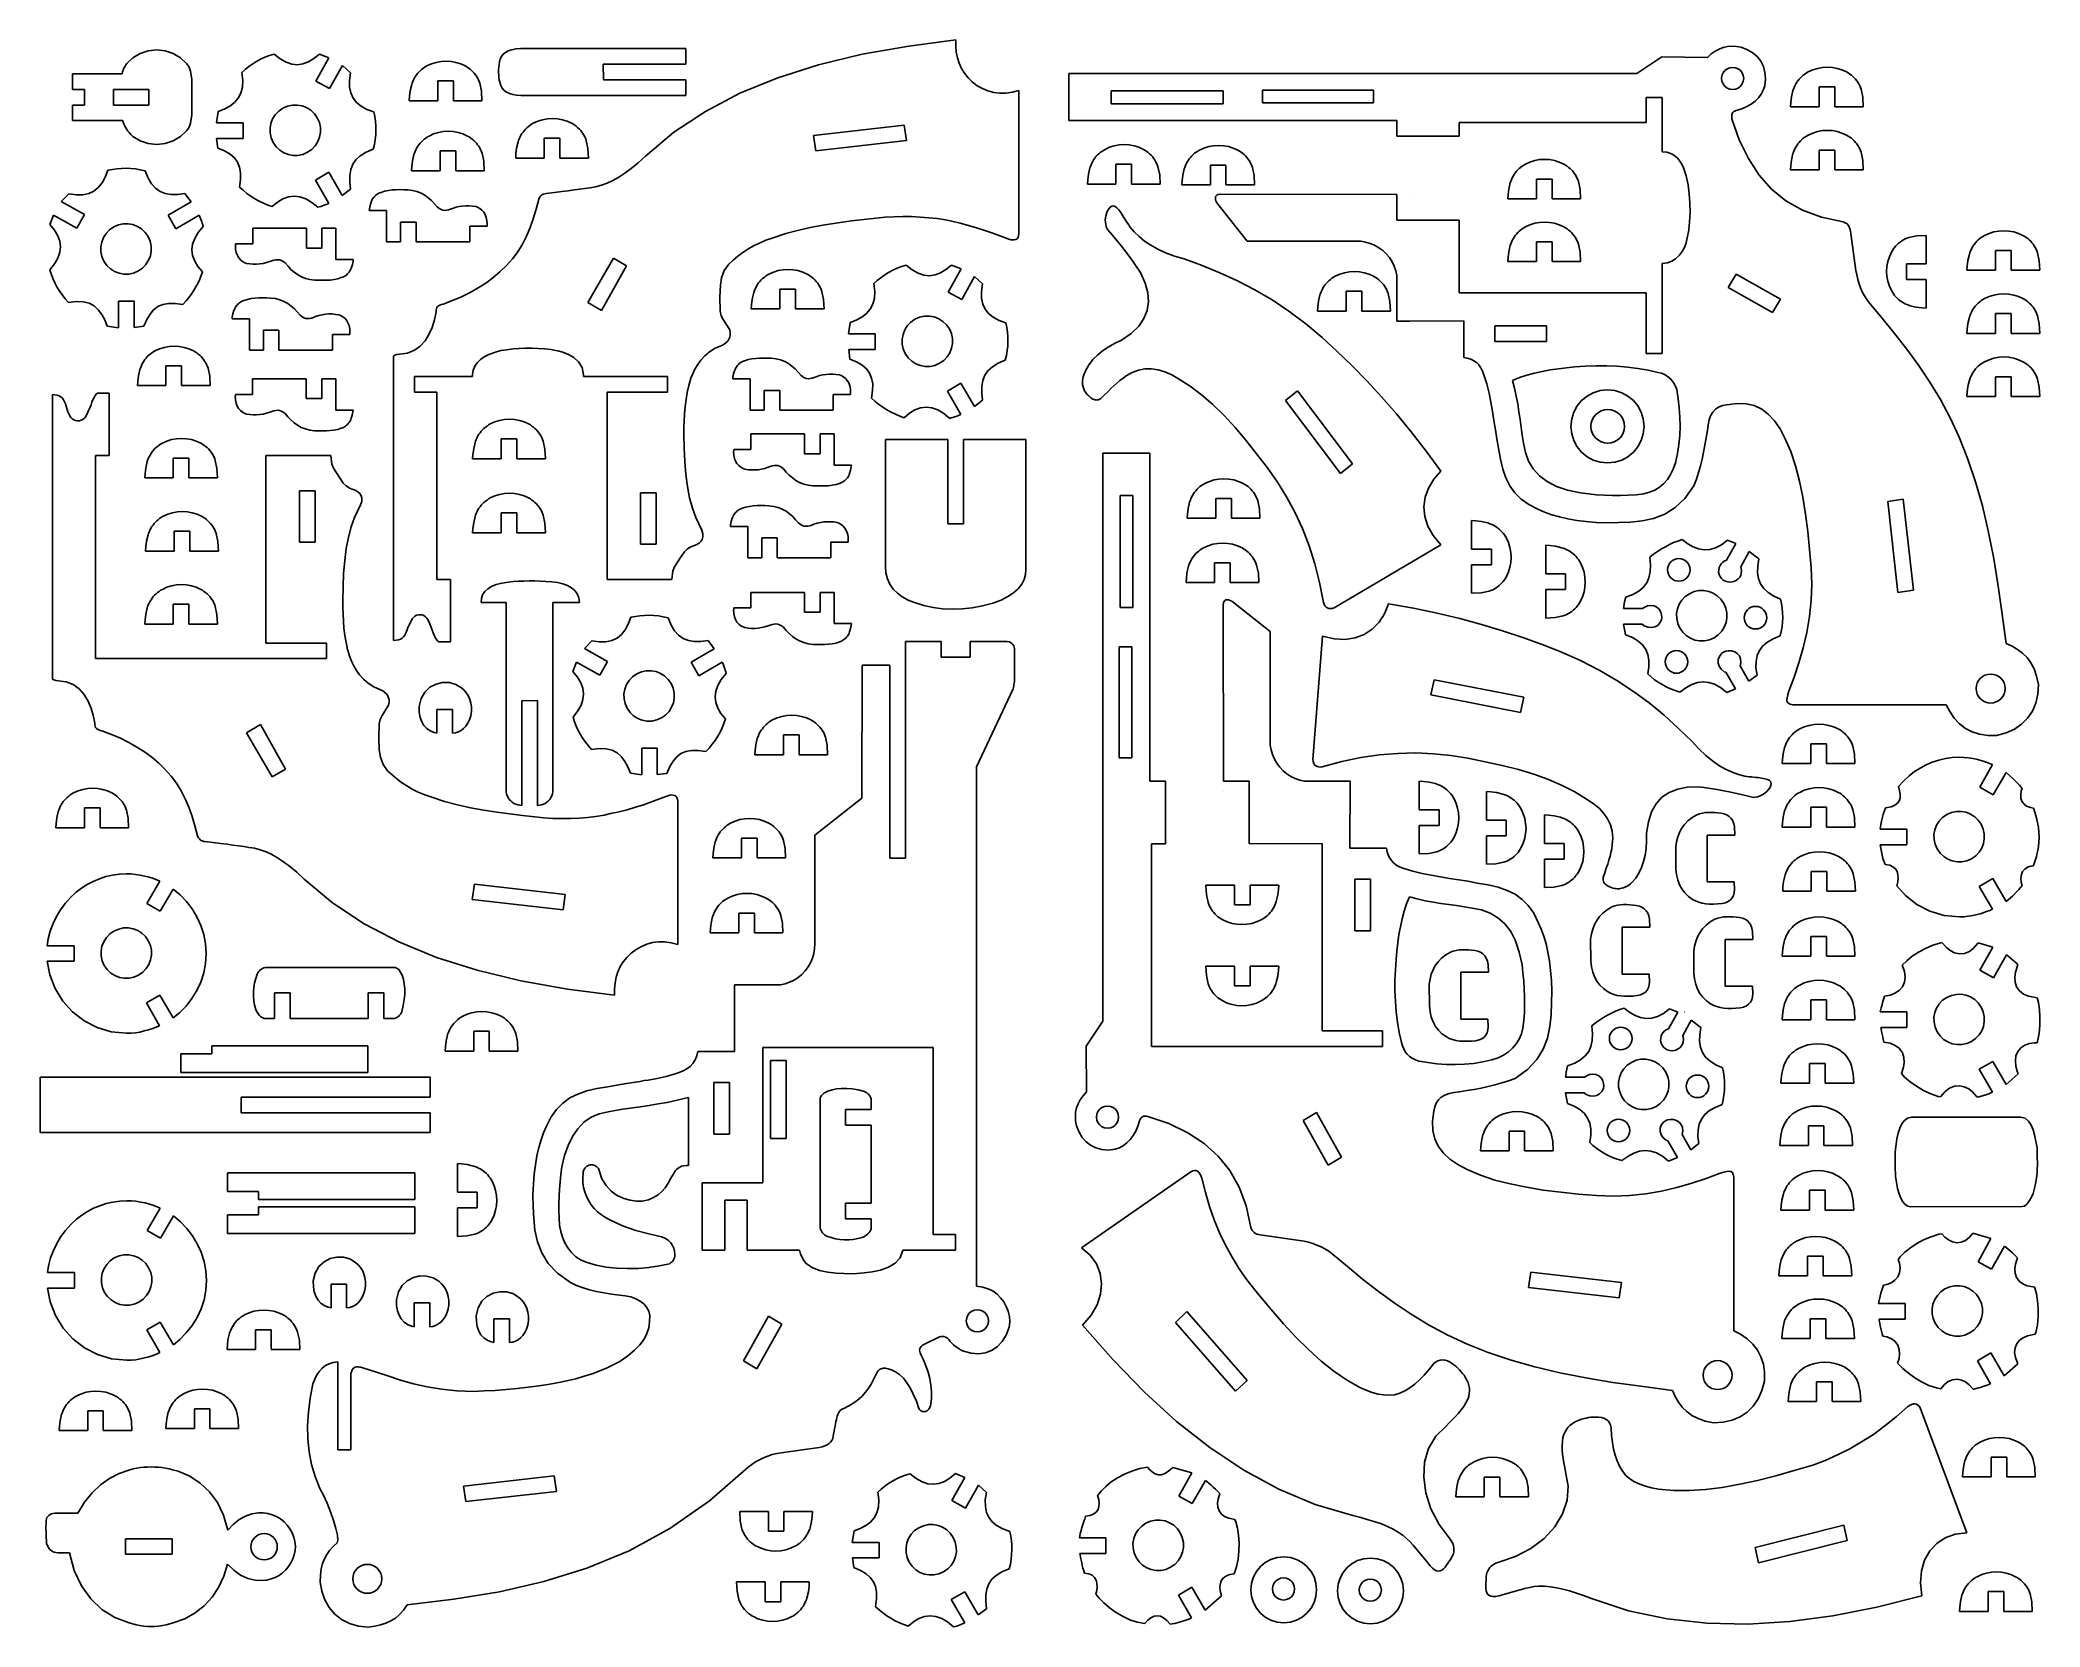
# Model space of a CAD drawing. Extents: x -1184 to 1184, y -939 to 939.
import ezdxf

# ---------------------------------------------------------------- set-up
doc = ezdxf.new("R2010")
doc.units = 0
doc.header["$MEASUREMENT"] = 0
doc.layers.get('0').update_dxf_attribs({"linetype": 'CONTINUOUS'})

msp = doc.modelspace()

# ---------------------------------------------------------------- linework, layer by layer
for p, q in [((-1065.4, 923.3), (-1055.9, 926.6)), ((-1055.9, 926.6), (-1045.8, 927.7)), ((-1045.8, 927.7), (-1035.7, 926.6)), ((-1035.7, 926.6), (-1026.2, 923.3)), ((-635.5, 922.5), (-632.8, 924.7)), ((-632.8, 924.7), (-629.5, 926.5)), ((-629.5, 926.5), (-625.4, 927.9)), ((-625.4, 927.9), (-620.6, 928.8)), ((-620.6, 928.8), (-615, 929.2)), ((-615, 929.2), (-419.2, 929.2)), ((-419.2, 929.2), (-419.2, 910.7)), ((-155.4, 932.2), (-210.6, 922.5)), ((-99.7, 939.4), (-155.4, 932.2)), ((-99.7, 932), (-99.7, 939.4)), ((-99.1, 925), (-99.7, 932)), ((-97.8, 918.3), (-99.1, 925)), ((794.8, 922.9), (799.5, 926.2)), ((799.5, 926.2), (804.2, 928.7)), ((804.2, 928.7), (809, 930.5)), ((809, 930.5), (814, 931.6)), ((814, 931.6), (819.2, 932)), ((819.2, 932), (824.6, 931.7)), ((824.6, 931.7), (830.3, 930.8)), ((830.3, 930.8), (837.8, 927.6)), ((837.8, 927.6), (844.2, 923.7)), ((844.2, 923.7), (849.4, 919.3)), ((-1086.7, 899.4), (-1086.2, 901.6)), ((-1086.2, 901.6), (-1085.4, 903.8)), ((-1085.4, 903.8), (-1084.5, 905.9)), ((-1084.5, 905.9), (-1083.1, 908.5)), ((-1083.1, 908.5), (-1082.2, 909.8)), ((-1082.2, 909.8), (-1081, 911.6)), ((-1081, 911.6), (-1073.9, 918.1)), ((-1073.9, 918.1), (-1065.4, 923.3)), ((-1026.2, 923.3), (-1017.7, 918.1)), ((-1017.7, 918.1), (-1010.2, 911.3)), ((-1010.2, 911.3), (-1007.2, 907.1)), ((-1007.2, 907.1), (-1005.6, 902.4)), ((-1005.6, 902.4), (-1004.1, 892.6)), ((-945.1, 900.8), (-940.9, 904.5)), ((-943.9, 891.5), (-945.1, 900.8)), ((-940.9, 904.5), (-936.6, 907.9)), ((-936.6, 907.9), (-932.1, 911)), ((-932.1, 911), (-927.5, 913.9)), ((-927.5, 913.9), (-922.7, 916.6)), ((-922.7, 916.6), (-917.7, 918.9)), ((-917.7, 918.9), (-912.4, 920.9)), ((-912.4, 920.9), (-906.8, 922.6)), ((-906.8, 922.6), (-899.6, 917.1)), ((-899.6, 917.1), (-892.6, 913.1)), ((-892.6, 913.1), (-885.8, 910.8)), ((-885.8, 910.8), (-879.2, 910.1)), ((-879.2, 910.1), (-872.6, 911)), ((-872.6, 911), (-866.1, 913.4)), ((-866.1, 913.4), (-859.6, 917.3)), ((-859.6, 917.3), (-853, 922.7)), ((-841.8, 918.3), (-857.2, 890.8)), ((-853, 922.7), (-841.8, 918.3)), ((-841, 881.8), (-825.8, 909.2)), ((-825.8, 909.2), (-816.5, 900.5)), ((-825.8, 909.2), (-825.8, 909.2)), ((-816.5, 900.5), (-817.7, 891.6)), ((-736.6, 900), (-738, 898.3)), ((-735.1, 901.7), (-736.6, 900)), ((-733.4, 903.3), (-735.1, 901.7)), ((-731.7, 904.8), (-733.4, 903.3)), ((-729.8, 906.2), (-731.7, 904.8)), ((-729.8, 906.2), (-727.9, 907.5)), ((-725.9, 908.6), (-727.9, 907.5)), ((-725.9, 908.6), (-720.6, 911)), ((-720.6, 911), (-714.9, 912.8)), ((-714.9, 912.8), (-709.1, 913.9)), ((-709.1, 913.9), (-703.2, 914.2)), ((-697.3, 913.9), (-703.2, 914.2)), ((-697.3, 913.9), (-691.5, 912.8)), ((-691.5, 912.8), (-685.9, 911)), ((-685.9, 911), (-680.5, 908.6)), ((-680.5, 908.6), (-678.5, 907.5)), ((-676.6, 906.2), (-678.5, 907.5)), ((-676.6, 906.2), (-674.8, 904.8)), ((-674.8, 904.8), (-673.1, 903.3)), ((-673.1, 903.3), (-671.4, 901.7)), ((-671.4, 901.7), (-669.9, 900)), ((-669.9, 900), (-668.5, 898.3)), ((-641, 903.9), (-640.8, 907.1)), ((-641, 900.8), (-641, 903.9)), ((-640.9, 897.8), (-641, 900.8)), ((-640.8, 907.1), (-640.4, 910.3)), ((-640.4, 910.3), (-640, 913.6)), ((-640, 913.6), (-639, 916.9)), ((-639, 916.9), (-637.5, 919.9)), ((-637.5, 919.9), (-635.5, 922.5)), ((-517, 910.7), (-516.9, 892.3)), ((-419.2, 910.7), (-517, 910.7)), ((-262.3, 910), (-310.5, 894.7)), ((-210.6, 922.5), (-262.3, 910)), ((-95.7, 911.9), (-97.8, 918.3)), ((-93, 905.8), (-95.7, 911.9)), ((-89.5, 900.1), (-93, 905.8)), ((-85.2, 894.7), (-89.5, 900.1)), ((706.5, 899.6), (736.2, 919.3)), ((736.2, 919.3), (790.2, 918.7)), ((790.2, 918.7), (794.8, 922.9)), ((807.4, 897.3), (808.7, 900.5)), ((808.7, 900.5), (810.8, 903.2)), ((810.8, 903.2), (813.5, 905.3)), ((816.7, 906.6), (813.5, 905.3)), ((820.1, 907), (816.7, 906.6)), ((820.1, 907), (823.5, 906.6)), ((823.5, 906.6), (826.6, 905.3)), ((829.3, 903.2), (826.6, 905.3)), ((831.4, 900.5), (829.3, 903.2)), ((831.4, 900.5), (832.7, 897.3)), ((849.4, 919.3), (853.5, 914.2)), ((853.5, 914.2), (856.6, 907.8)), ((856.6, 907.8), (858.3, 900.8)), ((858.3, 900.8), (859, 893.2)), ((905.6, 899.1), (907.5, 900.4)), ((909.5, 901.5), (907.5, 900.4)), ((909.5, 901.5), (914.8, 904)), ((914.8, 904), (920.5, 905.7)), ((920.5, 905.7), (926.3, 906.8)), ((926.3, 906.8), (932.2, 907.2)), ((938.1, 906.8), (932.2, 907.2)), ((938.1, 906.8), (943.9, 905.7)), ((943.9, 905.7), (949.5, 904)), ((949.5, 904), (954.9, 901.5)), ((954.9, 901.5), (956.9, 900.4)), ((958.8, 899.1), (956.9, 900.4)), ((-1145.6, 899.4), (-1145.6, 880.9)), ((-1145.6, 899.4), (-1086.7, 899.4)), ((-1145.6, 880.9), (-1131.3, 880.9)), ((-1131.3, 862.4), (-1131.3, 880.9)), ((-1096.9, 862.4), (-1096.9, 880.9)), ((-1054.9, 880.9), (-1096.9, 880.9)), ((-1054.9, 862.4), (-1054.9, 880.9)), ((-1004.1, 892.6), (-1004.1, 850.8)), ((-949.3, 870.4), (-946.1, 876.4)), ((-946.1, 876.4), (-944.3, 883.4)), ((-944.3, 883.4), (-943.9, 891.5)), ((-857.2, 890.8), (-841, 881.8)), ((-817.7, 891.6), (-817.6, 883.6)), ((-817.6, 883.6), (-816.1, 876.7)), ((-816.1, 876.7), (-813.3, 870.6)), ((-746.4, 872.5), (-745.6, 879.1)), ((-745.6, 879.1), (-743.9, 886.7)), ((-743.9, 886.7), (-743.3, 888.2)), ((-742.5, 890.3), (-743.3, 888.2)), ((-742.5, 890.3), (-741.6, 892.4)), ((-740.5, 894.4), (-741.6, 892.4)), ((-739.3, 896.4), (-740.5, 894.4)), ((-738, 898.3), (-739.3, 896.4)), ((-694.5, 890.9), (-713, 890.9)), ((-713, 890.9), (-713, 867.4)), ((-694.5, 867.4), (-694.5, 890.9)), ((-668.5, 898.3), (-667.2, 896.4)), ((-667.2, 896.4), (-666, 894.4)), ((-666, 894.4), (-664.9, 892.4)), ((-664.9, 892.4), (-664, 890.3)), ((-664, 890.3), (-663.2, 888.2)), ((-663.2, 888.2), (-661.2, 878.6)), ((-661.2, 878.6), (-660.7, 867.4)), ((-640.6, 894.9), (-640.9, 897.8)), ((-640.2, 892), (-640.6, 894.9)), ((-639.6, 889.3), (-640.2, 892)), ((-638.3, 885.6), (-639.6, 889.3)), ((-636.6, 882.4), (-638.3, 885.6)), ((-634.3, 879.7), (-636.6, 882.4)), ((-631.5, 877.6), (-634.3, 879.7)), ((-628.1, 875.9), (-631.5, 877.6)), ((-516.9, 892.3), (-419.2, 892.3)), ((-419.2, 892.3), (-419.2, 873.8)), ((-355.2, 876.4), (-396.2, 854.9)), ((-310.5, 894.7), (-355.2, 876.4)), ((-80.2, 889.7), (-85.2, 894.7)), ((-74.3, 885.3), (-80.2, 889.7)), ((-68.1, 881.8), (-74.3, 885.3)), ((-61.6, 879.1), (-68.1, 881.8)), ((-54.8, 877.3), (-61.6, 879.1)), ((-47.7, 876.4), (-54.8, 877.3)), ((-40.4, 876.5), (-47.7, 876.4)), ((-32.6, 877.5), (-40.4, 876.5)), ((-24.9, 879.6), (-32.6, 877.5)), ((-24.9, 710.1), (-24.9, 879.6)), ((34.2, 844), (34.2, 899.6)), ((34.2, 899.6), (706.5, 899.6)), ((84.2, 879.1), (84.2, 863.9)), ((216.7, 879.1), (84.2, 879.1)), ((216.7, 863.9), (216.7, 879.1)), ((263.3, 880.1), (263.3, 864.9)), ((394.7, 880.1), (263.3, 880.1)), ((394.7, 864.9), (394.7, 880.1)), ((807.4, 897.3), (806.9, 893.9)), ((806.9, 893.9), (807.4, 890.5)), ((807.4, 890.5), (808.7, 887.3)), ((808.7, 887.3), (810.8, 884.6)), ((810.8, 884.6), (813.5, 882.5)), ((813.5, 882.5), (816.7, 881.2)), ((816.7, 881.2), (820.1, 880.8)), ((820.1, 880.8), (823.5, 881.2)), ((823.5, 881.2), (826.6, 882.5)), ((826.6, 882.5), (829.3, 884.6)), ((831.4, 887.3), (829.3, 884.6)), ((832.7, 890.5), (831.4, 887.3)), ((833.2, 893.9), (832.7, 897.3)), ((833.2, 893.9), (832.7, 890.5)), ((856.3, 879.8), (853.8, 875.1)), ((858.1, 885), (856.3, 879.8)), ((859, 893.2), (858.1, 885)), ((889.8, 872.1), (891.5, 879.6)), ((891.5, 879.6), (892.1, 881.1)), ((892.9, 883.2), (892.1, 881.1)), ((892.9, 883.2), (893.8, 885.3)), ((894.9, 887.4), (893.8, 885.3)), ((896.1, 889.3), (894.9, 887.4)), ((897.4, 891.2), (896.1, 889.3)), ((898.8, 893), (897.4, 891.2)), ((900.3, 894.7), (898.8, 893)), ((902, 896.3), (900.3, 894.7)), ((903.7, 897.8), (902, 896.3)), ((905.6, 899.1), (903.7, 897.8)), ((940.9, 883.8), (922.4, 883.8)), ((922.4, 883.8), (922.4, 860.4)), ((940.9, 860.4), (940.9, 883.8)), ((958.8, 899.1), (960.6, 897.8)), ((960.6, 897.8), (962.3, 896.3)), ((962.3, 896.3), (964, 894.7)), ((964, 894.7), (965.5, 893)), ((965.5, 893), (966.9, 891.2)), ((966.9, 891.2), (968.2, 889.3)), ((968.2, 889.3), (969.4, 887.4)), ((969.4, 887.4), (970.5, 885.3)), ((970.5, 885.3), (971.4, 883.2)), ((971.4, 883.2), (972.2, 881.1)), ((972.2, 881.1), (974.2, 871.6)), ((-1145.6, 862.4), (-1131.3, 862.4)), ((-1145.6, 862.4), (-1145.6, 843.9)), ((-1096.9, 862.4), (-1054.9, 862.4)), ((-975.1, 841.4), (-973.1, 854.8)), ((-973.1, 854.8), (-965.8, 857.6)), ((-965.8, 857.6), (-959.3, 861.1)), ((-959.3, 861.1), (-953.8, 865.4)), ((-953.8, 865.4), (-949.3, 870.4)), ((-905.4, 850.9), (-901.3, 855.2)), ((-901.3, 855.2), (-896.4, 858.7)), ((-896.4, 858.7), (-890.8, 861.1)), ((-890.8, 861.1), (-885, 862.3)), ((-885, 862.3), (-879.3, 862.4)), ((-879.3, 862.4), (-873.6, 861.3)), ((-873.6, 861.3), (-868.3, 859.3)), ((-868.3, 859.3), (-863.4, 856.2)), ((-863.4, 856.2), (-859.1, 852.1)), ((-813.3, 870.6), (-809.1, 865.3)), ((-809.1, 865.3), (-803.7, 860.9)), ((-803.7, 860.9), (-796.8, 857.2)), ((-796.8, 857.2), (-788.7, 854.2)), ((-788.7, 854.2), (-787.7, 848.7)), ((-746.8, 867.4), (-746.4, 872.5)), ((-713, 867.4), (-746.8, 867.4)), ((-660.7, 867.4), (-694.5, 867.4)), ((-624.3, 874.7), (-628.1, 875.9)), ((-619.9, 874), (-624.3, 874.7)), ((-614.8, 873.8), (-619.9, 874)), ((-614.8, 873.8), (-419.2, 873.8)), ((-396.2, 854.9), (-433.5, 830.2)), ((84.2, 863.9), (216.7, 863.9)), ((263.3, 864.9), (394.7, 864.9)), ((717.8, 871.3), (717.8, 841.6)), ((736.6, 871.3), (717.8, 871.3)), ((736.6, 806.9), (736.6, 871.3)), ((819.6, 852.5), (819.1, 851.2)), ((820.4, 853.6), (819.6, 852.5)), ((821.4, 854.6), (820.4, 853.6)), ((822.7, 855.3), (821.4, 854.6)), ((824.3, 855.8), (822.7, 855.3)), ((830.9, 858), (824.3, 855.8)), ((836.8, 860.5), (830.9, 858)), ((842.1, 863.5), (836.8, 860.5)), ((846.6, 866.9), (842.1, 863.5)), ((850.5, 870.8), (846.6, 866.9)), ((853.8, 875.1), (850.5, 870.8)), ((888.6, 860.4), (889, 865.4)), ((922.4, 860.4), (888.6, 860.4)), ((889, 865.4), (889.8, 872.1)), ((974.7, 860.4), (940.9, 860.4)), ((974.2, 871.6), (974.7, 860.4)), ((-1145.6, 843.9), (-1086, 843.9)), ((-1086, 843.9), (-1085.9, 843.2)), ((-1085.9, 843.2), (-1084.5, 839.6)), ((-1084.5, 839.6), (-1083.5, 837.5)), ((-1083.5, 837.5), (-1082.5, 835.5)), ((-1082.5, 835.5), (-1081.3, 833.5)), ((-1081.3, 833.5), (-1080, 831.6)), ((-1080, 831.6), (-1078.5, 829.8)), ((-1078.5, 829.8), (-1076.5, 827.6)), ((-1010.2, 832.1), (-1017.7, 825.2)), ((-1007.2, 836.2), (-1010.2, 832.1)), ((-1007.2, 836.2), (-1005.6, 841)), ((-1005.6, 841), (-1004.1, 850.8)), ((-975.1, 841.4), (-943.6, 841.4)), ((-943.6, 822.9), (-943.6, 841.4)), ((-911.6, 835.1), (-910.5, 840.7)), ((-911.5, 829.3), (-911.6, 835.1)), ((-910.3, 823.5), (-911.5, 829.3)), ((-910.5, 840.7), (-908.5, 846.1)), ((-908.5, 846.1), (-905.4, 850.9)), ((-859.1, 852.1), (-855.7, 847.2)), ((-855.7, 847.2), (-853.2, 841.6)), ((-853.2, 841.6), (-852, 835.8)), ((-852, 830.1), (-853, 824.4)), ((-852, 835.8), (-852, 830.1)), ((-787.7, 848.7), (-786.9, 843.3)), ((-786.9, 843.3), (-786.5, 837.9)), ((-786.5, 837.9), (-786.3, 832.4)), ((-786.3, 832.4), (-786.5, 827)), ((-712.3, 829.9), (-717.9, 828.2)), ((-712.3, 829.9), (-706.5, 831)), ((-706.5, 831), (-700.6, 831.4)), ((-694.7, 831), (-700.6, 831.4)), ((-694.7, 831), (-688.9, 829.9)), ((-688.9, 829.9), (-683.2, 828.2)), ((-612, 830.4), (-613.3, 828.6)), ((-610.5, 832.2), (-612, 830.4)), ((-609, 833.9), (-610.5, 832.2)), ((-607.4, 835.5), (-609, 833.9)), ((-605.6, 837), (-607.4, 835.5)), ((-603.8, 838.4), (-605.6, 837)), ((-603.8, 838.4), (-601.9, 839.6)), ((-599.9, 840.8), (-601.9, 839.6)), ((-599.9, 840.8), (-594.5, 843.2)), ((-594.5, 843.2), (-588.9, 845)), ((-588.9, 845), (-583.1, 846)), ((-583.1, 846), (-577.2, 846.4)), ((-571.3, 846), (-577.2, 846.4)), ((-571.3, 846), (-565.5, 845)), ((-565.5, 845), (-559.8, 843.2)), ((-559.8, 843.2), (-554.5, 840.8)), ((-554.5, 840.8), (-552.5, 839.6)), ((-550.6, 838.4), (-552.5, 839.6)), ((-550.6, 838.4), (-548.7, 837)), ((-548.7, 837), (-547, 835.5)), ((-547, 835.5), (-545.4, 833.9)), ((-545.4, 833.9), (-543.8, 832.2)), ((-543.8, 832.2), (-542.4, 830.4)), ((-542.4, 830.4), (-541.1, 828.6)), ((-433.5, 830.2), (-467.2, 802)), ((-268.2, 826.5), (-160.8, 838.6)), ((-160.8, 838.6), (-158, 820.3)), ((422.3, 844), (34.2, 844)), ((422.4, 825.5), (422.3, 844)), ((496.4, 841.6), (496.4, 825.5)), ((717.8, 841.6), (496.4, 841.6)), ((819.1, 851.2), (818.9, 849.7)), ((818.9, 849.7), (818.9, 848)), ((818.9, 848), (819.2, 846.1)), ((819.2, 846.1), (827.7, 821.3)), ((909.5, 826.8), (914.8, 829.2)), ((914.8, 829.2), (920.5, 831)), ((920.5, 831), (926.3, 832.1)), ((926.3, 832.1), (932.2, 832.4)), ((938.1, 832.1), (932.2, 832.4)), ((938.1, 832.1), (943.9, 831)), ((943.9, 831), (949.5, 829.2)), ((949.5, 829.2), (954.9, 826.8)), ((-1073.9, 825.2), (-1076.5, 827.6)), ((-1065.4, 820.1), (-1073.9, 825.2)), ((-1055.9, 816.8), (-1065.4, 820.1)), ((-1045.8, 815.7), (-1055.9, 816.8)), ((-1035.7, 816.8), (-1045.8, 815.7)), ((-1026.2, 820.1), (-1035.7, 816.8)), ((-1017.7, 825.2), (-1026.2, 820.1)), ((-973.5, 811.5), (-974.8, 822.9)), ((-974.8, 822.9), (-943.6, 822.9)), ((-965.4, 808), (-973.5, 811.5)), ((-958.9, 804.2), (-965.4, 808)), ((-907.9, 818), (-910.3, 823.5)), ((-904.4, 813), (-907.9, 818)), ((-900.1, 809), (-904.4, 813)), ((-895.3, 805.9), (-900.1, 809)), ((-889.9, 803.8), (-895.3, 805.9)), ((-867.2, 806.5), (-872.7, 804)), ((-862.2, 809.9), (-867.2, 806.5)), ((-858.2, 814.2), (-862.2, 809.9)), ((-855.1, 819.1), (-858.2, 814.2)), ((-853, 824.4), (-855.1, 819.1)), ((-797.9, 806.5), (-804.7, 802.4)), ((-789.4, 810), (-797.9, 806.5)), ((-788.1, 815.7), (-789.4, 810)), ((-787.1, 821.4), (-788.1, 815.7)), ((-786.5, 827), (-787.1, 821.4)), ((-741.3, 803.8), (-740.7, 805.3)), ((-739.9, 807.5), (-740.7, 805.3)), ((-739.9, 807.5), (-739, 809.5)), ((-737.9, 811.6), (-739, 809.5)), ((-736.7, 813.5), (-737.9, 811.6)), ((-735.4, 815.4), (-736.7, 813.5)), ((-734, 817.2), (-735.4, 815.4)), ((-732.4, 818.9), (-734, 817.2)), ((-730.8, 820.5), (-732.4, 818.9)), ((-729, 822), (-730.8, 820.5)), ((-727.2, 823.3), (-729, 822)), ((-727.2, 823.3), (-725.3, 824.6)), ((-723.3, 825.7), (-725.3, 824.6)), ((-723.3, 825.7), (-717.9, 828.2)), ((-691.8, 808), (-710.3, 808)), ((-710.3, 808), (-710.3, 784.6)), ((-691.8, 784.6), (-691.8, 808)), ((-683.2, 828.2), (-677.9, 825.7)), ((-677.9, 825.7), (-675.9, 824.6)), ((-674, 823.3), (-675.9, 824.6)), ((-674, 823.3), (-672.1, 822)), ((-672.1, 822), (-670.4, 820.5)), ((-670.4, 820.5), (-668.8, 818.9)), ((-668.8, 818.9), (-667.2, 817.2)), ((-667.2, 817.2), (-665.8, 815.4)), ((-665.8, 815.4), (-664.5, 813.5)), ((-664.5, 813.5), (-663.3, 811.6)), ((-663.3, 811.6), (-662.3, 809.5)), ((-662.3, 809.5), (-661.3, 807.5)), ((-661.3, 807.5), (-660.6, 805.3)), ((-660.6, 805.3), (-658.6, 795.8)), ((-620.4, 804.7), (-619.6, 811.3)), ((-619.6, 811.3), (-617.9, 818.9)), ((-617.9, 818.9), (-617.3, 820.3)), ((-616.5, 822.5), (-617.3, 820.3)), ((-616.5, 822.5), (-615.5, 824.6)), ((-614.5, 826.6), (-615.5, 824.6)), ((-613.3, 828.6), (-614.5, 826.6)), ((-568.4, 823.1), (-586.9, 823.1)), ((-586.9, 823.1), (-586.9, 799.6)), ((-568.4, 799.6), (-568.4, 823.1)), ((-541.1, 828.6), (-539.9, 826.6)), ((-539.9, 826.6), (-538.9, 824.6)), ((-538.9, 824.6), (-537.9, 822.5)), ((-537.9, 822.5), (-537.2, 820.3)), ((-537.2, 820.3), (-535.2, 810.8)), ((-535.2, 810.8), (-534.6, 799.6)), ((-265.5, 808.2), (-268.2, 826.5)), ((-158, 820.3), (-265.5, 808.2)), ((71.2, 806.1), (69.5, 804.6)), ((73.1, 807.5), (71.2, 806.1)), ((73.1, 807.5), (75, 808.7)), ((77, 809.9), (75, 808.7)), ((77, 809.9), (82.3, 812.3)), ((82.3, 812.3), (88, 814.1)), ((88, 814.1), (93.8, 815.2)), ((93.8, 815.2), (99.7, 815.5)), ((105.6, 815.2), (99.7, 815.5)), ((105.6, 815.2), (111.4, 814.1)), ((111.4, 814.1), (117, 812.3)), ((117, 812.3), (122.4, 809.9)), ((122.4, 809.9), (124.4, 808.7)), ((126.3, 807.5), (124.4, 808.7)), ((126.3, 807.5), (128.1, 806.1)), ((128.1, 806.1), (129.8, 804.6)), ((183, 805.2), (181.2, 803.7)), ((184.8, 806.5), (183, 805.2)), ((184.8, 806.5), (186.7, 807.8)), ((188.7, 808.9), (186.7, 807.8)), ((188.7, 808.9), (194.1, 811.4)), ((194.1, 811.4), (199.7, 813.1)), ((199.7, 813.1), (205.5, 814.2)), ((205.5, 814.2), (211.4, 814.6)), ((217.3, 814.2), (211.4, 814.6)), ((217.3, 814.2), (223.1, 813.1)), ((223.1, 813.1), (228.8, 811.4)), ((228.8, 811.4), (234.1, 808.9)), ((234.1, 808.9), (236.1, 807.8)), ((238, 806.5), (236.1, 807.8)), ((238, 806.5), (239.9, 805.2)), ((239.9, 805.2), (241.6, 803.7)), ((496.4, 825.5), (422.4, 825.5)), ((736.6, 806.9), (742.2, 806.4)), ((742.2, 806.4), (745.8, 805.4)), ((745.8, 805.4), (749.2, 803.9)), ((827.7, 821.3), (838.7, 799)), ((891.5, 804.9), (892.1, 806.4)), ((892.9, 808.5), (892.1, 806.4)), ((892.9, 808.5), (893.8, 810.6)), ((894.9, 812.6), (893.8, 810.6)), ((896.1, 814.6), (894.9, 812.6)), ((897.4, 816.4), (896.1, 814.6)), ((898.8, 818.2), (897.4, 816.4)), ((900.3, 819.9), (898.8, 818.2)), ((902, 821.5), (900.3, 819.9)), ((903.7, 823), (902, 821.5)), ((905.6, 824.4), (903.7, 823)), ((905.6, 824.4), (907.5, 825.6)), ((909.5, 826.8), (907.5, 825.6)), ((940.9, 809.1), (922.4, 809.1)), ((922.4, 809.1), (922.4, 785.6)), ((940.9, 785.6), (940.9, 809.1)), ((954.9, 826.8), (956.9, 825.6)), ((958.8, 824.4), (956.9, 825.6)), ((958.8, 824.4), (960.6, 823)), ((960.6, 823), (962.3, 821.5)), ((962.3, 821.5), (964, 819.9)), ((964, 819.9), (965.5, 818.2)), ((965.5, 818.2), (966.9, 816.4)), ((966.9, 816.4), (968.2, 814.6)), ((968.2, 814.6), (969.4, 812.6)), ((969.4, 812.6), (970.5, 810.6)), ((970.5, 810.6), (971.4, 808.5)), ((971.4, 808.5), (972.2, 806.4)), ((972.2, 806.4), (974.2, 796.8)), ((-1106.7, 777), (-1103.7, 785.1)), ((-1103.7, 785.1), (-1098.3, 786.2)), ((-1098.3, 786.2), (-1092.8, 786.9)), ((-1092.8, 786.9), (-1087.4, 787.4)), ((-1087.4, 787.4), (-1082, 787.5)), ((-1082, 787.5), (-1076.5, 787.3)), ((-1076.5, 787.3), (-1070.9, 786.7)), ((-1070.9, 786.7), (-1065.3, 785.8)), ((-1065.3, 785.8), (-1059.5, 784.4)), ((-1059.5, 784.4), (-1056, 775.9)), ((-953.8, 799.9), (-958.9, 804.2)), ((-950.1, 794.9), (-953.8, 799.9)), ((-947.7, 789), (-950.1, 794.9)), ((-946.5, 782.3), (-947.7, 789)), ((-946.5, 774.4), (-946.5, 782.3)), ((-884.3, 802.8), (-889.9, 803.8)), ((-878.5, 802.8), (-884.3, 802.8)), ((-872.7, 804), (-878.5, 802.8)), ((-857.9, 773.6), (-841.9, 782.9)), ((-841.9, 782.9), (-826.1, 755.4)), ((-816.1, 786.1), (-817.2, 779.1)), ((-813.7, 792.2), (-816.1, 786.1)), ((-809.9, 797.6), (-813.7, 792.2)), ((-804.7, 802.4), (-809.9, 797.6)), ((-744.1, 784.6), (-743.8, 789.6)), ((-710.3, 784.6), (-744.1, 784.6)), ((-743.8, 789.6), (-743, 796.3)), ((-743, 796.3), (-741.3, 803.8)), ((-658, 784.6), (-691.8, 784.6)), ((-658.6, 795.8), (-658, 784.6)), ((-620.7, 799.6), (-620.4, 804.7)), ((-586.9, 799.6), (-620.7, 799.6)), ((-534.6, 799.6), (-568.4, 799.6)), ((-491.6, 781.6), (-498.7, 776.9)), ((-484, 787.3), (-491.6, 781.6)), ((-475.9, 794.1), (-484, 787.3)), ((-467.2, 802), (-475.9, 794.1)), ((57.3, 780.4), (59, 788)), ((59, 788), (59.6, 789.5)), ((60.4, 791.6), (59.6, 789.5)), ((61.3, 793.7), (60.4, 791.6)), ((62.4, 795.7), (61.3, 793.7)), ((63.6, 797.7), (62.4, 795.7)), ((64.9, 799.5), (63.6, 797.7)), ((66.3, 801.3), (64.9, 799.5)), ((67.8, 803), (66.3, 801.3)), ((69.5, 804.6), (67.8, 803)), ((89.9, 792.2), (89.9, 768.7)), ((108.4, 792.2), (89.9, 792.2)), ((108.4, 768.7), (108.4, 792.2)), ((129.8, 804.6), (131.5, 803)), ((131.5, 803), (133, 801.3)), ((133, 801.3), (134.4, 799.6)), ((134.4, 799.6), (135.7, 797.7)), ((135.7, 797.7), (136.9, 795.7)), ((138, 793.7), (136.9, 795.7)), ((138, 793.7), (138.9, 791.6)), ((138.9, 791.6), (139.7, 789.5)), ((139.7, 789.5), (141.7, 779.9)), ((169, 779.5), (170.7, 787)), ((170.7, 787), (171.3, 788.5)), ((172.1, 790.6), (171.3, 788.5)), ((172.1, 790.6), (173.1, 792.7)), ((174.1, 794.8), (173.1, 792.7)), ((175.3, 796.7), (174.1, 794.8)), ((176.6, 798.6), (175.3, 796.7)), ((178, 800.4), (176.6, 798.6)), ((179.6, 802.1), (178, 800.4)), ((181.2, 803.7), (179.6, 802.1)), ((220.2, 791.2), (201.7, 791.2)), ((201.7, 791.2), (201.7, 767.8)), ((220.2, 767.8), (220.2, 791.2)), ((241.6, 803.7), (243.2, 802.1)), ((243.2, 802.1), (244.8, 800.4)), ((244.8, 800.4), (246.2, 798.6)), ((246.2, 798.6), (247.5, 796.7)), ((247.5, 796.7), (248.7, 794.8)), ((248.7, 794.8), (249.7, 792.7)), ((249.7, 792.7), (250.7, 790.6)), ((250.7, 790.6), (251.4, 788.5)), ((251.4, 788.5), (253.4, 779)), ((562.6, 782.1), (561.3, 780.2)), ((564, 783.9), (562.6, 782.1)), ((565.6, 785.6), (564, 783.9)), ((567.2, 787.2), (565.6, 785.6)), ((569, 788.6), (567.2, 787.2)), ((570.8, 790), (569, 788.6)), ((570.8, 790), (572.7, 791.3)), ((574.7, 792.4), (572.7, 791.3)), ((574.7, 792.4), (580.1, 794.8)), ((580.1, 794.8), (585.7, 796.6)), ((585.7, 796.6), (591.5, 797.7)), ((591.5, 797.7), (597.4, 798)), ((603.3, 797.7), (597.4, 798)), ((603.3, 797.7), (609.1, 796.6)), ((609.1, 796.6), (614.8, 794.8)), ((614.8, 794.8), (620.1, 792.4)), ((620.1, 792.4), (622.1, 791.3)), ((624, 790), (622.1, 791.3)), ((624, 790), (625.9, 788.6)), ((625.9, 788.6), (627.6, 787.2)), ((627.6, 787.2), (629.2, 785.6)), ((629.2, 785.6), (630.8, 783.9)), ((630.8, 783.9), (632.2, 782.1)), ((632.2, 782.1), (633.5, 780.2)), ((749.2, 803.9), (752.2, 801.8)), ((752.2, 801.8), (755.1, 799.1)), ((755.1, 799.1), (757.6, 796)), ((757.6, 796), (759.9, 792.2)), ((759.9, 792.2), (761.9, 788)), ((761.9, 788), (764.9, 778.5)), ((838.7, 799), (851.4, 779.5)), ((888.6, 785.6), (889, 790.7)), ((922.4, 785.6), (888.6, 785.6)), ((889, 790.7), (889.8, 797.3)), ((889.8, 797.3), (891.5, 804.9)), ((974.7, 785.6), (940.9, 785.6)), ((974.2, 796.8), (974.7, 785.6)), ((-1126.2, 757.7), (-1120.1, 760.5)), ((-1120.1, 760.5), (-1114.9, 764.7)), ((-1114.9, 764.7), (-1110.4, 770.2)), ((-1110.4, 770.2), (-1106.7, 777)), ((-1056, 775.9), (-1051.9, 769.1)), ((-1051.9, 769.1), (-1047.1, 763.9)), ((-1047.1, 763.9), (-1041.7, 760.1)), ((-1041.7, 760.1), (-1035.6, 757.8)), ((-1035.6, 757.8), (-1028.7, 756.6)), ((-947.6, 765.2), (-946.5, 774.4)), ((-943.4, 761.4), (-947.6, 765.2)), ((-939, 757.8), (-943.4, 761.4)), ((-934.4, 754.5), (-939, 757.8)), ((-841.9, 745.9), (-857.9, 773.6)), ((-816.3, 762.7), (-826.1, 755.4)), ((-817.2, 779.1), (-817.2, 771.4)), ((-817.2, 771.4), (-816.3, 762.7)), ((-784.1, 757.2), (-782.8, 757.9)), ((-782.8, 757.9), (-781.5, 758.5)), ((-781.5, 758.5), (-780.1, 759)), ((-775.9, 760.4), (-780.1, 759)), ((-771.5, 761.3), (-775.9, 760.4)), ((-767.1, 761.9), (-771.5, 761.3)), ((-762.5, 762.1), (-767.1, 761.9)), ((-757.9, 762.2), (-762.5, 762.1)), ((-753.3, 762.1), (-757.9, 762.2)), ((-748.6, 762.1), (-753.3, 762.1)), ((-742.9, 761.3), (-748.6, 762.1)), ((-737.6, 759.9), (-742.9, 761.3)), ((-732.8, 758), (-737.6, 759.9)), ((-728.3, 755.5), (-732.8, 758)), ((-584.7, 757.8), (-586.4, 757.4)), ((-574.9, 758.9), (-584.7, 757.8)), ((-566.2, 760), (-574.9, 758.9)), ((-558.5, 760.9), (-566.2, 760)), ((-551.5, 761.8), (-558.5, 760.9)), ((-545, 762.7), (-551.5, 761.8)), ((-538.8, 763.6), (-545, 762.7)), ((-532.6, 764.5), (-538.8, 763.6)), ((-526.1, 765.6), (-532.6, 764.5)), ((-519.2, 767.5), (-526.1, 765.6)), ((-512.4, 770), (-519.2, 767.5)), ((-505.6, 773.1), (-512.4, 770)), ((-498.7, 776.9), (-505.6, 773.1)), ((56.1, 768.7), (56.5, 773.8)), ((89.9, 768.7), (56.1, 768.7)), ((56.5, 773.8), (57.3, 780.4)), ((142.2, 768.7), (108.4, 768.7)), ((141.7, 779.9), (142.2, 768.7)), ((167.9, 767.8), (168.2, 772.8)), ((201.7, 767.8), (167.9, 767.8)), ((168.2, 772.8), (169, 779.5)), ((254, 767.8), (220.2, 767.8)), ((253.4, 779), (254, 767.8)), ((554.2, 756.3), (555, 762.9)), ((555, 762.9), (556.7, 770.5)), ((556.7, 770.5), (557.3, 772)), ((558.1, 774.1), (557.3, 772)), ((558.1, 774.1), (559, 776.2)), ((560.1, 778.2), (559, 776.2)), ((561.3, 780.2), (560.1, 778.2)), ((606.2, 774.7), (587.7, 774.7)), ((587.7, 774.7), (587.7, 751.3)), ((606.2, 751.3), (606.2, 774.7)), ((633.5, 780.2), (634.7, 778.2)), ((634.7, 778.2), (635.7, 776.2)), ((635.7, 776.2), (636.7, 774.1)), ((636.7, 774.1), (637.4, 772)), ((637.4, 772), (639.4, 762.5)), ((639.4, 762.5), (640, 751.3)), ((764.9, 778.5), (767.2, 768.1)), ((767.2, 768.1), (768.7, 757.2)), ((851.4, 779.5), (866.2, 762.9)), ((866.2, 762.9), (883.2, 749.1)), ((-1158.7, 748), (-1150, 757.3)), ((-1131.4, 732.8), (-1158.7, 748)), ((-1158.7, 748), (-1158.7, 748)), ((-1150, 757.3), (-1141.1, 756.1)), ((-1141.1, 756.1), (-1133.2, 756.2)), ((-1133.2, 756.2), (-1126.2, 757.7)), ((-1032.4, 731.9), (-1004.9, 747.7)), ((-1028.7, 756.6), (-1020.9, 756.6)), ((-1020.9, 756.6), (-1012.3, 757.5)), ((-1012.3, 757.5), (-1004.9, 747.7)), ((-929.6, 751.4), (-934.4, 754.5)), ((-924.6, 748.6), (-929.6, 751.4)), ((-919.5, 746.1), (-924.6, 748.6)), ((-914.3, 743.9), (-919.5, 746.1)), ((-909, 742.1), (-914.3, 743.9)), ((-902.7, 747.4), (-909, 742.1)), ((-896.3, 751.3), (-902.7, 747.4)), ((-889.7, 753.7), (-896.3, 751.3)), ((-883, 754.5), (-889.7, 753.7)), ((-876.2, 753.7), (-883, 754.5)), ((-869.3, 751.2), (-876.2, 753.7)), ((-862.3, 747.1), (-869.3, 751.2)), ((-855.2, 741.3), (-862.3, 747.1)), ((-853.4, 741.8), (-855.2, 741.3)), ((-851.5, 742.3), (-853.4, 741.8)), ((-849.5, 743), (-851.5, 742.3)), ((-847.6, 743.7), (-849.5, 743)), ((-843.9, 745.1), (-847.6, 743.7)), ((-841.9, 745.9), (-843.9, 745.1)), ((-793.9, 739.5), (-794.1, 737.4)), ((-773.8, 737.4), (-794.1, 737.4)), ((-793.2, 743.4), (-793.9, 739.5)), ((-792, 747.2), (-793.2, 743.4)), ((-792, 747.2), (-791.5, 748.6)), ((-791.5, 748.6), (-790.9, 749.9)), ((-790.9, 749.9), (-790.2, 751.2)), ((-790.2, 751.2), (-789.4, 752.4)), ((-789.4, 752.4), (-788.5, 753.5)), ((-788.5, 753.5), (-787.5, 754.6)), ((-787.5, 754.6), (-786.4, 755.6)), ((-786.4, 755.6), (-785.3, 756.4)), ((-785.3, 756.4), (-784.1, 757.2)), ((-773.8, 737.4), (-773.8, 700.5)), ((-724.3, 752.5), (-728.3, 755.5)), ((-720.5, 749.2), (-724.3, 752.5)), ((-716.9, 745.6), (-720.5, 749.2)), ((-713.6, 741.7), (-716.9, 745.6)), ((-711.3, 739.9), (-713.6, 741.7)), ((-709.1, 738.7), (-711.3, 739.9)), ((-706.9, 738), (-709.1, 738.7)), ((-704.7, 737.7), (-706.9, 738)), ((-702.5, 737.9), (-704.7, 737.7)), ((-700.2, 738.4), (-702.5, 737.9)), ((-697.9, 739.1), (-700.2, 738.4)), ((-695.4, 740), (-697.9, 739.1)), ((-691.4, 741.3), (-695.4, 740)), ((-687.5, 742.2), (-691.4, 741.3)), ((-683.6, 742.8), (-687.5, 742.2)), ((-679.7, 743.1), (-683.6, 742.8)), ((-675.8, 743.1), (-679.7, 743.1)), ((-671.8, 742.8), (-675.8, 743.1)), ((-667.9, 742.2), (-671.8, 742.8)), ((-665.9, 741.4), (-667.9, 742.2)), ((-663.1, 740), (-665.9, 741.4)), ((-660.7, 738.1), (-663.1, 740)), ((-658.6, 735.6), (-660.7, 738.1)), ((-656.9, 732.7), (-658.6, 735.6)), ((-596.6, 739), (-599.9, 727.8)), ((-593.5, 750.8), (-596.6, 739)), ((-592.9, 752.2), (-593.5, 750.8)), ((-592.2, 753.5), (-592.9, 752.2)), ((-591.3, 754.6), (-592.2, 753.5)), ((-590.3, 755.5), (-591.3, 754.6)), ((-589.2, 756.3), (-590.3, 755.5)), ((-587.9, 756.9), (-589.2, 756.3)), ((-586.4, 757.4), (-587.9, 756.9)), ((79.7, 736.3), (78.6, 733.8)), ((81.3, 739.3), (79.7, 736.3)), ((83.1, 741.4), (81.3, 739.3)), ((85, 742.6), (83.1, 741.4)), ((86.9, 742.9), (85, 742.6)), ((88.9, 742.3), (86.9, 742.9)), ((91.1, 740.8), (88.9, 742.3)), ((93.3, 738.4), (91.1, 740.8)), ((95.6, 735.1), (93.3, 738.4)), ((96.8, 733.3), (95.6, 735.1)), ((207.6, 752.4), (207.9, 753.9)), ((207.7, 750.7), (207.6, 752.4)), ((208.3, 748.8), (207.7, 750.7)), ((207.9, 753.9), (208.5, 755)), ((209.5, 746.6), (208.3, 748.8)), ((208.5, 755), (209.6, 755.9)), ((245.1, 701.3), (209.5, 746.6)), ((209.6, 755.9), (210.9, 756.5)), ((210.9, 756.5), (213.5, 757)), ((213.5, 757), (422.4, 756.6)), ((422.3, 726.2), (422.4, 756.6)), ((437.7, 756.6), (437.7, 756.6)), ((553.9, 751.3), (554.2, 756.3)), ((587.7, 751.3), (553.9, 751.3)), ((640, 751.3), (606.2, 751.3)), ((768.7, 757.2), (769.5, 746.1)), ((769.6, 735), (769.1, 724.3)), ((769.5, 746.1), (769.6, 735)), ((883.2, 749.1), (902.8, 738)), ((902.8, 738), (925.2, 729.7)), ((-1172.3, 720.8), (-1167.8, 732)), ((-1166.9, 714.2), (-1172.3, 720.8)), ((-1167.8, 732), (-1140.4, 716.7)), ((-1162.9, 707.7), (-1166.9, 714.2)), ((-1140.4, 716.7), (-1131.4, 732.8)), ((-1108.8, 705.5), (-1105.7, 710.4)), ((-1105.7, 710.4), (-1101.6, 714.7)), ((-1101.6, 714.7), (-1096.7, 718.2)), ((-1096.7, 718.2), (-1091.1, 720.6)), ((-1091.1, 720.6), (-1085.4, 721.8)), ((-1085.4, 721.8), (-1079.6, 721.9)), ((-1079.6, 721.9), (-1073.9, 720.8)), ((-1073.9, 720.8), (-1068.6, 718.7)), ((-1068.6, 718.7), (-1063.7, 715.7)), ((-1063.7, 715.7), (-1059.4, 711.6)), ((-1059.4, 711.6), (-1056, 706.6)), ((-1023.2, 715.9), (-1032.4, 731.9)), ((-995.4, 731.9), (-1023.2, 715.9)), ((-996.6, 711.5), (-1000.8, 704.5)), ((-990.8, 718.6), (-996.6, 711.5)), ((-995.4, 731.9), (-994.6, 729.9)), ((-994.6, 729.9), (-993.2, 726.2)), ((-993.2, 726.2), (-992.5, 724.3)), ((-992.5, 724.3), (-991.9, 722.4)), ((-991.9, 722.4), (-991.3, 720.5)), ((-991.3, 720.5), (-990.8, 718.6)), ((-932.1, 716.6), (-932.1, 698.1)), ((-868.6, 716.6), (-932.1, 716.6)), ((-868.6, 693.1), (-868.6, 716.6)), ((-850.1, 716.6), (-850.1, 693.1)), ((-833.5, 716.6), (-850.1, 716.6)), ((-833.5, 679.6), (-833.5, 716.6)), ((-757.1, 723.9), (-738.6, 723.9)), ((-757.1, 700.5), (-757.1, 723.9)), ((-738.6, 723.9), (-738.6, 700.5)), ((-654.7, 719), (-675.2, 719)), ((-675.2, 700.5), (-675.2, 719)), ((-655.7, 729.4), (-656.9, 732.7)), ((-654.9, 725.5), (-655.7, 729.4)), ((-654.7, 721.3), (-654.9, 725.5)), ((-654.7, 720.9), (-654.7, 721.3)), ((-654.7, 720.9), (-654.7, 719)), ((-603.7, 717.2), (-608, 707.1)), ((-599.9, 727.8), (-603.7, 717.2)), ((-301, 710.2), (-285.6, 714.3)), ((-285.6, 714.3), (-270.1, 717.7)), ((-270.1, 717.7), (-254.6, 720.6)), ((-254.6, 720.6), (-239, 723)), ((-239, 723), (-223.7, 725.1)), ((-223.7, 725.1), (-208.7, 726.9)), ((-208.7, 726.9), (-194.1, 728.6)), ((-194.1, 728.6), (-183.4, 729.6)), ((-183.4, 729.6), (-172.8, 730.2)), ((-172.8, 730.2), (-162.3, 730.4)), ((-162.3, 730.4), (-152, 730.3)), ((-152, 730.3), (-141.8, 729.8)), ((-141.8, 729.8), (-131.7, 729)), ((-131.7, 729), (-121.8, 727.9)), ((-121.8, 727.9), (-112, 726.5)), ((-112, 726.5), (-104.5, 724.7)), ((-104.5, 724.7), (-94.5, 722.5)), ((-94.5, 722.5), (-84.7, 719.9)), ((-84.7, 719.9), (-75, 717.1)), ((-75, 717.1), (-65.4, 714)), ((-65.4, 714), (-55.9, 710.7)), ((-55.9, 710.7), (-46.4, 707.3)), ((77.4, 728.8), (77.3, 726.2)), ((77.3, 726.2), (77.4, 723.7)), ((77.9, 731.3), (77.4, 728.8)), ((77.4, 723.7), (77.8, 721.1)), ((77.8, 721.1), (78.5, 718.5)), ((78.6, 733.8), (77.9, 731.3)), ((78.5, 718.5), (79.2, 716.8)), ((79.2, 716.8), (80.1, 715.1)), ((80.1, 715.1), (85.4, 708.8)), ((98.1, 731.3), (96.8, 733.3)), ((99.4, 729.3), (98.1, 731.3)), ((102.1, 725), (99.4, 729.3)), ((103.5, 722.7), (102.1, 725)), ((105, 720.4), (103.5, 722.7)), ((106.5, 718.2), (105, 720.4)), ((111.6, 712.3), (106.5, 718.2)), ((117.3, 706.7), (111.6, 712.3)), ((437.6, 726.1), (422.3, 726.2)), ((437.6, 726.1), (496.3, 726.1)), ((496.3, 640), (496.3, 726.1)), ((565.6, 711.3), (564, 709.6)), ((567.2, 712.9), (565.6, 711.3)), ((569, 714.4), (567.2, 712.9)), ((570.8, 715.8), (569, 714.4)), ((570.8, 715.8), (572.7, 717)), ((574.7, 718.2), (572.7, 717)), ((574.7, 718.2), (580.1, 720.6)), ((580.1, 720.6), (585.7, 722.4)), ((585.7, 722.4), (591.5, 723.4)), ((591.5, 723.4), (597.4, 723.8)), ((603.3, 723.4), (597.4, 723.8)), ((603.3, 723.4), (609.1, 722.4)), ((609.1, 722.4), (614.8, 720.6)), ((614.8, 720.6), (620.1, 718.2)), ((620.1, 718.2), (622.1, 717)), ((624, 715.8), (622.1, 717)), ((624, 715.8), (625.9, 714.4)), ((625.9, 714.4), (627.6, 712.9)), ((627.6, 712.9), (629.2, 711.3)), ((629.2, 711.3), (630.8, 709.6)), ((768, 714.2), (766.3, 705)), ((769.1, 724.3), (768, 714.2)), ((925.2, 729.7), (950.8, 724.1)), ((950.8, 724.1), (952.6, 723.5)), ((952.6, 723.5), (954.2, 722.6)), ((954.2, 722.6), (955.6, 721.6)), ((955.6, 721.6), (956.8, 720.3)), ((956.8, 720.3), (957.8, 718.8)), ((957.8, 718.8), (958.6, 717.1)), ((958.6, 717.1), (959.1, 715.2)), ((959.1, 715.2), (959.4, 713)), ((959.4, 713), (966.1, 666.5)), ((1118.3, 707.9), (1123.7, 710.4)), ((1123.7, 710.4), (1129.4, 712.2)), ((1129.4, 712.2), (1135.2, 713.2)), ((1135.2, 713.2), (1141.1, 713.6)), ((1147, 713.2), (1141.1, 713.6)), ((1147, 713.2), (1152.8, 712.2)), ((1152.8, 712.2), (1158.4, 710.4)), ((1158.4, 710.4), (1163.8, 707.9)), ((-1160.5, 701.2), (-1162.9, 707.7)), ((-1162.7, 681.2), (-1160.4, 688)), ((-1159.7, 694.6), (-1160.5, 701.2)), ((-1160.4, 688), (-1159.7, 694.6)), ((-1111.9, 694.6), (-1110.9, 700.2)), ((-1111.8, 688.8), (-1111.9, 694.6)), ((-1110.6, 683), (-1111.8, 688.8)), ((-1110.9, 700.2), (-1108.8, 705.5)), ((-1056, 706.6), (-1053.6, 701.1)), ((-1053.6, 701.1), (-1052.3, 695.3)), ((-1052.3, 689.6), (-1053.3, 683.9)), ((-1052.3, 695.3), (-1052.3, 689.6)), ((-1003.2, 697.6), (-1004, 690.8)), ((-1004, 690.8), (-1003.2, 684.1)), ((-1000.8, 704.5), (-1003.2, 697.6)), ((-952.5, 696.1), (-952.5, 698.1)), ((-952.5, 698.1), (-932.1, 698.1)), ((-952.5, 696.1), (-952.5, 695.8)), ((-952.5, 695.8), (-952.3, 691.5)), ((-952.3, 691.5), (-951.6, 687.7)), ((-951.6, 687.7), (-950.3, 684.3)), ((-850.1, 693.1), (-868.6, 693.1)), ((-773.8, 700.5), (-757.1, 700.5)), ((-738.6, 700.5), (-675.2, 700.5)), ((-618.3, 688.6), (-624.6, 680.2)), ((-612.8, 697.6), (-618.3, 688.6)), ((-608, 707.1), (-612.8, 697.6)), ((-357.7, 683.4), (-351.9, 687.7)), ((-351.9, 687.7), (-345.8, 691.7)), ((-345.8, 691.7), (-339.3, 695.5)), ((-339.3, 695.5), (-332.2, 699)), ((-332.2, 699), (-324.5, 702.3)), ((-324.5, 702.3), (-316, 705.3)), ((-316, 705.3), (-301, 710.2)), ((-46.4, 707.3), (-36.8, 703.7)), ((-36.8, 703.7), (-34.5, 702.9)), ((-34.5, 702.9), (-32.4, 702.6)), ((-32.4, 702.6), (-30.4, 702.6)), ((-30.4, 702.6), (-28.6, 703.1)), ((-28.6, 703.1), (-27.1, 704.1)), ((-27.1, 704.1), (-25.9, 705.6)), ((-25.9, 705.6), (-25.3, 707.6)), ((-25.3, 707.6), (-24.9, 710.1)), ((85.4, 708.8), (91.1, 702)), ((91.1, 702), (96.5, 695.2)), ((96.5, 695.2), (101.7, 688.5)), ((101.7, 688.5), (106.6, 682)), ((123.7, 701.4), (117.3, 706.7)), ((131.1, 696.4), (123.7, 701.4)), ((139.4, 691.7), (131.1, 696.4)), ((148.7, 687.4), (139.4, 691.7)), ((159.1, 683.6), (148.7, 687.4)), ((373.9, 701.3), (245.1, 701.3)), ((373.9, 701.3), (379.7, 701.1)), ((379.7, 701.1), (385.4, 700.2)), ((385.4, 700.2), (390.9, 698.6)), ((390.9, 698.6), (396.2, 696.4)), ((401.2, 693.5), (396.2, 696.4)), ((401.2, 693.5), (405.8, 690.1)), ((405.8, 690.1), (410, 686.1)), ((554.2, 682.1), (555, 688.7)), ((555, 688.7), (556.7, 696.3)), ((556.7, 696.3), (557.3, 697.7)), ((558.1, 699.9), (557.3, 697.7)), ((558.1, 699.9), (559, 702)), ((560.1, 704), (559, 702)), ((561.3, 706), (560.1, 704)), ((562.6, 707.8), (561.3, 706)), ((564, 709.6), (562.6, 707.8)), ((606.2, 700.5), (587.7, 700.5)), ((587.7, 700.5), (587.7, 677)), ((606.2, 677), (606.2, 700.5)), ((630.8, 709.6), (632.2, 707.8)), ((632.2, 707.8), (633.5, 706)), ((633.5, 706), (634.7, 704)), ((634.7, 704), (635.7, 702)), ((635.7, 702), (636.7, 699.9)), ((636.7, 699.9), (637.4, 697.7)), ((637.4, 697.7), (639.4, 688.2)), ((639.4, 688.2), (640, 677)), ((760.1, 688.9), (756.6, 684.3)), ((762.9, 693.9), (760.1, 688.9)), ((765, 699.4), (762.9, 693.9)), ((766.3, 705), (765, 699.4)), ((1005.6, 682.8), (1008.1, 688.2)), ((1008.1, 688.2), (1009.2, 690.2)), ((1010.5, 692.1), (1009.2, 690.2)), ((1010.5, 692.1), (1011.8, 693.9)), ((1011.8, 693.9), (1013.3, 695.6)), ((1013.3, 695.6), (1014.9, 697.3)), ((1014.9, 697.3), (1016.6, 698.8)), ((1016.6, 698.8), (1018.4, 700.2)), ((1018.4, 700.2), (1020.3, 701.5)), ((1020.3, 701.5), (1022.2, 702.7)), ((1022.2, 702.7), (1024.3, 703.8)), ((1024.3, 703.8), (1026.3, 704.7)), ((1026.3, 704.7), (1028.5, 705.5)), ((1028.5, 705.5), (1038, 707.5)), ((1038, 707.5), (1049.2, 708)), ((1049.2, 708), (1049.2, 674.2)), ((1100.4, 686), (1101, 687.5)), ((1101.8, 689.7), (1101, 687.5)), ((1101.8, 689.7), (1102.7, 691.8)), ((1103.8, 693.8), (1102.7, 691.8)), ((1105, 695.7), (1103.8, 693.8)), ((1106.3, 697.6), (1105, 695.7)), ((1107.7, 699.4), (1106.3, 697.6)), ((1109.2, 701.1), (1107.7, 699.4)), ((1110.9, 702.7), (1109.2, 701.1)), ((1112.6, 704.2), (1110.9, 702.7)), ((1114.4, 705.6), (1112.6, 704.2)), ((1114.4, 705.6), (1116.4, 706.8)), ((1118.3, 707.9), (1116.4, 706.8)), ((1149.8, 690.3), (1131.3, 690.3)), ((1131.3, 690.3), (1131.3, 666.8)), ((1149.8, 666.8), (1149.8, 690.3)), ((1163.8, 707.9), (1165.8, 706.8)), ((1167.7, 705.6), (1165.8, 706.8)), ((1167.7, 705.6), (1169.5, 704.2)), ((1169.5, 704.2), (1171.2, 702.7)), ((1171.2, 702.7), (1172.9, 701.1)), ((1172.9, 701.1), (1174.4, 699.4)), ((1174.4, 699.4), (1175.8, 697.6)), ((1175.8, 697.6), (1177.1, 695.7)), ((1177.1, 695.7), (1178.3, 693.8)), ((1178.3, 693.8), (1179.4, 691.8)), ((1179.4, 691.8), (1180.3, 689.7)), ((1180.3, 689.7), (1181.1, 687.5)), ((1181.1, 687.5), (1183.1, 678)), ((-1172.2, 667.1), (-1166.6, 674.2)), ((-1170.5, 661.5), (-1172.2, 667.1)), ((-1166.6, 674.2), (-1162.7, 681.2)), ((-1108.2, 677.5), (-1110.6, 683)), ((-1104.7, 672.5), (-1108.2, 677.5)), ((-1100.5, 668.4), (-1104.7, 672.5)), ((-1095.6, 665.4), (-1100.5, 668.4)), ((-1090.2, 663.3), (-1095.6, 665.4)), ((-1084.6, 662.2), (-1090.2, 663.3)), ((-1073.1, 663.5), (-1078.8, 662.3)), ((-1067.5, 665.9), (-1073.1, 663.5)), ((-1062.5, 669.4), (-1067.5, 665.9)), ((-1058.5, 673.7), (-1062.5, 669.4)), ((-1055.4, 678.6), (-1058.5, 673.7)), ((-1053.3, 683.9), (-1055.4, 678.6)), ((-1003.2, 684.1), (-1000.8, 677.5)), ((-1000.8, 677.5), (-997, 671.1)), ((-997, 671.1), (-991.6, 664.8)), ((-991.6, 664.8), (-993.5, 659.5)), ((-950.3, 684.3), (-948.6, 681.4)), ((-948.6, 681.4), (-946.6, 679)), ((-946.6, 679), (-944.1, 677.1)), ((-944.1, 677.1), (-941.4, 675.6)), ((-941.4, 675.6), (-939.3, 674.9)), ((-939.3, 674.9), (-935.4, 674.3)), ((-935.4, 674.3), (-931.5, 674)), ((-931.5, 674), (-927.6, 673.9)), ((-927.6, 673.9), (-923.7, 674.2)), ((-923.7, 674.2), (-919.7, 674.8)), ((-919.7, 674.8), (-915.8, 675.8)), ((-915.8, 675.8), (-911.9, 677)), ((-911.9, 677), (-909.4, 678)), ((-909.4, 678), (-907, 678.7)), ((-907, 678.7), (-904.7, 679.2)), ((-904.7, 679.2), (-902.5, 679.3)), ((-902.5, 679.3), (-900.3, 679.1)), ((-900.3, 679.1), (-898.1, 678.4)), ((-898.1, 678.4), (-895.9, 677.2)), ((-895.9, 677.2), (-893.7, 675.4)), ((-893.7, 675.4), (-890.3, 671.5)), ((-890.3, 671.5), (-886.8, 667.8)), ((-886.8, 667.8), (-883, 664.5)), ((-883, 664.5), (-878.9, 661.6)), ((-833.5, 679.6), (-813.2, 679.6)), ((-818.8, 663.6), (-819.7, 662.5)), ((-817.9, 664.7), (-818.8, 663.6)), ((-817.1, 665.9), (-817.9, 664.7)), ((-816.4, 667.2), (-817.1, 665.9)), ((-815.8, 668.5), (-816.4, 667.2)), ((-815.3, 669.9), (-815.8, 668.5)), ((-815.3, 669.9), (-814.1, 673.6)), ((-814.1, 673.6), (-813.3, 677.5)), ((-813.3, 677.5), (-813.2, 679.6)), ((-639.5, 664.8), (-647.7, 658)), ((-631.7, 672.3), (-639.5, 664.8)), ((-624.6, 680.2), (-631.7, 672.3)), ((-535.5, 628.8), (-505.1, 681.2)), ((-489.4, 671.9), (-519, 619.1)), ((-505.1, 681.2), (-489.4, 671.9)), ((-377, 658), (-373.8, 666.3)), ((-373.8, 666.3), (-368.5, 674.1)), ((-368.5, 674.1), (-363.2, 678.9)), ((-363.2, 678.9), (-357.7, 683.4)), ((-321, 662.2), (-315.6, 664.6)), ((-315.6, 664.6), (-310, 666.4)), ((-310, 666.4), (-304.2, 667.4)), ((-304.2, 667.4), (-298.3, 667.8)), ((-292.4, 667.4), (-298.3, 667.8)), ((-292.4, 667.4), (-286.6, 666.4)), ((-286.6, 666.4), (-280.9, 664.6)), ((-280.9, 664.6), (-275.6, 662.2)), ((-183.8, 661.2), (-179.2, 664.1)), ((-179.2, 664.1), (-174.4, 666.7)), ((-174.4, 666.7), (-169.3, 669.1)), ((-169.3, 669.1), (-164, 671.1)), ((-164, 671.1), (-158.4, 672.8)), ((-158.4, 672.8), (-151.3, 667.2)), ((-151.3, 667.2), (-144.3, 663.3)), ((-144.3, 663.3), (-137.5, 661)), ((-124.3, 661.2), (-117.8, 663.6)), ((-117.8, 663.6), (-111.3, 667.5)), ((-111.3, 667.5), (-104.7, 672.9)), ((-93.5, 668.5), (-108.8, 641)), ((-104.7, 672.9), (-93.5, 668.5)), ((106.6, 682), (111.1, 675.6)), ((111.1, 675.6), (115.4, 669.3)), ((115.4, 669.3), (119.4, 663.2)), ((119.4, 663.2), (124.5, 651.4)), ((170.8, 680.3), (159.1, 683.6)), ((192.1, 672.5), (170.8, 680.3)), ((213.1, 663.9), (192.1, 672.5)), ((233.9, 654.3), (213.1, 663.9)), ((354.9, 662.1), (360.5, 663.9)), ((360.5, 663.9), (366.3, 665)), ((366.3, 665), (372.2, 665.3)), ((378.1, 665), (372.2, 665.3)), ((378.1, 665), (383.9, 663.9)), ((383.9, 663.9), (389.6, 662.1)), ((410, 686.1), (413.7, 681.7)), ((416.8, 676.9), (413.7, 681.7)), ((416.8, 676.9), (419.3, 671.7)), ((419.3, 671.7), (421.2, 666.2)), ((421.2, 666.2), (422.4, 660.6)), ((553.9, 677), (554.2, 682.1)), ((587.7, 677), (553.9, 677)), ((640, 677), (606.2, 677)), ((743, 675.5), (736.6, 674.8)), ((736.6, 568.3), (736.6, 674.8)), ((747.9, 677.4), (743, 675.5)), ((752.5, 680.4), (747.9, 677.4)), ((756.6, 684.3), (752.5, 680.4)), ((966.1, 666.5), (967, 661.2)), ((1002.8, 671.4), (1002.4, 665.5)), ((1002.8, 659.6), (1002.4, 665.5)), ((1002.8, 671.4), (1003.9, 677.2)), ((1003.9, 677.2), (1005.6, 682.8)), ((1049.2, 674.2), (1025.8, 674.2)), ((1025.8, 674.2), (1025.8, 655.7)), ((1097.5, 666.8), (1097.9, 671.8)), ((1131.3, 666.8), (1097.5, 666.8)), ((1097.9, 671.8), (1098.6, 678.5)), ((1098.6, 678.5), (1100.4, 686)), ((1183.6, 666.8), (1149.8, 666.8)), ((1183.1, 678), (1183.6, 666.8)), ((-1168.4, 656.1), (-1170.5, 661.5)), ((-1166.1, 651.1), (-1168.4, 656.1)), ((-1163.5, 646.3), (-1166.1, 651.1)), ((-1160.5, 641.7), (-1163.5, 646.3)), ((-1157.4, 637.2), (-1160.5, 641.7)), ((-1078.8, 662.3), (-1084.6, 662.2)), ((-1004, 639.4), (-1007.3, 634.8)), ((-1000.9, 644.2), (-1004, 639.4)), ((-998.1, 649.2), (-1000.9, 644.2)), ((-995.6, 654.3), (-998.1, 649.2)), ((-993.5, 659.5), (-995.6, 654.3)), ((-878.9, 661.6), (-874.5, 659.1)), ((-874.5, 659.1), (-869.7, 657.1)), ((-869.7, 657.1), (-864.4, 655.7)), ((-864.4, 655.7), (-858.6, 655)), ((-858.6, 655), (-854, 654.9)), ((-854, 654.9), (-849.3, 654.9)), ((-849.3, 654.9), (-844.7, 655)), ((-844.7, 655), (-840.2, 655.2)), ((-840.2, 655.2), (-835.7, 655.7)), ((-835.7, 655.7), (-831.4, 656.7)), ((-831.4, 656.7), (-827.2, 658.1)), ((-825.8, 658.5), (-827.2, 658.1)), ((-824.5, 659.1), (-825.8, 658.5)), ((-823.2, 659.8), (-824.5, 659.1)), ((-822, 660.6), (-823.2, 659.8)), ((-820.8, 661.5), (-822, 660.6)), ((-819.7, 662.5), (-820.8, 661.5)), ((-674.8, 640.4), (-684.9, 635.5)), ((-665.3, 645.8), (-674.8, 640.4)), ((-656.3, 651.6), (-665.3, 645.8)), ((-647.7, 658), (-656.3, 651.6)), ((-379, 635.3), (-378.4, 649.1)), ((-378.4, 649.1), (-377, 658)), ((-340.7, 632.7), (-339, 640.3)), ((-339, 640.3), (-338.4, 641.7)), ((-337.6, 643.9), (-338.4, 641.7)), ((-337.6, 643.9), (-336.6, 646)), ((-335.6, 648), (-336.6, 646)), ((-334.4, 649.9), (-335.6, 648)), ((-333.1, 651.8), (-334.4, 649.9)), ((-331.6, 653.6), (-333.1, 651.8)), ((-330.1, 655.3), (-331.6, 653.6)), ((-328.5, 656.9), (-330.1, 655.3)), ((-326.7, 658.4), (-328.5, 656.9)), ((-324.9, 659.8), (-326.7, 658.4)), ((-324.9, 659.8), (-323, 661)), ((-321, 662.2), (-323, 661)), ((-289.5, 644.5), (-308, 644.5)), ((-308, 644.5), (-308, 621)), ((-289.5, 621), (-289.5, 644.5)), ((-275.6, 662.2), (-273.6, 661)), ((-271.7, 659.8), (-273.6, 661)), ((-271.7, 659.8), (-269.8, 658.4)), ((-269.8, 658.4), (-268.1, 656.9)), ((-268.1, 656.9), (-266.5, 655.3)), ((-266.5, 655.3), (-264.9, 653.6)), ((-264.9, 653.6), (-263.5, 651.8)), ((-263.5, 651.8), (-262.2, 649.9)), ((-262.2, 649.9), (-261, 648)), ((-261, 648), (-260, 646)), ((-260, 646), (-259, 643.9)), ((-259, 643.9), (-258.2, 641.7)), ((-258.2, 641.7), (-256.3, 632.2)), ((-196.7, 651), (-192.6, 654.6)), ((-195.6, 641.7), (-196.7, 651)), ((-196, 633.6), (-195.6, 641.7)), ((-192.6, 654.6), (-188.3, 658)), ((-188.3, 658), (-183.8, 661.2)), ((-137.5, 661), (-130.9, 660.3)), ((-130.9, 660.3), (-124.3, 661.2)), ((-108.8, 641), (-92.7, 632)), ((-92.7, 632), (-77.5, 659.3)), ((-77.5, 659.3), (-68.2, 650.6)), ((-77.5, 659.3), (-77.5, 659.3)), ((-68.2, 650.6), (-69.4, 641.7)), ((-69.4, 641.7), (-69.3, 633.8)), ((124.5, 651.4), (127.5, 640.1)), ((127.5, 640.1), (128.3, 629.4)), ((254.5, 643.7), (233.9, 654.3)), ((274.8, 631.7), (254.5, 643.7)), ((332.9, 641.4), (332.1, 639.3)), ((332.9, 641.4), (333.9, 643.5)), ((334.9, 645.5), (333.9, 643.5)), ((336.1, 647.5), (334.9, 645.5)), ((337.4, 649.4), (336.1, 647.5)), ((338.9, 651.1), (337.4, 649.4)), ((340.4, 652.8), (338.9, 651.1)), ((342, 654.4), (340.4, 652.8)), ((343.8, 655.9), (342, 654.4)), ((345.6, 657.3), (343.8, 655.9)), ((345.6, 657.3), (347.5, 658.6)), ((349.5, 659.7), (347.5, 658.6)), ((349.5, 659.7), (354.9, 662.1)), ((381, 642), (362.5, 642)), ((362.5, 642), (362.5, 618.5)), ((381, 618.5), (381, 642)), ((389.6, 662.1), (395, 659.7)), ((395, 659.7), (396.9, 658.6)), ((398.8, 657.3), (396.9, 658.6)), ((398.8, 657.3), (400.7, 655.9)), ((400.7, 655.9), (402.4, 654.4)), ((402.4, 654.4), (404, 652.8)), ((404, 652.8), (405.6, 651.1)), ((405.6, 651.1), (407, 649.4)), ((407, 649.4), (408.3, 647.5)), ((408.3, 647.5), (409.5, 645.5)), ((409.5, 645.5), (410.5, 643.5)), ((410.5, 643.5), (411.5, 641.4)), ((411.5, 641.4), (412.3, 639.3)), ((422.4, 660.6), (422.4, 606.6)), ((717.8, 640), (496.3, 640)), ((717.8, 640), (717.8, 568.3)), ((824.1, 662.3), (814.6, 646.5)), ((814.6, 646.5), (867.4, 616.8)), ((876.9, 632.7), (824.1, 662.3)), ((967, 661.2), (968.2, 656)), ((968.2, 656), (969.7, 650.9)), ((969.7, 650.9), (971.5, 646)), ((971.5, 646), (973.6, 641.2)), ((973.6, 641.2), (976, 636.5)), ((1003.9, 653.8), (1002.8, 659.6)), ((1003.9, 653.8), (1005.6, 648.1)), ((1008.1, 642.7), (1005.6, 648.1)), ((1008.1, 642.7), (1009.2, 640.8)), ((1009.2, 640.8), (1010.5, 638.8)), ((1025.8, 655.7), (1049.2, 655.7)), ((1049.2, 655.7), (1049.2, 621.9)), ((-1154, 632.9), (-1157.4, 637.2)), ((-1150.3, 628.7), (-1154, 632.9)), ((-1141, 629.9), (-1150.3, 628.7)), ((-1132.9, 629.5), (-1141, 629.9)), ((-1125.9, 627.7), (-1132.9, 629.5)), ((-1120, 624.5), (-1125.9, 627.7)), ((-1114.9, 620), (-1120, 624.5)), ((-1110.7, 614.5), (-1114.9, 620)), ((-1090.9, 598.7), (-1090.9, 630.2)), ((-1072.4, 630.2), (-1090.9, 630.2)), ((-1072.4, 599), (-1072.4, 630.2)), ((-1049.4, 620), (-1053.7, 614.9)), ((-1044.4, 623.7), (-1049.4, 620)), ((-1038.6, 626.2), (-1044.4, 623.7)), ((-1031.8, 627.3), (-1038.6, 626.2)), ((-1023.9, 627.3), (-1031.8, 627.3)), ((-1014.8, 626.2), (-1023.9, 627.3)), ((-1010.9, 630.4), (-1014.8, 626.2)), ((-1007.3, 634.8), (-1010.9, 630.4)), ((-954.3, 619), (-955.5, 615.3)), ((-954.3, 619), (-953.8, 620.4)), ((-953.8, 620.4), (-953.2, 621.7)), ((-953.2, 621.7), (-952.5, 623)), ((-952.5, 623), (-951.7, 624.2)), ((-951.7, 624.2), (-950.8, 625.4)), ((-950.8, 625.4), (-949.9, 626.4)), ((-949.9, 626.4), (-948.8, 627.4)), ((-948.8, 627.4), (-947.6, 628.3)), ((-947.6, 628.3), (-946.4, 629.1)), ((-946.4, 629.1), (-945.2, 629.8)), ((-945.2, 629.8), (-943.8, 630.4)), ((-943.8, 630.4), (-942.5, 630.8)), ((-938.2, 632.2), (-942.5, 630.8)), ((-933.9, 633.2), (-938.2, 632.2)), ((-929.4, 633.7), (-933.9, 633.2)), ((-924.9, 634), (-929.4, 633.7)), ((-920.3, 634), (-924.9, 634)), ((-915.7, 634), (-920.3, 634)), ((-911, 633.9), (-915.7, 634)), ((-905.2, 633.2), (-911, 633.9)), ((-900, 631.8), (-905.2, 633.2)), ((-895.1, 629.8), (-900, 631.8)), ((-890.7, 627.3), (-895.1, 629.8)), ((-886.6, 624.4), (-890.7, 627.3)), ((-882.8, 621.1), (-886.6, 624.4)), ((-879.3, 617.4), (-882.8, 621.1)), ((-875.9, 613.5), (-879.3, 617.4)), ((-715.1, 617.6), (-717, 608.1)), ((-714.7, 621.3), (-715.1, 619.6)), ((-715.1, 619.6), (-715.1, 617.6)), ((-714.1, 622.7), (-714.7, 621.3)), ((-713.2, 623.8), (-714.1, 622.7)), ((-712, 624.8), (-713.2, 623.8)), ((-710.5, 625.5), (-712, 624.8)), ((-708.7, 626.2), (-710.5, 625.5)), ((-706.6, 626.8), (-708.7, 626.2)), ((-695.5, 630.9), (-706.6, 626.8)), ((-684.9, 635.5), (-695.5, 630.9)), ((-519, 619.1), (-535.5, 628.8)), ((-378.5, 618.2), (-379, 635.3)), ((-377.4, 613), (-378.5, 618.2)), ((-341.8, 621), (-341.5, 626)), ((-308, 621), (-341.8, 621)), ((-341.5, 626), (-340.7, 632.7)), ((-255.7, 621), (-289.5, 621)), ((-256.3, 632.2), (-255.7, 621)), ((-205.5, 615.5), (-201, 620.6)), ((-201, 620.6), (-197.8, 626.6)), ((-197.8, 626.6), (-196, 633.6)), ((-69.3, 633.8), (-67.8, 626.8)), ((-67.8, 626.8), (-65, 620.7)), ((-65, 620.7), (-60.8, 615.5)), ((126.9, 619.2), (123.1, 609.6)), ((128.3, 629.4), (126.9, 619.2)), ((294.8, 618.4), (274.8, 631.7)), ((314.6, 603.5), (294.8, 618.4)), ((328.7, 618.5), (329, 623.6)), ((362.5, 618.5), (328.7, 618.5)), ((329, 623.6), (329.8, 630.2)), ((329.8, 630.2), (331.5, 637.8)), ((331.5, 637.8), (332.1, 639.3)), ((414.8, 618.5), (381, 618.5)), ((412.3, 639.3), (414.2, 629.7)), ((414.2, 629.7), (414.8, 618.5)), ((867.4, 616.8), (876.9, 632.7)), ((976, 636.5), (978.8, 632)), ((978.8, 632), (981.9, 627.7)), ((981.9, 627.7), (997, 610)), ((1010.5, 638.8), (1011.8, 637)), ((1011.8, 637), (1013.3, 635.3)), ((1013.3, 635.3), (1014.9, 633.6)), ((1014.9, 633.6), (1016.6, 632.1)), ((1016.6, 632.1), (1018.4, 630.7)), ((1018.4, 630.7), (1020.3, 629.4)), ((1020.3, 629.4), (1022.2, 628.2)), ((1022.2, 628.2), (1024.3, 627.1)), ((1026.3, 626.2), (1024.3, 627.1)), ((1026.3, 626.2), (1028.5, 625.4)), ((1030, 624.8), (1028.5, 625.4)), ((1037.5, 623.1), (1030, 624.8)), ((1044.2, 622.3), (1037.5, 623.1)), ((1049.2, 621.9), (1044.2, 622.3)), ((1101.8, 614.9), (1102.7, 617)), ((1103.8, 619), (1102.7, 617)), ((1105, 621), (1103.8, 619)), ((1106.3, 622.9), (1105, 621)), ((1107.7, 624.7), (1106.3, 622.9)), ((1109.2, 626.4), (1107.7, 624.7)), ((1110.9, 627.9), (1109.2, 626.4)), ((1112.6, 629.4), (1110.9, 627.9)), ((1114.4, 630.8), (1112.6, 629.4)), ((1114.4, 630.8), (1116.4, 632.1)), ((1118.3, 633.2), (1116.4, 632.1)), ((1118.3, 633.2), (1123.7, 635.6)), ((1123.7, 635.6), (1129.4, 637.4)), ((1129.4, 637.4), (1135.2, 638.5)), ((1135.2, 638.5), (1141.1, 638.8)), ((1147, 638.5), (1141.1, 638.8)), ((1147, 638.5), (1152.8, 637.4)), ((1152.8, 637.4), (1158.4, 635.6)), ((1158.4, 635.6), (1163.8, 633.2)), ((1163.8, 633.2), (1165.8, 632.1)), ((1167.7, 630.8), (1165.8, 632.1)), ((1167.7, 630.8), (1169.5, 629.4)), ((1169.5, 629.4), (1171.2, 628)), ((1171.2, 628), (1172.9, 626.4)), ((1172.9, 626.4), (1174.4, 624.7)), ((1174.4, 624.7), (1175.8, 622.9)), ((1175.8, 622.9), (1177.1, 621)), ((1177.1, 621), (1178.3, 619)), ((1178.3, 619), (1179.4, 617)), ((1179.4, 617), (1180.3, 614.9)), ((-1107.2, 608), (-1110.7, 614.5)), ((-1104.3, 600.7), (-1107.2, 608)), ((-1090.9, 598.7), (-1104.3, 600.7)), ((-1061, 600.4), (-1072.4, 599)), ((-1057.6, 608.4), (-1061, 600.4)), ((-1053.7, 614.9), (-1057.6, 608.4)), ((-956.3, 611.4), (-956.4, 609.3)), ((-936.1, 609.3), (-956.4, 609.3)), ((-955.5, 615.3), (-956.3, 611.4)), ((-936.1, 609.3), (-936.1, 572.3)), ((-919.5, 572.3), (-919.5, 595.8)), ((-919.5, 595.8), (-901, 595.8)), ((-901, 595.8), (-901, 572.3)), ((-873.7, 611.7), (-875.9, 613.5)), ((-871.5, 610.5), (-873.7, 611.7)), ((-869.3, 609.8), (-871.5, 610.5)), ((-867.1, 609.6), (-869.3, 609.8)), ((-864.9, 609.7), (-867.1, 609.6)), ((-862.6, 610.2), (-864.9, 609.7)), ((-860.2, 611), (-862.6, 610.2)), ((-857.7, 611.9), (-860.2, 611)), ((-853.8, 613.1), (-857.7, 611.9)), ((-849.9, 614.1), (-853.8, 613.1)), ((-846, 614.7), (-849.9, 614.1)), ((-842, 615), (-846, 614.7)), ((-838.1, 615), (-842, 615)), ((-834.2, 614.6), (-838.1, 615)), ((-830.3, 614), (-834.2, 614.6)), ((-828.2, 613.3), (-830.3, 614)), ((-825.5, 611.8), (-828.2, 613.3)), ((-823.1, 609.9), (-825.5, 611.8)), ((-821, 607.5), (-823.1, 609.9)), ((-819.3, 604.6), (-821, 607.5)), ((-818, 601.2), (-819.3, 604.6)), ((-817.3, 597.4), (-818, 601.2)), ((-817.1, 593.1), (-817.3, 597.4)), ((-817.1, 592.8), (-817.1, 593.1)), ((-817.1, 592.8), (-817.1, 590.8)), ((-719.7, 599), (-723.4, 590.6)), ((-717, 608.1), (-719.7, 599)), ((-375, 608.4), (-377.4, 613)), ((-367.4, 596.1), (-375, 608.4)), ((-366.7, 592.8), (-367.4, 596.1)), ((-366.7, 590), (-366.7, 592.8)), ((-226.8, 591.5), (-224.8, 605)), ((-224.8, 605), (-217.5, 607.8)), ((-217.5, 607.8), (-211, 611.3)), ((-211, 611.3), (-205.5, 615.5)), ((-162.2, 590.9), (-160.1, 596.2)), ((-160.1, 596.2), (-157.1, 601.1)), ((-157.1, 601.1), (-153, 605.4)), ((-153, 605.4), (-148, 608.8)), ((-148, 608.8), (-142.5, 611.3)), ((-142.5, 611.3), (-136.7, 612.5)), ((-136.7, 612.5), (-130.9, 612.5)), ((-130.9, 612.5), (-125.3, 611.5)), ((-125.3, 611.5), (-119.9, 609.4)), ((-119.9, 609.4), (-115.1, 606.3)), ((-115.1, 606.3), (-110.8, 602.3)), ((-110.8, 602.3), (-107.3, 597.3)), ((-107.3, 597.3), (-104.9, 591.8)), ((-60.8, 615.5), (-55.3, 611.1)), ((-55.3, 611.1), (-48.5, 607.4)), ((-48.5, 607.4), (-40.4, 604.4)), ((-40.4, 604.4), (-39.3, 598.9)), ((-39.3, 598.9), (-38.6, 593.5)), ((-38.6, 593.5), (-38.1, 588.1)), ((108, 592), (96.6, 584.1)), ((116.9, 600.5), (108, 592)), ((123.1, 609.6), (116.9, 600.5)), ((334, 587), (314.6, 603.5)), ((422.4, 606.6), (437.7, 606.6)), ((501.6, 606.9), (437.7, 606.6)), ((501.6, 563.5), (501.6, 606.9)), ((599.5, 600.9), (538.6, 600.9)), ((538.6, 600.9), (538.6, 582.4)), ((599.5, 582.4), (599.5, 600.9)), ((997, 610), (1011.8, 591.9)), ((1097.5, 592.1), (1097.9, 597.1)), ((1131.3, 592.1), (1097.5, 592.1)), ((1097.9, 597.1), (1098.6, 603.7)), ((1098.6, 603.7), (1100.4, 611.3)), ((1100.4, 611.3), (1101, 612.8)), ((1101.8, 614.9), (1101, 612.8)), ((1149.8, 615.5), (1131.3, 615.5)), ((1131.3, 615.5), (1131.3, 592.1)), ((1149.8, 592.1), (1149.8, 615.5)), ((1183.6, 592.1), (1149.8, 592.1)), ((1180.3, 614.9), (1181.1, 612.8)), ((1181.1, 612.8), (1183.1, 603.2)), ((1183.1, 603.2), (1183.6, 592.1)), ((-1051.7, 568.9), (-1053.5, 567.5)), ((-1051.7, 568.9), (-1049.7, 570.2)), ((-1047.8, 571.3), (-1049.7, 570.2)), ((-1047.8, 571.3), (-1042.4, 573.7)), ((-1036.7, 575.5), (-1042.4, 573.7)), ((-1036.7, 575.5), (-1030.9, 576.6)), ((-1030.9, 576.6), (-1025, 576.9)), ((-1025, 576.9), (-1019.1, 576.6)), ((-1013.3, 575.5), (-1019.1, 576.6)), ((-1013.3, 575.5), (-1007.7, 573.7)), ((-1007.7, 573.7), (-1002.3, 571.3)), ((-1002.3, 571.3), (-1000.3, 570.2)), ((-998.4, 568.9), (-1000.3, 570.2)), ((-998.4, 568.9), (-996.6, 567.5)), ((-936.1, 572.3), (-919.5, 572.3)), ((-901, 572.3), (-837.5, 572.3)), ((-817.1, 590.8), (-837.5, 590.8)), ((-837.5, 572.3), (-837.5, 590.8)), ((-748.9, 568.8), (-758.4, 567.5)), ((-740.7, 572), (-748.9, 568.8)), ((-733.8, 576.8), (-740.7, 572)), ((-728, 583.1), (-733.8, 576.8)), ((-723.4, 590.6), (-728, 583.1)), ((-652.4, 567.2), (-645.8, 569.6)), ((-645.8, 569.6), (-638.3, 571.7)), ((-638.3, 571.7), (-631.1, 572.7)), ((-631.1, 572.7), (-623.8, 573.6)), ((-623.8, 573.6), (-616.5, 574.2)), ((-616.5, 574.2), (-609.1, 574.5)), ((-609.1, 574.5), (-601.6, 574.5)), ((-601.6, 574.5), (-594.1, 574.3)), ((-594.1, 574.3), (-586.5, 573.7)), ((-586.5, 573.7), (-578.8, 572.9)), ((-578.8, 572.9), (-575.7, 572.3)), ((-575.7, 572.3), (-570.8, 571.3)), ((-570.8, 571.3), (-564.8, 569.7)), ((-564.8, 569.7), (-558.2, 567.1)), ((-396.9, 565.5), (-391.3, 570.2)), ((-391.3, 570.2), (-384.7, 574.4)), ((-384.7, 574.4), (-376.8, 577.9)), ((-376.8, 577.9), (-374, 579.4)), ((-374, 579.4), (-371.6, 581.1)), ((-371.6, 581.1), (-369.7, 583)), ((-369.7, 583), (-368.3, 585.1)), ((-368.3, 585.1), (-367.3, 587.5)), ((-367.3, 587.5), (-366.7, 590)), ((-226.8, 591.5), (-195.3, 591.5)), ((-226.5, 573.1), (-195.3, 573.1)), ((-225.1, 561.6), (-226.5, 573.1)), ((-195.3, 573.1), (-195.3, 591.5)), ((-163.3, 585.2), (-162.2, 590.9)), ((-163.2, 579.4), (-163.3, 585.2)), ((-162, 573.7), (-163.2, 579.4)), ((-159.6, 568.1), (-162, 573.7)), ((-106.7, 569.2), (-109.8, 564.3)), ((-104.7, 574.6), (-106.7, 569.2)), ((-104.9, 591.8), (-103.7, 586)), ((-103.6, 580.2), (-104.7, 574.6)), ((-103.7, 586), (-103.6, 580.2)), ((-38.8, 571.6), (-39.7, 565.9)), ((-38.2, 577.1), (-38.8, 571.6)), ((-38, 582.6), (-38.2, 577.1)), ((-38.1, 588.1), (-38, 582.6)), ((73.9, 571.2), (67.9, 566.3)), ((80.7, 575.9), (73.9, 571.2)), ((88.3, 580.2), (80.7, 575.9)), ((96.6, 584.1), (88.3, 580.2)), ((351.6, 570.9), (334, 587)), ((369.2, 553.9), (351.6, 570.9)), ((538.6, 582.4), (599.5, 582.4)), ((1011.8, 591.9), (1026.2, 573.4)), ((1026.2, 573.4), (1040.1, 554.3)), ((-1067.4, 541.8), (-1065.7, 549.4)), ((-1065.7, 549.4), (-1065.1, 550.9)), ((-1064.3, 553), (-1065.1, 550.9)), ((-1064.3, 553), (-1063.4, 555.1)), ((-1062.3, 557.1), (-1063.4, 555.1)), ((-1061.1, 559.1), (-1062.3, 557.1)), ((-1059.8, 561), (-1061.1, 559.1)), ((-1058.4, 562.8), (-1059.8, 561)), ((-1056.9, 564.5), (-1058.4, 562.8)), ((-1055.2, 566.1), (-1056.9, 564.5)), ((-1053.5, 567.5), (-1055.2, 566.1)), ((-1016.3, 553.6), (-1034.8, 553.6)), ((-1034.8, 553.6), (-1034.8, 530.2)), ((-1016.3, 530.2), (-1016.3, 553.6)), ((-996.6, 567.5), (-994.9, 566.1)), ((-994.9, 566.1), (-993.2, 564.5)), ((-993.2, 564.5), (-991.7, 562.8)), ((-991.7, 562.8), (-990.3, 561)), ((-990.3, 561), (-989, 559.1)), ((-989, 559.1), (-987.8, 557.1)), ((-987.8, 557.1), (-986.7, 555.1)), ((-986.7, 555.1), (-985.8, 553)), ((-985.8, 553), (-985, 550.9)), ((-985, 550.9), (-983, 541.4)), ((-763.7, 566.1), (-765.4, 565.2)), ((-765.4, 565.2), (-765.4, 228.5)), ((-761.3, 566.9), (-763.7, 566.1)), ((-758.4, 567.5), (-761.3, 566.9)), ((-672, 543.8), (-671, 548.7)), ((-671, 548.7), (-669.1, 553.2)), ((-669.1, 553.2), (-666.3, 557.3)), ((-666.3, 557.3), (-662.6, 561)), ((-662.6, 561), (-658, 564.3)), ((-658, 564.3), (-652.4, 567.2)), ((-558.2, 567.1), (-551.8, 563.4)), ((-551.8, 563.4), (-546.3, 558.3)), ((-546.3, 558.3), (-542.2, 551.6)), ((-542.2, 551.6), (-540.3, 543.1)), ((-411.1, 544.3), (-408.5, 549.7)), ((-408.5, 549.7), (-405.3, 555.1)), ((-405.3, 555.1), (-401.5, 560.4)), ((-401.5, 560.4), (-396.9, 565.5)), ((-361.5, 547.9), (-362.7, 544.1)), ((-361.5, 547.9), (-361.1, 549.2)), ((-361.1, 549.2), (-360.5, 550.6)), ((-360.5, 550.6), (-359.8, 551.8)), ((-359.8, 551.8), (-359, 553)), ((-359, 553), (-358.1, 554.2)), ((-358.1, 554.2), (-357.1, 555.3)), ((-357.1, 555.3), (-356, 556.2)), ((-356, 556.2), (-354.9, 557.1)), ((-354.9, 557.1), (-353.6, 557.9)), ((-353.6, 557.9), (-352.4, 558.6)), ((-352.4, 558.6), (-351, 559.2)), ((-351, 559.2), (-349.7, 559.7)), ((-345.4, 561.1), (-349.7, 559.7)), ((-341.1, 562), (-345.4, 561.1)), ((-336.6, 562.5), (-341.1, 562)), ((-332.1, 562.8), (-336.6, 562.5)), ((-327.5, 562.8), (-332.1, 562.8)), ((-322.9, 562.8), (-327.5, 562.8)), ((-318.2, 562.7), (-322.9, 562.8)), ((-312.4, 562), (-318.2, 562.7)), ((-307.2, 560.6), (-312.4, 562)), ((-302.3, 558.6), (-307.2, 560.6)), ((-297.9, 556.2), (-302.3, 558.6)), ((-293.8, 553.2), (-297.9, 556.2)), ((-290, 549.9), (-293.8, 553.2)), ((-286.5, 546.3), (-290, 549.9)), ((-283.1, 542.4), (-286.5, 546.3)), ((-217.1, 558.2), (-225.1, 561.6)), ((-210.6, 554.4), (-217.1, 558.2)), ((-205.5, 550), (-210.6, 554.4)), ((-201.8, 545), (-205.5, 550)), ((-199.3, 539.2), (-201.8, 545)), ((-156.1, 563.2), (-159.6, 568.1)), ((-151.8, 559.1), (-156.1, 563.2)), ((-146.9, 556), (-151.8, 559.1)), ((-141.6, 554), (-146.9, 556)), ((-135.9, 552.9), (-141.6, 554)), ((-130.2, 553), (-135.9, 552.9)), ((-124.4, 554.2), (-130.2, 553)), ((-118.9, 556.6), (-124.4, 554.2)), ((-113.9, 560.1), (-118.9, 556.6)), ((-109.8, 564.3), (-113.9, 560.1)), ((-61.6, 547.8), (-65.4, 542.4)), ((-56.4, 552.5), (-61.6, 547.8)), ((-49.6, 556.6), (-56.4, 552.5)), ((-41.1, 560.2), (-49.6, 556.6)), ((-39.7, 565.9), (-41.1, 560.2)), ((54.6, 549.3), (51.9, 542.9)), ((58.2, 555.3), (54.6, 549.3)), ((62.7, 561), (58.2, 555.3)), ((67.9, 566.3), (62.7, 561)), ((102.1, 541.6), (109.3, 545.8)), ((109.3, 545.8), (116.7, 548.6)), ((116.7, 548.6), (124.3, 550)), ((124.3, 550), (132, 550.1)), ((132, 550.1), (139.9, 548.9)), ((139.9, 548.9), (147.8, 546.5)), ((147.8, 546.5), (155.9, 542.9)), ((386.8, 535.9), (369.2, 553.9)), ((505.9, 562.7), (501.6, 563.5)), ((509.9, 561.5), (505.9, 562.7)), ((513.5, 559.7), (509.9, 561.5)), ((516.7, 557.5), (513.5, 559.7)), ((519.6, 554.7), (516.7, 557.5)), ((522, 551.4), (519.6, 554.7)), ((524, 547.5), (522, 551.4)), ((525.6, 543.1), (524, 547.5)), ((576.4, 542.7), (585.3, 545.1)), ((585.3, 545.1), (594.6, 547.1)), ((594.6, 547.1), (604, 548.8)), ((604, 548.8), (613.7, 550.2)), ((613.7, 550.2), (623.5, 551.3)), ((623.5, 551.3), (633.4, 552.3)), ((633.4, 552.3), (645.8, 553.1)), ((645.8, 553.1), (658.2, 553.6)), ((658.2, 553.6), (670.8, 553.5)), ((670.8, 553.5), (683.2, 553.1)), ((683.2, 553.1), (695.6, 552.1)), ((695.6, 552.1), (707.8, 550.6)), ((707.8, 550.6), (719.9, 548.5)), ((717.8, 568.3), (736.6, 568.3)), ((719.9, 548.5), (731.6, 545.9)), ((731.6, 545.9), (735.7, 544.8)), ((735.7, 544.8), (739.4, 543.2)), ((1040.1, 554.3), (1053.4, 534.4)), ((1105, 546.3), (1103.8, 544.3)), ((1106.3, 548.1), (1105, 546.3)), ((1107.7, 549.9), (1106.3, 548.1)), ((1109.2, 551.6), (1107.7, 549.9)), ((1110.9, 553.2), (1109.2, 551.6)), ((1112.6, 554.7), (1110.9, 553.2)), ((1114.4, 556.1), (1112.6, 554.7)), ((1114.4, 556.1), (1116.4, 557.3)), ((1118.3, 558.5), (1116.4, 557.3)), ((1118.3, 558.5), (1123.7, 560.9)), ((1123.7, 560.9), (1129.4, 562.7)), ((1129.4, 562.7), (1135.2, 563.7)), ((1135.2, 563.7), (1141.1, 564.1)), ((1147, 563.7), (1141.1, 564.1)), ((1147, 563.7), (1152.8, 562.7)), ((1152.8, 562.7), (1158.4, 560.9)), ((1158.4, 560.9), (1163.8, 558.5)), ((1163.8, 558.5), (1165.8, 557.3)), ((1167.7, 556.1), (1165.8, 557.3)), ((1167.7, 556.1), (1169.5, 554.7)), ((1169.5, 554.7), (1171.2, 553.2)), ((1171.2, 553.2), (1172.9, 551.6)), ((1172.9, 551.6), (1174.4, 549.9)), ((1174.4, 549.9), (1175.8, 548.1)), ((1175.8, 548.1), (1177.1, 546.3)), ((1177.1, 546.3), (1178.3, 544.3)), ((-1117, 520.5), (-1115.9, 521.3)), ((-1115.9, 521.3), (-1102.1, 521.3)), ((-1102.1, 521.3), (-1102.1, 447.3)), ((-1068.6, 530.2), (-1068.2, 535.2)), ((-1034.8, 530.2), (-1068.6, 530.2)), ((-1068.2, 535.2), (-1067.4, 541.8)), ((-982.5, 530.2), (-1016.3, 530.2)), ((-983, 541.4), (-982.5, 530.2)), ((-868.7, 538.3), (-932.2, 538.3)), ((-932.2, 538.3), (-932.2, 519.8)), ((-868.7, 514.9), (-868.7, 538.3)), ((-833.6, 538.3), (-850.2, 538.3)), ((-850.2, 538.3), (-850.2, 514.9)), ((-833.6, 501.3), (-833.6, 538.3)), ((-740.7, 541.1), (-672, 541.1)), ((-740.7, 522.6), (-740.7, 541.1)), ((-714.2, 522.6), (-740.7, 522.6)), ((-714.2, 300.8), (-714.2, 522.6)), ((-672, 541.1), (-672, 543.8)), ((-540.3, 543.1), (-540.3, 541.1)), ((-540.3, 541.1), (-440.9, 541.1)), ((-440.9, 522.6), (-512.6, 522.6)), ((-512.6, 522.6), (-512.6, 300.8)), ((-440.9, 541.1), (-440.9, 522.6)), ((-419.1, 513.6), (-417.6, 522.1)), ((-417.6, 522.1), (-415.7, 530.5)), ((-415.7, 530.5), (-413.2, 538.9)), ((-413.2, 538.9), (-411.1, 544.3)), ((-363.5, 540.2), (-363.7, 538.1)), ((-343.3, 538.1), (-363.7, 538.1)), ((-362.7, 544.1), (-363.5, 540.2)), ((-343.3, 538.1), (-343.3, 501.1)), ((-326.7, 524.6), (-308.2, 524.6)), ((-326.7, 501.1), (-326.7, 524.6)), ((-308.2, 524.6), (-308.2, 501.1)), ((-280.9, 540.6), (-283.1, 542.4)), ((-278.7, 539.3), (-280.9, 540.6)), ((-276.5, 538.6), (-278.7, 539.3)), ((-274.3, 538.4), (-276.5, 538.6)), ((-272.1, 538.6), (-274.3, 538.4)), ((-269.8, 539), (-272.1, 538.6)), ((-267.4, 539.8), (-269.8, 539)), ((-264.9, 540.7), (-267.4, 539.8)), ((-261, 542), (-264.9, 540.7)), ((-257.1, 542.9), (-261, 542)), ((-253.2, 543.5), (-257.1, 542.9)), ((-249.2, 543.8), (-253.2, 543.5)), ((-245.3, 543.8), (-249.2, 543.8)), ((-241.4, 543.5), (-245.3, 543.8)), ((-237.5, 542.9), (-241.4, 543.5)), ((-235.4, 542.1), (-237.5, 542.9)), ((-232.7, 540.7), (-235.4, 542.1)), ((-230.3, 538.7), (-232.7, 540.7)), ((-228.2, 536.3), (-230.3, 538.7)), ((-226.5, 533.4), (-228.2, 536.3)), ((-225.2, 530.1), (-226.5, 533.4)), ((-224.5, 526.2), (-225.2, 530.1)), ((-224.3, 521.9), (-224.5, 526.2)), ((-224.3, 521.6), (-224.3, 521.9)), ((-224.3, 521.6), (-224.3, 519.6)), ((-198.1, 532.4), (-199.3, 539.2)), ((-199.3, 515.4), (-198.2, 524.5)), ((-198.2, 524.5), (-198.1, 532.4)), ((-109.6, 523.8), (-93.6, 533)), ((-93.6, 496.1), (-109.6, 523.8)), ((-93.6, 533), (-77.7, 505.6)), ((-67.7, 536.2), (-68.9, 529.3)), ((-68.9, 529.3), (-68.9, 521.5)), ((-68.9, 521.5), (-68, 512.9)), ((-65.4, 542.4), (-67.7, 536.2)), ((50.7, 538.6), (50.4, 536.3)), ((50.4, 536.3), (50.4, 533.9)), ((50.4, 533.9), (50.5, 531.4)), ((50.5, 531.4), (51, 528.9)), ((51.2, 540.8), (50.7, 538.6)), ((51, 528.9), (51.8, 526.3)), ((51.9, 542.9), (51.2, 540.8)), ((51.8, 526.3), (52.8, 524)), ((52.8, 524), (53.7, 522.3)), ((53.7, 522.3), (54.6, 521.2)), ((54.6, 521.2), (55.6, 520.1)), ((76.3, 519.2), (80.2, 523)), ((80.2, 523), (84, 526.7)), ((84, 526.7), (87.6, 530.1)), ((87.6, 530.1), (91.1, 533.3)), ((91.1, 533.3), (94.7, 536.3)), ((94.7, 536.3), (98.3, 539)), ((98.3, 539), (102.1, 541.6)), ((155.9, 542.9), (164, 538.1)), ((164, 538.1), (177.8, 529.4)), ((177.8, 529.4), (191.4, 519.2)), ((305, 524.2), (290.6, 512.5)), ((370.1, 437.8), (305, 524.2)), ((404.3, 516.9), (386.8, 535.9)), ((528.9, 532.2), (525.6, 543.1)), ((531.6, 521.4), (528.9, 532.2)), ((533.8, 510.5), (531.6, 521.4)), ((559.4, 536.4), (567.7, 539.8)), ((561.9, 527.1), (559.4, 536.4)), ((563.9, 517.8), (561.9, 527.1)), ((567.7, 539.8), (576.4, 542.7)), ((647.7, 517.8), (655.1, 521.8)), ((655.1, 521.8), (663.2, 524.3)), ((663.2, 524.3), (671.9, 525.2)), ((671.9, 525.2), (680.6, 524.3)), ((680.6, 524.3), (688.8, 521.8)), ((688.8, 521.8), (696.1, 517.8)), ((739.4, 543.2), (742.7, 541.3)), ((742.7, 541.3), (745.6, 539)), ((745.6, 539), (748.2, 536.2)), ((748.2, 536.2), (750.5, 533.1)), ((750.5, 533.1), (752.3, 529.5)), ((752.3, 529.5), (753.8, 525.5)), ((753.8, 525.5), (755.5, 514.7)), ((1053.4, 534.4), (1066, 513.7)), ((1097.5, 517.3), (1097.9, 522.4)), ((1097.9, 522.4), (1098.6, 529)), ((1098.6, 529), (1100.4, 536.6)), ((1100.4, 536.6), (1101, 538)), ((1101.8, 540.2), (1101, 538)), ((1101.8, 540.2), (1102.7, 542.3)), ((1103.8, 544.3), (1102.7, 542.3)), ((1149.8, 540.8), (1131.3, 540.8)), ((1131.3, 540.8), (1131.3, 517.3)), ((1149.8, 517.3), (1149.8, 540.8)), ((1178.3, 544.3), (1179.4, 542.3)), ((1179.4, 542.3), (1180.3, 540.2)), ((1180.3, 540.2), (1181.1, 538)), ((1181.1, 538), (1183.1, 528.5)), ((1183.1, 528.5), (1183.6, 517.3)), ((-1169.3, 519.6), (-1166.4, 519.5)), ((-1169.3, 182.9), (-1169.3, 519.6)), ((-1166.4, 519.5), (-1163.6, 518.9)), ((-1163.6, 518.9), (-1161.1, 518)), ((-1161.1, 518), (-1159.1, 516.8)), ((-1159.1, 516.8), (-1157.4, 515.2)), ((-1157.4, 515.2), (-1156, 513.3)), ((-1156, 513.3), (-1154.8, 511.2)), ((-1154.8, 511.2), (-1153.9, 508.7)), ((-1153.9, 508.7), (-1153.1, 505.9)), ((-1153.1, 505.9), (-1150.9, 499.1)), ((-1148.6, 494.4), (-1150.9, 499.1)), ((-1129, 495.4), (-1125.8, 502.2)), ((-1125.8, 502.2), (-1124.6, 504.8)), ((-1124.6, 504.8), (-1123.5, 507.6)), ((-1123.5, 507.6), (-1122.4, 510.5)), ((-1122.4, 510.5), (-1121.3, 513.4)), ((-1121.3, 513.4), (-1120, 516.2)), ((-1120, 516.2), (-1118.6, 518.6)), ((-1118.6, 518.6), (-1117, 520.5)), ((-952.6, 517.8), (-952.7, 517.5)), ((-952.7, 517.5), (-952.5, 513.2)), ((-952.6, 519.8), (-932.2, 519.8)), ((-952.6, 517.8), (-952.6, 519.8)), ((-952.5, 513.2), (-951.7, 509.4)), ((-951.7, 509.4), (-950.5, 506)), ((-950.5, 506), (-948.8, 503.1)), ((-948.8, 503.1), (-946.7, 500.7)), ((-946.7, 500.7), (-944.2, 498.8)), ((-944.2, 498.8), (-941.5, 497.4)), ((-941.5, 497.4), (-939.4, 496.6)), ((-919.8, 496.6), (-915.9, 497.5)), ((-915.9, 497.5), (-912, 498.7)), ((-912, 498.7), (-909.5, 499.7)), ((-909.5, 499.7), (-907.1, 500.4)), ((-907.1, 500.4), (-904.9, 500.9)), ((-904.9, 500.9), (-902.6, 501)), ((-902.6, 501), (-900.4, 500.8)), ((-900.4, 500.8), (-898.3, 500.1)), ((-898.3, 500.1), (-896.1, 498.9)), ((-896.1, 498.9), (-893.8, 497.1)), ((-850.2, 514.9), (-868.7, 514.9)), ((-833.6, 501.3), (-813.3, 501.3)), ((-814.2, 495.3), (-813.4, 499.3)), ((-813.4, 499.3), (-813.3, 501.3)), ((-420.9, 496.9), (-420.2, 505.2)), ((-420.2, 505.2), (-419.1, 513.6)), ((-343.3, 501.1), (-326.7, 501.1)), ((-308.2, 501.1), (-244.7, 501.1)), ((-224.3, 519.6), (-244.7, 519.6)), ((-244.7, 501.1), (-244.7, 519.6)), ((-195.1, 511.6), (-199.3, 515.4)), ((-190.7, 508), (-195.1, 511.6)), ((-186.1, 504.6), (-190.7, 508)), ((-181.3, 501.6), (-186.1, 504.6)), ((-176.3, 498.8), (-181.3, 501.6)), ((-171.2, 496.3), (-176.3, 498.8)), ((-154.4, 497.6), (-160.7, 492.2)), ((-148, 501.5), (-154.4, 497.6)), ((-141.4, 503.8), (-148, 501.5)), ((-134.7, 504.7), (-141.4, 503.8)), ((-127.9, 503.9), (-134.7, 504.7)), ((-121, 501.4), (-127.9, 503.9)), ((-114, 497.3), (-121, 501.4)), ((-106.9, 491.4), (-114, 497.3)), ((-68, 512.9), (-77.7, 505.6)), ((55.6, 520.1), (56.6, 519)), ((56.6, 519), (57.7, 518)), ((57.7, 518), (58.9, 516.9)), ((58.9, 516.9), (60.2, 515.9)), ((60.2, 515.9), (61.5, 514.9)), ((61.5, 514.9), (62.7, 514.2)), ((62.7, 514.2), (64, 513.7)), ((64, 513.7), (65.2, 513.3)), ((65.2, 513.3), (66.5, 513.1)), ((66.5, 513.1), (67.8, 513.2)), ((67.8, 513.2), (69.2, 513.5)), ((69.2, 513.5), (70.6, 514.1)), ((70.6, 514.1), (72.1, 515.1)), ((72.1, 515.1), (76.3, 519.2)), ((191.4, 519.2), (204.7, 507.7)), ((204.7, 507.7), (217.9, 494.8)), ((290.6, 512.5), (355.8, 426.2)), ((421.9, 496.8), (404.3, 516.9)), ((535.7, 499.7), (533.8, 510.5)), ((537.4, 488.8), (535.7, 499.7)), ((565.6, 508.6), (563.9, 517.8)), ((567, 499.3), (565.6, 508.6)), ((568.3, 490), (567, 499.3)), ((629.5, 490.7), (632, 498.8)), ((632, 498.8), (636, 506.1)), ((636, 506.1), (641.3, 512.5)), ((641.3, 512.5), (647.7, 517.8)), ((658.2, 496), (661.1, 498.4)), ((661.1, 498.4), (664.5, 500.3)), ((664.5, 500.3), (668.2, 501.4)), ((668.2, 501.4), (672.2, 501.8)), ((672.2, 501.8), (676.2, 501.4)), ((676.2, 501.4), (679.9, 500.3)), ((679.9, 500.3), (683.3, 498.4)), ((683.3, 498.4), (686.3, 496)), ((696.1, 517.8), (702.5, 512.5)), ((702.5, 512.5), (707.8, 506.1)), ((707.8, 506.1), (711.8, 498.8)), ((711.8, 498.8), (714.3, 490.7)), ((755.5, 514.7), (756.8, 503.8)), ((756.8, 503.8), (757.6, 493)), ((796.5, 498.8), (794, 494.6)), ((799.7, 502.2), (796.5, 498.8)), ((803.5, 504.8), (799.7, 502.2)), ((808, 506.5), (803.5, 504.8)), ((813.2, 507.4), (808, 506.5)), ((825.1, 509.2), (813.2, 507.4)), ((835.9, 508.8), (825.1, 509.2)), ((845.7, 506.5), (835.9, 508.8)), ((854.6, 502.3), (845.7, 506.5)), ((862.6, 496.2), (854.6, 502.3)), ((1066, 513.7), (1077.7, 491.9)), ((1131.3, 517.3), (1097.5, 517.3)), ((1183.6, 517.3), (1149.8, 517.3)), ((-1147.4, 492.5), (-1148.6, 494.4)), ((-1145.8, 490.9), (-1147.4, 492.5)), ((-1143.9, 489.7), (-1145.8, 490.9)), ((-1141.8, 488.8), (-1143.9, 489.7)), ((-1141.8, 488.8), (-1139.6, 488.5)), ((-1137.3, 488.6), (-1139.6, 488.5)), ((-1137.3, 488.6), (-1135.2, 489.2)), ((-1133.1, 490.2), (-1135.2, 489.2)), ((-1131.4, 491.7), (-1133.1, 490.2)), ((-1130, 493.4), (-1131.4, 491.7)), ((-1129, 495.4), (-1130, 493.4)), ((-939.4, 496.6), (-935.5, 496)), ((-935.5, 496), (-931.6, 495.7)), ((-931.6, 495.7), (-927.7, 495.7)), ((-927.7, 495.7), (-923.8, 496)), ((-923.8, 496), (-919.8, 496.6)), ((-893.8, 497.1), (-890.4, 493.2)), ((-890.4, 493.2), (-886.9, 489.6)), ((-886.9, 489.6), (-883.1, 486.2)), ((-883.1, 486.2), (-879, 483.3)), ((-879, 483.3), (-874.6, 480.8)), ((-874.6, 480.8), (-869.8, 478.9)), ((-869.8, 478.9), (-864.5, 477.5)), ((-864.5, 477.5), (-858.8, 476.7)), ((-858.8, 476.7), (-854.1, 476.7)), ((-854.1, 476.7), (-849.4, 476.6)), ((-849.4, 476.6), (-844.8, 476.7)), ((-844.8, 476.7), (-840.3, 476.9)), ((-840.3, 476.9), (-835.9, 477.5)), ((-835.9, 477.5), (-831.5, 478.4)), ((-831.5, 478.4), (-827.3, 479.8)), ((-825.9, 480.3), (-827.3, 479.8)), ((-824.6, 480.8), (-825.9, 480.3)), ((-823.3, 481.5), (-824.6, 480.8)), ((-823.3, 481.5), (-822.1, 482.3)), ((-820.9, 483.2), (-822.1, 482.3)), ((-819.9, 484.2), (-820.9, 483.2)), ((-818.9, 485.3), (-819.9, 484.2)), ((-818.9, 485.3), (-818, 486.4)), ((-817.2, 487.6), (-818, 486.4)), ((-816.5, 488.9), (-817.2, 487.6)), ((-815.9, 490.2), (-816.5, 488.9)), ((-815.4, 491.6), (-815.9, 490.2)), ((-815.4, 491.6), (-814.2, 495.3)), ((-662.9, 474.5), (-664.2, 472.6)), ((-661.5, 476.2), (-662.9, 474.5)), ((-660, 477.9), (-661.5, 476.2)), ((-658.3, 479.5), (-660, 477.9)), ((-656.6, 481), (-658.3, 479.5)), ((-654.7, 482.4), (-656.6, 481)), ((-654.7, 482.4), (-652.8, 483.7)), ((-650.8, 484.8), (-652.8, 483.7)), ((-650.8, 484.8), (-645.5, 487.2)), ((-645.5, 487.2), (-639.8, 489)), ((-639.8, 489), (-634, 490.1)), ((-634, 490.1), (-628.1, 490.4)), ((-622.2, 490.1), (-628.1, 490.4)), ((-622.2, 490.1), (-616.4, 489)), ((-616.4, 489), (-610.8, 487.2)), ((-610.8, 487.2), (-605.4, 484.8)), ((-605.4, 484.8), (-603.4, 483.7)), ((-601.5, 482.4), (-603.4, 483.7)), ((-601.5, 482.4), (-599.7, 481)), ((-599.7, 481), (-598, 479.5)), ((-598, 479.5), (-596.3, 477.9)), ((-596.3, 477.9), (-594.8, 476.2)), ((-594.8, 476.2), (-593.4, 474.5)), ((-593.4, 474.5), (-592.1, 472.6)), ((-421.5, 480.6), (-421.3, 488.7)), ((-421.5, 472.6), (-421.5, 480.6)), ((-421.3, 488.7), (-420.9, 496.9)), ((-166, 494.1), (-171.2, 496.3)), ((-160.7, 492.2), (-166, 494.1)), ((-105, 491.9), (-106.9, 491.4)), ((-103.1, 492.5), (-105, 491.9)), ((-101.2, 493.1), (-103.1, 492.5)), ((-99.3, 493.8), (-101.2, 493.1)), ((-95.6, 495.3), (-99.3, 493.8)), ((-93.6, 496.1), (-95.6, 495.3)), ((217.9, 494.8), (230.9, 480.8)), ((230.9, 480.8), (243.7, 465.7)), ((439.5, 475.4), (421.9, 496.8)), ((457.1, 452.8), (439.5, 475.4)), ((539.1, 478), (537.4, 488.8)), ((540.9, 467.1), (539.1, 478)), ((569.6, 480.7), (568.3, 490)), ((571, 471.4), (569.6, 480.7)), ((628.6, 481.9), (629.5, 490.7)), ((629.5, 473.2), (628.6, 481.9)), ((652.3, 482), (652.7, 486)), ((652.7, 478), (652.3, 482)), ((652.7, 486), (653.9, 489.7)), ((653.9, 474.2), (652.7, 478)), ((653.9, 489.7), (655.7, 493.1)), ((655.7, 470.9), (653.9, 474.2)), ((655.7, 493.1), (658.2, 496)), ((686.3, 496), (688.7, 493.1)), ((688.7, 493.1), (690.5, 489.7)), ((690.5, 474.2), (688.7, 470.9)), ((690.5, 489.7), (691.7, 486)), ((691.7, 478), (690.5, 474.2)), ((691.7, 486), (692.1, 482)), ((692.1, 482), (691.7, 478)), ((714.3, 490.7), (715.2, 481.9)), ((715.2, 481.9), (714.3, 473.2)), ((757.8, 482.2), (757.5, 471.3)), ((757.6, 493), (757.8, 482.2)), ((790.2, 477.1), (788.7, 468.4)), ((790.9, 483.8), (790.2, 477.1)), ((792.2, 489.6), (790.9, 483.8)), ((794, 494.6), (792.2, 489.6)), ((869.8, 488.5), (862.6, 496.2)), ((876.2, 479.1), (869.8, 488.5)), ((882, 468.2), (876.2, 479.1)), ((1077.7, 491.9), (1088.4, 469)), ((-1051.2, 451.7), (-1052.5, 449.9)), ((-1049.8, 453.5), (-1051.2, 451.7)), ((-1048.2, 455.2), (-1049.8, 453.5)), ((-1046.6, 456.8), (-1048.2, 455.2)), ((-1044.8, 458.3), (-1046.6, 456.8)), ((-1043, 459.7), (-1044.8, 458.3)), ((-1043, 459.7), (-1041.1, 460.9)), ((-1039.1, 462.1), (-1041.1, 460.9)), ((-1039.1, 462.1), (-1033.7, 464.5)), ((-1033.7, 464.5), (-1028.1, 466.3)), ((-1028.1, 466.3), (-1022.3, 467.4)), ((-1022.3, 467.4), (-1016.4, 467.7)), ((-1010.5, 467.4), (-1016.4, 467.7)), ((-1010.5, 467.4), (-1004.7, 466.3)), ((-1004.7, 466.3), (-999, 464.5)), ((-999, 464.5), (-993.7, 462.1)), ((-993.7, 462.1), (-991.7, 460.9)), ((-989.8, 459.7), (-991.7, 460.9)), ((-989.8, 459.7), (-987.9, 458.3)), ((-987.9, 458.3), (-986.2, 456.8)), ((-986.2, 456.8), (-984.6, 455.2)), ((-984.6, 455.2), (-983, 453.5)), ((-983, 453.5), (-981.6, 451.7)), ((-981.6, 451.7), (-980.3, 449.9)), ((-671.3, 448.7), (-670.5, 455.3)), ((-670.5, 455.3), (-668.8, 462.9)), ((-668.8, 462.9), (-668.2, 464.4)), ((-667.4, 466.5), (-668.2, 464.4)), ((-667.4, 466.5), (-666.5, 468.6)), ((-665.4, 470.6), (-666.5, 468.6)), ((-664.2, 472.6), (-665.4, 470.6)), ((-619.4, 467.1), (-637.9, 467.1)), ((-637.9, 467.1), (-637.9, 443.6)), ((-619.4, 443.6), (-619.4, 467.1)), ((-592.1, 472.6), (-590.9, 470.6)), ((-590.9, 470.6), (-589.8, 468.6)), ((-589.8, 468.6), (-588.9, 466.5)), ((-588.9, 466.5), (-588.1, 464.4)), ((-588.1, 464.4), (-586.1, 454.8)), ((-586.1, 454.8), (-585.6, 443.6)), ((-421.3, 456.1), (-421.5, 472.6)), ((-420.5, 440.3), (-421.3, 456.1)), ((-362.6, 452.6), (-362.7, 452.3)), ((-362.7, 452.3), (-362.5, 448)), ((-362.6, 452.6), (-362.6, 454.6)), ((-362.6, 454.6), (-342.2, 454.6)), ((-342.2, 473), (-342.2, 454.6)), ((-278.7, 473), (-342.2, 473)), ((-278.7, 449.6), (-278.7, 473)), ((-260.2, 473), (-260.2, 449.6)), ((-243.6, 473), (-260.2, 473)), ((-243.6, 436.1), (-243.6, 473)), ((-182.9, 316), (-182.9, 466.6)), ((-182.9, 466.6), (-109, 466.6)), ((-109, 466.6), (-109, 366.7)), ((-90.5, 366.7), (-90.5, 466.6)), ((-90.5, 466.6), (-16.6, 466.6)), ((-16.6, 466.6), (-16.6, 313)), ((129.9, 450.1), (74.3, 450.1)), ((74.3, 450.1), (74.3, -222.2)), ((129.9, 61.9), (129.9, 450.1)), ((243.7, 465.7), (256.5, 449.6)), ((474.7, 428.8), (457.1, 452.8)), ((542.9, 456.3), (540.9, 467.1)), ((545.1, 443.2), (542.9, 456.3)), ((572.5, 462.1), (571, 471.4)), ((574.7, 451), (572.5, 462.1)), ((578.5, 440.8), (574.7, 451)), ((632, 465.1), (629.5, 473.2)), ((636, 457.8), (632, 465.1)), ((641.3, 451.3), (636, 457.8)), ((647.7, 446.1), (641.3, 451.3)), ((658.2, 467.9), (655.7, 470.9)), ((661.1, 465.5), (658.2, 467.9)), ((664.5, 463.7), (661.1, 465.5)), ((668.2, 462.5), (664.5, 463.7)), ((672.2, 462.1), (668.2, 462.5)), ((676.2, 462.5), (672.2, 462.1)), ((679.9, 463.7), (676.2, 462.5)), ((683.3, 465.5), (679.9, 463.7)), ((686.3, 467.9), (683.3, 465.5)), ((688.7, 470.9), (686.3, 467.9)), ((702.5, 451.3), (696.1, 446.1)), ((707.8, 457.8), (702.5, 451.3)), ((711.8, 465.1), (707.8, 457.8)), ((714.3, 473.2), (711.8, 465.1)), ((756.5, 460.5), (754.8, 449.7)), ((757.5, 471.3), (756.5, 460.5)), ((785.6, 451.6), (783.9, 443.3)), ((787.2, 459.9), (785.6, 451.6)), ((788.7, 468.4), (787.2, 459.9)), ((888.8, 452.4), (882, 468.2)), ((894.5, 435.4), (888.8, 452.4)), ((1088.4, 469), (1098.7, 443.2)), ((-1118.2, 447.3), (-1118.2, 207)), ((-1102.1, 447.3), (-1118.2, 447.3)), ((-1059.6, 426), (-1058.8, 432.6)), ((-1058.8, 432.6), (-1057.1, 440.2)), ((-1057.1, 440.2), (-1056.5, 441.7)), ((-1055.7, 443.8), (-1056.5, 441.7)), ((-1054.8, 445.9), (-1055.7, 443.8)), ((-1053.7, 447.9), (-1054.8, 445.9)), ((-1052.5, 449.9), (-1053.7, 447.9)), ((-1026.1, 444.4), (-1026.1, 420.9)), ((-1007.6, 444.4), (-1026.1, 444.4)), ((-1007.6, 420.9), (-1007.6, 444.4)), ((-980.3, 449.9), (-979.1, 447.9)), ((-978.1, 445.9), (-979.1, 447.9)), ((-978.1, 445.9), (-977.1, 443.8)), ((-977.1, 443.8), (-976.4, 441.7)), ((-976.4, 441.7), (-974.4, 432.1)), ((-974.4, 432.1), (-973.8, 420.9)), ((-916.6, 225.5), (-916.6, 447.3)), ((-916.6, 447.3), (-839.7, 447.3)), ((-839.7, 447.3), (-838.6, 437.3)), ((-838.6, 437.3), (-836.5, 432.5)), ((-836.5, 432.5), (-833.7, 428.3)), ((-833.7, 428.3), (-827.9, 419)), ((-671.7, 443.6), (-671.3, 448.7)), ((-637.9, 443.6), (-671.7, 443.6)), ((-585.6, 443.6), (-619.4, 443.6)), ((-419.2, 425.1), (-420.5, 440.3)), ((-362.5, 448), (-361.7, 444.1)), ((-361.7, 444.1), (-360.5, 440.8)), ((-360.5, 440.8), (-358.8, 437.9)), ((-358.8, 437.9), (-356.7, 435.5)), ((-356.7, 435.5), (-354.2, 433.5)), ((-354.2, 433.5), (-351.5, 432.1)), ((-351.5, 432.1), (-349.4, 431.3)), ((-349.4, 431.3), (-345.5, 430.7)), ((-345.5, 430.7), (-341.6, 430.4)), ((-341.6, 430.4), (-337.7, 430.4)), ((-337.7, 430.4), (-333.8, 430.7)), ((-333.8, 430.7), (-329.8, 431.3)), ((-329.8, 431.3), (-325.9, 432.2)), ((-325.9, 432.2), (-322, 433.5)), ((-322, 433.5), (-319.5, 434.4)), ((-319.5, 434.4), (-317.1, 435.1)), ((-317.1, 435.1), (-314.9, 435.6)), ((-314.9, 435.6), (-312.6, 435.8)), ((-312.6, 435.8), (-310.4, 435.5)), ((-310.4, 435.5), (-308.3, 434.9)), ((-308.3, 434.9), (-306.1, 433.6)), ((-306.1, 433.6), (-303.8, 431.8)), ((-303.8, 431.8), (-300.5, 427.9)), ((-300.5, 427.9), (-296.9, 424.3)), ((-260.2, 449.6), (-278.7, 449.6)), ((-243.6, 436.1), (-223.3, 436.1)), ((-225.4, 426.3), (-225.9, 424.9)), ((-225.4, 426.3), (-224.2, 430.1)), ((-224.2, 430.1), (-223.4, 434)), ((-223.4, 434), (-223.3, 436.1)), ((256.5, 449.6), (269.2, 432.8)), ((269.2, 432.8), (281, 416.1)), ((355.8, 426.2), (370.1, 437.8)), ((466.1, 419.3), (474.7, 428.8)), ((547.9, 431.4), (545.1, 443.2)), ((551.6, 420.9), (547.9, 431.4)), ((584, 431.6), (578.5, 440.8)), ((591.2, 423.5), (584, 431.6)), ((655.1, 442.1), (647.7, 446.1)), ((663.2, 439.5), (655.1, 442.1)), ((671.9, 438.7), (663.2, 439.5)), ((680.6, 439.5), (671.9, 438.7)), ((688.8, 442.1), (680.6, 439.5)), ((696.1, 446.1), (688.8, 442.1)), ((749.8, 431.5), (746.6, 425)), ((752.4, 438.8), (749.8, 431.5)), ((754.8, 449.7), (752.4, 438.8)), ((779.7, 427.2), (777.1, 419.3)), ((781.9, 435.2), (779.7, 427.2)), ((783.9, 443.3), (781.9, 435.2)), ((899.2, 417.2), (894.5, 435.4)), ((1098.7, 443.2), (1107.7, 416.2)), ((-1059.9, 420.9), (-1059.6, 426)), ((-1026.1, 420.9), (-1059.9, 420.9)), ((-973.8, 420.9), (-1007.6, 420.9)), ((-876.8, 405.7), (-876.8, 344.7)), ((-858.3, 405.7), (-876.8, 405.7)), ((-858.3, 344.7), (-858.3, 405.7)), ((-827.9, 419), (-824.9, 414.8)), ((-824.9, 414.8), (-821.4, 411.4)), ((-821.4, 411.4), (-817.5, 408.8)), ((-817.5, 408.8), (-813.1, 407.2)), ((-813.1, 407.2), (-810.2, 406)), ((-810.2, 406), (-807.6, 404.5)), ((-807.6, 404.5), (-805.4, 402.4)), ((-634, 402.5), (-628.1, 402.8)), ((-622.2, 402.5), (-628.1, 402.8)), ((-472.8, 342.5), (-472.8, 403.4)), ((-472.8, 403.4), (-454.4, 403.4)), ((-454.4, 403.4), (-454.4, 342.5)), ((-417.4, 410.8), (-419.2, 425.1)), ((-414.9, 397.4), (-417.4, 410.8)), ((-296.9, 424.3), (-293.1, 421)), ((-293.1, 421), (-289, 418)), ((-289, 418), (-284.6, 415.6)), ((-284.6, 415.6), (-279.8, 413.6)), ((-279.8, 413.6), (-274.5, 412.2)), ((-274.5, 412.2), (-268.8, 411.5)), ((-268.8, 411.5), (-264.1, 411.4)), ((-264.1, 411.4), (-259.4, 411.4)), ((-259.4, 411.4), (-254.8, 411.4)), ((-254.8, 411.4), (-250.3, 411.7)), ((-250.3, 411.7), (-245.9, 412.2)), ((-245.9, 412.2), (-241.5, 413.1)), ((-241.5, 413.1), (-237.3, 414.5)), ((-235.9, 415), (-237.3, 414.5)), ((-234.6, 415.6), (-235.9, 415)), ((-233.3, 416.3), (-234.6, 415.6)), ((-232.1, 417.1), (-233.3, 416.3)), ((-230.9, 418), (-232.1, 417.1)), ((-229.9, 418.9), (-230.9, 418)), ((-228.9, 420), (-229.9, 418.9)), ((-228, 421.1), (-228.9, 420)), ((-227.2, 422.4), (-228, 421.1)), ((-226.5, 423.6), (-227.2, 422.4)), ((-225.9, 424.9), (-226.5, 423.6)), ((183, 404), (181.7, 402.1)), ((184.5, 405.8), (183, 404)), ((186, 407.5), (184.5, 405.8)), ((187.6, 409.1), (186, 407.5)), ((189.4, 410.6), (187.6, 409.1)), ((191.2, 411.9), (189.4, 410.6)), ((191.2, 411.9), (193.1, 413.2)), ((195.1, 414.3), (193.1, 413.2)), ((195.1, 414.3), (200.5, 416.8)), ((200.5, 416.8), (206.1, 418.5)), ((206.1, 418.5), (211.9, 419.6)), ((211.9, 419.6), (217.8, 420)), ((223.7, 419.6), (217.8, 420)), ((223.7, 419.6), (229.5, 418.5)), ((229.5, 418.5), (235.2, 416.8)), ((235.2, 416.8), (240.5, 414.3)), ((240.5, 414.3), (242.5, 413.2)), ((244.4, 411.9), (242.5, 413.2)), ((244.4, 411.9), (246.3, 410.6)), ((246.3, 410.6), (248, 409.1)), ((248, 409.1), (249.6, 407.5)), ((249.6, 407.5), (251.2, 405.8)), ((251.2, 405.8), (252.6, 404)), ((252.6, 404), (253.9, 402.1)), ((281, 416.1), (291.9, 398.6)), ((456, 398), (459.9, 408.9)), ((459.9, 408.9), (466.1, 419.3)), ((556.3, 411.4), (551.6, 420.9)), ((562.3, 403.1), (556.3, 411.4)), ((569.7, 395.7), (562.3, 403.1)), ((600.4, 416.6), (591.2, 423.5)), ((611.5, 410.8), (600.4, 416.6)), ((624.6, 406.3), (611.5, 410.8)), ((639.9, 403.1), (624.6, 406.3)), ((649.4, 402), (639.9, 403.1)), ((721.6, 403.9), (714.9, 402.1)), ((727.8, 406.6), (721.6, 403.9)), ((733.4, 410), (727.8, 406.6)), ((738.4, 414.2), (733.4, 410)), ((742.8, 419.2), (738.4, 414.2)), ((746.6, 425), (742.8, 419.2)), ((774.2, 411.5), (763.6, 396.7)), ((777.1, 419.3), (774.2, 411.5)), ((903.2, 398), (899.2, 417.2)), ((1107.7, 416.2), (1115.7, 387.9)), ((-1027, 379.8), (-1032.6, 378)), ((-1027, 379.8), (-1021.2, 380.8)), ((-1021.2, 380.8), (-1015.3, 381.2)), ((-1009.4, 380.8), (-1015.3, 381.2)), ((-1009.4, 380.8), (-1003.6, 379.8)), ((-1003.6, 379.8), (-998, 378)), ((-804.3, 388.9), (-811.6, 374.2)), ((-805.4, 402.4), (-803.8, 399.9)), ((-803.1, 393.2), (-804.3, 388.9)), ((-803.8, 399.9), (-803, 396.9)), ((-803, 396.9), (-803.1, 393.2)), ((-667.4, 378.9), (-668.2, 376.8)), ((-667.4, 378.9), (-666.5, 381)), ((-665.4, 383), (-666.5, 381)), ((-664.2, 385), (-665.4, 383)), ((-662.9, 386.9), (-664.2, 385)), ((-661.5, 388.6), (-662.9, 386.9)), ((-660, 390.3), (-661.5, 388.6)), ((-658.3, 391.9), (-660, 390.3)), ((-656.6, 393.4), (-658.3, 391.9)), ((-654.7, 394.8), (-656.6, 393.4)), ((-654.7, 394.8), (-652.8, 396.1)), ((-650.8, 397.2), (-652.8, 396.1)), ((-650.8, 397.2), (-645.5, 399.6)), ((-645.5, 399.6), (-639.8, 401.4)), ((-639.8, 401.4), (-634, 402.5)), ((-619.4, 379.5), (-637.9, 379.5)), ((-637.9, 379.5), (-637.9, 356)), ((-622.2, 402.5), (-616.4, 401.4)), ((-619.4, 356), (-619.4, 379.5)), ((-616.4, 401.4), (-610.8, 399.6)), ((-610.8, 399.6), (-605.4, 397.2)), ((-605.4, 397.2), (-603.4, 396.1)), ((-601.5, 394.8), (-603.4, 396.1)), ((-601.5, 394.8), (-599.7, 393.4)), ((-599.7, 393.4), (-598, 391.9)), ((-598, 391.9), (-596.3, 390.3)), ((-596.3, 390.3), (-594.8, 388.6)), ((-594.8, 388.6), (-593.4, 386.9)), ((-593.4, 386.9), (-592.1, 385)), ((-592.1, 385), (-590.9, 383)), ((-590.9, 383), (-589.8, 381)), ((-589.8, 381), (-588.9, 378.9)), ((-588.9, 378.9), (-588.1, 376.8)), ((-411.6, 385.1), (-414.9, 397.4)), ((-407.6, 374), (-411.6, 385.1)), ((-360.8, 379.5), (-361.7, 378.3)), ((-360.8, 379.5), (-359.9, 380.5)), ((-359.9, 380.5), (-358.8, 381.5)), ((-358.8, 381.5), (-357.6, 382.4)), ((-356.4, 383.2), (-357.6, 382.4)), ((-356.4, 383.2), (-355.2, 383.9)), ((-355.2, 383.9), (-353.8, 384.5)), ((-353.8, 384.5), (-352.5, 385)), ((-348.2, 386.4), (-352.5, 385)), ((-343.9, 387.3), (-348.2, 386.4)), ((-339.4, 387.8), (-343.9, 387.3)), ((-334.9, 388.1), (-339.4, 387.8)), ((-330.3, 388.1), (-334.9, 388.1)), ((-325.7, 388.1), (-330.3, 388.1)), ((-321, 388), (-325.7, 388.1)), ((-315.2, 387.3), (-321, 388)), ((-310, 385.9), (-315.2, 387.3)), ((-305.1, 383.9), (-310, 385.9)), ((-300.7, 381.4), (-305.1, 383.9)), ((-296.6, 378.5), (-300.7, 381.4)), ((94.8, 400.1), (110, 400.1)), ((94.8, 267.6), (94.8, 400.1)), ((110, 400.1), (110, 267.6)), ((174.6, 378.2), (175.4, 384.9)), ((175.4, 384.9), (177.1, 392.4)), ((177.1, 392.4), (177.7, 393.9)), ((178.5, 396), (177.7, 393.9)), ((178.5, 396), (179.5, 398.1)), ((180.5, 400.2), (179.5, 398.1)), ((181.7, 402.1), (180.5, 400.2)), ((226.6, 396.6), (208.1, 396.6)), ((208.1, 396.6), (208.1, 373.2)), ((226.6, 373.2), (226.6, 396.6)), ((253.9, 402.1), (255.1, 400.2)), ((255.1, 400.2), (256.1, 398.1)), ((256.1, 398.1), (257.1, 396)), ((257.1, 396), (257.9, 393.9)), ((257.9, 393.9), (259.8, 384.4)), ((259.8, 384.4), (260.4, 373.2)), ((291.9, 398.6), (301.8, 380.3)), ((301.8, 380.3), (310.7, 361)), ((454.6, 386.8), (456, 398)), ((455.7, 375.3), (454.6, 386.8)), ((578.8, 389.3), (569.7, 395.7)), ((589.6, 383.8), (578.8, 389.3)), ((597.4, 380.4), (589.6, 383.8)), ((605.9, 377.3), (597.4, 380.4)), ((658.9, 401.1), (649.4, 402)), ((668.3, 400.5), (658.9, 401.1)), ((677.7, 400.1), (668.3, 400.5)), ((687.1, 400.1), (677.7, 400.1)), ((696.4, 400.4), (687.1, 400.1)), ((705.7, 401), (696.4, 400.4)), ((714.9, 402.1), (705.7, 401)), ((752, 385.8), (739.6, 378.1)), ((763.6, 396.7), (752, 385.8)), ((906.4, 378), (903.2, 398)), ((1022, 395.6), (1003.7, 392.9)), ((1003.7, 392.9), (1015.8, 285.4)), ((1034.1, 288.1), (1022, 395.6)), ((1115.7, 387.9), (1122.7, 358.3)), ((-1054.6, 357.3), (-1055.4, 355.1)), ((-1054.6, 357.3), (-1053.7, 359.4)), ((-1052.6, 361.4), (-1053.7, 359.4)), ((-1051.4, 363.4), (-1052.6, 361.4)), ((-1050.1, 365.2), (-1051.4, 363.4)), ((-1048.7, 367), (-1050.1, 365.2)), ((-1047.1, 368.7), (-1048.7, 367)), ((-1045.5, 370.3), (-1047.1, 368.7)), ((-1043.8, 371.8), (-1045.5, 370.3)), ((-1041.9, 373.2), (-1043.8, 371.8)), ((-1040, 374.4), (-1041.9, 373.2)), ((-1038, 375.6), (-1040, 374.4)), ((-1038, 375.6), (-1032.6, 378)), ((-1006.6, 357.9), (-1025, 357.9)), ((-1025, 357.9), (-1025, 334.4)), ((-1006.6, 334.4), (-1006.6, 357.9)), ((-998, 378), (-992.6, 375.6)), ((-992.6, 375.6), (-990.6, 374.4)), ((-988.7, 373.2), (-990.6, 374.4)), ((-988.7, 373.2), (-986.9, 371.8)), ((-986.9, 371.8), (-985.1, 370.3)), ((-985.1, 370.3), (-983.5, 368.7)), ((-983.5, 368.7), (-982, 367)), ((-982, 367), (-980.5, 365.2)), ((-980.5, 365.2), (-979.2, 363.4)), ((-979.2, 363.4), (-978.1, 361.4)), ((-978.1, 361.4), (-977, 359.4)), ((-977, 359.4), (-976.1, 357.3)), ((-976.1, 357.3), (-975.3, 355.1)), ((-815.6, 363), (-818.8, 350.7)), ((-811.6, 374.2), (-815.6, 363)), ((-671.7, 356), (-671.3, 361.1)), ((-637.9, 356), (-671.7, 356)), ((-671.3, 361.1), (-670.5, 367.7)), ((-670.5, 367.7), (-668.8, 375.3)), ((-668.8, 375.3), (-668.2, 376.8)), ((-585.6, 356), (-619.4, 356)), ((-588.1, 376.8), (-586.1, 367.2)), ((-586.1, 367.2), (-585.6, 356)), ((-400.4, 359.2), (-407.6, 374)), ((-399.2, 354.9), (-400.4, 359.2)), ((-366.3, 365.5), (-366.5, 363.4)), ((-346.1, 363.4), (-366.5, 363.4)), ((-365.5, 369.4), (-366.3, 365.5)), ((-364.3, 373.2), (-365.5, 369.4)), ((-364.3, 373.2), (-363.8, 374.5)), ((-363.8, 374.5), (-363.3, 375.9)), ((-363.3, 375.9), (-362.6, 377.1)), ((-362.6, 377.1), (-361.7, 378.3)), ((-346.1, 363.4), (-346.1, 326.4)), ((-292.8, 375.2), (-296.6, 378.5)), ((-289.3, 371.5), (-292.8, 375.2)), ((-285.9, 367.6), (-289.3, 371.5)), ((-283.7, 365.8), (-285.9, 367.6)), ((-281.5, 364.6), (-283.7, 365.8)), ((-279.3, 363.9), (-281.5, 364.6)), ((-277.1, 363.7), (-279.3, 363.9)), ((-274.9, 363.9), (-277.1, 363.7)), ((-272.6, 364.3), (-274.9, 363.9)), ((-270.2, 365.1), (-272.6, 364.3)), ((-267.7, 366), (-270.2, 365.1)), ((-263.8, 367.2), (-267.7, 366)), ((-259.9, 368.2), (-263.8, 367.2)), ((-256, 368.8), (-259.9, 368.2)), ((-252, 369.1), (-256, 368.8)), ((-248.1, 369.1), (-252, 369.1)), ((-244.2, 368.8), (-248.1, 369.1)), ((-240.3, 368.2), (-244.2, 368.8)), ((-238.2, 367.4), (-240.3, 368.2)), ((-235.5, 365.9), (-238.2, 367.4)), ((-233.1, 364), (-235.5, 365.9)), ((-231, 361.6), (-233.1, 364)), ((-229.3, 358.7), (-231, 361.6)), ((-228, 355.3), (-229.3, 358.7)), ((-227.3, 351.5), (-228, 355.3)), ((-109, 366.7), (-90.5, 366.7)), ((174.3, 373.2), (174.6, 378.2)), ((208.1, 373.2), (174.3, 373.2)), ((260.4, 373.2), (226.6, 373.2)), ((310.7, 361), (318.5, 340.7)), ((459.3, 363.8), (455.7, 375.3)), ((465.6, 352.6), (459.3, 363.8)), ((511, 336.7), (511, 370.5)), ((511, 370.5), (516, 370.1)), ((516, 370.1), (522.7, 369.3)), ((522.7, 369.3), (530.3, 367.6)), ((530.3, 367.6), (531.7, 367)), ((533.9, 366.2), (531.7, 367)), ((533.9, 366.2), (536, 365.3)), ((538, 364.2), (536, 365.3)), ((539.9, 363), (538, 364.2)), ((541.8, 361.7), (539.9, 363)), ((543.6, 360.3), (541.8, 361.7)), ((545.3, 358.8), (543.6, 360.3)), ((546.9, 357.1), (545.3, 358.8)), ((548.4, 355.4), (546.9, 357.1)), ((549.8, 353.5), (548.4, 355.4)), ((615, 374.7), (605.9, 377.3)), ((624.9, 372.5), (615, 374.7)), ((635.4, 370.7), (624.9, 372.5)), ((646.6, 369.3), (635.4, 370.7)), ((658.4, 368.3), (646.6, 369.3)), ((671, 367.8), (658.4, 368.3)), ((685, 368.1), (671, 367.8)), ((699, 368.7), (685, 368.1)), ((712.9, 370.2), (699, 368.7)), ((726.5, 373.1), (712.9, 370.2)), ((739.6, 378.1), (726.5, 373.1)), ((909, 357.4), (906.4, 378)), ((911.2, 336.3), (909, 357.4)), ((1122.7, 358.3), (1128.8, 327.5)), ((-1058.9, 334.4), (-1058.5, 339.5)), ((-1025, 334.4), (-1058.9, 334.4)), ((-1058.5, 339.5), (-1057.7, 346.1)), ((-1057.7, 346.1), (-1056, 353.7)), ((-1056, 353.7), (-1055.4, 355.1)), ((-972.8, 334.4), (-1006.6, 334.4)), ((-975.3, 355.1), (-973.3, 345.6)), ((-973.3, 345.6), (-972.8, 334.4)), ((-876.8, 344.7), (-858.3, 344.7)), ((-821.3, 337.4), (-823.2, 323)), ((-818.8, 350.7), (-821.3, 337.4)), ((-454.4, 342.5), (-472.8, 342.5)), ((-424, 329.2), (-420.9, 333.3)), ((-420.9, 333.3), (-417.4, 336.8)), ((-417.4, 336.8), (-413.5, 339.3)), ((-413.5, 339.3), (-409.1, 341)), ((-409.1, 341), (-406.2, 342.1)), ((-406.2, 342.1), (-403.6, 343.7)), ((-403.6, 343.7), (-401.4, 345.7)), ((-401.4, 345.7), (-399.8, 348.2)), ((-399.8, 348.2), (-399, 351.3)), ((-399, 351.3), (-399.2, 354.9)), ((-329.5, 326.4), (-329.5, 349.9)), ((-329.5, 349.9), (-311, 349.9)), ((-311, 349.9), (-311, 326.4)), ((-247.5, 326.4), (-247.5, 344.9)), ((-227.1, 344.9), (-247.5, 344.9)), ((-227.1, 347.2), (-227.3, 351.5)), ((-227.1, 346.9), (-227.1, 347.2)), ((-227.1, 346.9), (-227.1, 344.9)), ((186.3, 332.9), (184.6, 331.3)), ((188, 334.4), (186.3, 332.9)), ((189.8, 335.8), (188, 334.4)), ((189.8, 335.8), (191.7, 337)), ((193.7, 338.2), (191.7, 337)), ((193.7, 338.2), (199.1, 340.6)), ((199.1, 340.6), (204.7, 342.4)), ((204.7, 342.4), (210.5, 343.4)), ((210.5, 343.4), (216.4, 343.8)), ((222.3, 343.4), (216.4, 343.8)), ((222.3, 343.4), (228.1, 342.4)), ((228.1, 342.4), (233.8, 340.6)), ((233.8, 340.6), (239.2, 338.2)), ((239.2, 338.2), (241.1, 337)), ((243.1, 335.8), (241.1, 337)), ((243.1, 335.8), (244.9, 334.4)), ((244.9, 334.4), (246.6, 332.9)), ((246.6, 332.9), (248.2, 331.3)), ((318.5, 340.7), (325.3, 319.4)), ((348.3, 267.1), (474.5, 341.7)), ((474.5, 341.7), (465.6, 352.6)), ((534.5, 336.7), (511, 336.7)), ((534.5, 318.2), (534.5, 336.7)), ((549.8, 353.5), (551, 351.6)), ((552.2, 349.6), (551, 351.6)), ((552.2, 349.6), (554.6, 344.3)), ((554.6, 344.3), (556.4, 338.6)), ((556.4, 338.6), (557.4, 332.8)), ((557.4, 332.8), (557.8, 326.9)), ((598.8, 307.4), (598.8, 341.2)), ((598.8, 341.2), (603.8, 340.8)), ((603.8, 340.8), (610.4, 340.1)), ((610.4, 340.1), (618, 338.3)), ((618, 338.3), (619.5, 337.7)), ((621.6, 336.9), (619.5, 337.7)), ((621.6, 336.9), (623.7, 336)), ((625.7, 334.9), (623.7, 336)), ((627.7, 333.7), (625.7, 334.9)), ((629.6, 332.4), (627.7, 333.7)), ((631.4, 331), (629.6, 332.4)), ((726.5, 330.5), (731.1, 333.7)), ((731.1, 333.7), (735.7, 336.8)), ((735.7, 336.8), (740.5, 339.5)), ((740.5, 339.5), (745.3, 342)), ((745.3, 342), (750.2, 344.3)), ((750.2, 344.3), (755.3, 346.2)), ((755.3, 346.2), (760.4, 347.9)), ((760.4, 347.9), (766.9, 343)), ((766.9, 343), (773.4, 339.3)), ((773.4, 339.3), (779.8, 336.8)), ((779.8, 336.8), (786.4, 335.7)), ((786.4, 335.7), (793, 336.1)), ((793, 336.1), (799.8, 338.1)), ((799.8, 338.1), (806.8, 341.8)), ((806.8, 341.8), (814.1, 347.2)), ((812.8, 323.5), (823.8, 343.3)), ((814.1, 347.2), (823.8, 343.3)), ((829.6, 315.8), (839.7, 333.9)), ((839.7, 333.9), (851.2, 325)), ((839.7, 333.9), (839.7, 333.9)), ((913, 314.9), (911.2, 336.3)), ((-824.5, 307.9), (-825.2, 292)), ((-823.2, 323), (-824.5, 307.9)), ((-435.7, 300.8), (-434.6, 310.8)), ((-434.6, 310.8), (-432.6, 315.7)), ((-432.6, 315.7), (-429.8, 319.9)), ((-429.8, 319.9), (-424, 329.2)), ((-346.1, 326.4), (-329.5, 326.4)), ((-311, 326.4), (-247.5, 326.4)), ((-182.4, 308.4), (-182.9, 316)), ((-180.7, 301.4), (-182.4, 308.4)), ((-16.6, 313), (-17.1, 306.7)), ((173.3, 302.1), (174, 308.7)), ((174, 308.7), (175.7, 316.3)), ((175.7, 316.3), (176.3, 317.7)), ((177.1, 319.9), (176.3, 317.7)), ((177.1, 319.9), (178.1, 322)), ((179.1, 324), (178.1, 322)), ((180.3, 326), (179.1, 324)), ((181.6, 327.8), (180.3, 326)), ((183.1, 329.6), (181.6, 327.8)), ((184.6, 331.3), (183.1, 329.6)), ((225.2, 320.5), (206.7, 320.5)), ((206.7, 320.5), (206.7, 297)), ((225.2, 297), (225.2, 320.5)), ((248.2, 331.3), (249.8, 329.6)), ((249.8, 329.6), (251.2, 327.8)), ((251.2, 327.8), (252.5, 326)), ((252.5, 326), (253.7, 324)), ((253.7, 324), (254.7, 322)), ((254.7, 322), (255.7, 319.9)), ((255.7, 319.9), (256.5, 317.7)), ((256.5, 317.7), (258.5, 308.2)), ((258.5, 308.2), (259, 297)), ((325.3, 319.4), (331, 297)), ((511, 284.4), (511, 318.2)), ((511, 318.2), (534.5, 318.2)), ((554.6, 309.6), (552.2, 304.2)), ((556.4, 315.2), (554.6, 309.6)), ((557.4, 321), (556.4, 315.2)), ((557.4, 321), (557.8, 326.9)), ((633.1, 329.5), (631.4, 331)), ((634.7, 327.8), (633.1, 329.5)), ((636.1, 326.1), (634.7, 327.8)), ((637.5, 324.3), (636.1, 326.1)), ((637.5, 324.3), (638.8, 322.3)), ((639.9, 320.4), (638.8, 322.3)), ((639.9, 320.4), (642.3, 315)), ((642.3, 315), (644.1, 309.3)), ((644.1, 309.3), (645.2, 303.5)), ((721, 302.7), (722.5, 309.7)), ((722, 327), (726.5, 330.5)), ((722.8, 317.8), (722, 327)), ((722.5, 309.7), (722.8, 317.8)), ((742.9, 312.1), (743.2, 314.8)), ((743.2, 309.4), (742.9, 312.1)), ((743.2, 314.8), (744, 317.3)), ((744, 306.9), (743.2, 309.4)), ((744, 317.3), (745.2, 319.6)), ((745.2, 319.6), (746.8, 321.5)), ((746.8, 321.5), (748.8, 323.2)), ((748.8, 323.2), (751.1, 324.4)), ((751.1, 324.4), (753.6, 325.2)), ((753.6, 325.2), (756.3, 325.4)), ((756.3, 325.4), (759, 325.2)), ((759, 325.2), (761.5, 324.4)), ((761.5, 324.4), (763.8, 323.2)), ((763.8, 323.2), (765.7, 321.5)), ((765.7, 321.5), (767.4, 319.6)), ((767.4, 319.6), (768.6, 317.3)), ((768.6, 317.3), (769.4, 314.8)), ((769.4, 309.4), (768.6, 306.9)), ((769.4, 314.8), (769.6, 312.1)), ((769.6, 312.1), (769.4, 309.4)), ((803.7, 312.3), (803.5, 309.4)), ((803.5, 309.4), (804.1, 306.7)), ((804.2, 315), (803.7, 312.3)), ((805.1, 317.3), (804.2, 315)), ((806.4, 319.3), (805.1, 317.3)), ((808.1, 320.9), (806.4, 319.3)), ((810.1, 322.3), (808.1, 320.9)), ((812.8, 323.5), (810.1, 322.3)), ((830.1, 313.8), (829.6, 315.8)), ((829.6, 305.6), (830.2, 308)), ((830.4, 310.8), (830.1, 313.8)), ((830.2, 308), (830.4, 310.8)), ((849.8, 316.4), (849.6, 308.7)), ((849.6, 308.7), (850.7, 301.7)), ((851.2, 325), (849.8, 316.4)), ((913.8, 295.3), (913, 314.9)), ((1128.8, 327.5), (1134.1, 295.5)), ((-1044.8, 285.2), (-1046.6, 283.8)), ((-1043, 286.6), (-1044.8, 285.2)), ((-1043, 286.6), (-1041.1, 287.9)), ((-1039.1, 289), (-1041.1, 287.9)), ((-1039.1, 289), (-1033.7, 291.5)), ((-1028.1, 293.2), (-1033.7, 291.5)), ((-1028.1, 293.2), (-1022.3, 294.3)), ((-1022.3, 294.3), (-1016.4, 294.7)), ((-1010.5, 294.3), (-1016.4, 294.7)), ((-1010.5, 294.3), (-1004.7, 293.2)), ((-1004.7, 293.2), (-999, 291.5)), ((-999, 291.5), (-993.7, 289)), ((-993.7, 289), (-991.7, 287.9)), ((-989.8, 286.6), (-991.7, 287.9)), ((-989.8, 286.6), (-987.9, 285.3)), ((-987.9, 285.3), (-986.2, 283.8)), ((-825.2, 292), (-825.5, 275.5)), ((-698.1, 300.8), (-714.2, 300.8)), ((-698.1, 226.9), (-698.1, 300.8)), ((-659.9, 282.6), (-657.4, 286.4)), ((-657.4, 286.4), (-653.9, 289.7)), ((-653.9, 289.7), (-649.3, 292.4)), ((-649.3, 292.4), (-643.7, 294.7)), ((-643.7, 294.7), (-637, 296.4)), ((-637, 296.4), (-629.3, 297.6)), ((-629.3, 297.6), (-623.4, 298.2)), ((-623.4, 298.2), (-617.4, 298.7)), ((-617.4, 298.7), (-611.2, 298.9)), ((-611.2, 298.9), (-604.9, 299.1)), ((-604.9, 299.1), (-598.4, 299)), ((-598.4, 299), (-591.8, 298.8)), ((-591.8, 298.8), (-585, 298.5)), ((-585, 298.5), (-578, 298)), ((-578, 298), (-571.1, 297.1)), ((-571.1, 297.1), (-564.9, 295.6)), ((-564.9, 295.6), (-559.4, 293.6)), ((-559.4, 293.6), (-554.7, 291)), ((-554.7, 291), (-550.8, 287.7)), ((-550.8, 287.7), (-547.9, 283.7)), ((-512.6, 300.8), (-435.7, 300.8)), ((-342.2, 285.4), (-342.2, 267)), ((-278.7, 285.4), (-342.2, 285.4)), ((-278.7, 262), (-278.7, 285.4)), ((-260.2, 285.4), (-260.2, 262)), ((-243.6, 285.4), (-260.2, 285.4)), ((-243.6, 248.5), (-243.6, 285.4)), ((-177.9, 295.1), (-180.7, 301.4)), ((-173.9, 289.4), (-177.9, 295.1)), ((-168.9, 284.4), (-173.9, 289.4)), ((-163, 280.1), (-168.9, 284.4)), ((-31.3, 284.9), (-38, 280.4)), ((-25.9, 289.8), (-31.3, 284.9)), ((-21.7, 295.1), (-25.9, 289.8)), ((-18.8, 300.7), (-21.7, 295.1)), ((-17.1, 306.7), (-18.8, 300.7)), ((172.9, 297), (173.3, 302.1)), ((206.7, 297), (172.9, 297)), ((259, 297), (225.2, 297)), ((331, 297), (335.5, 273.5)), ((522.2, 284.9), (511, 284.4)), ((531.7, 286.9), (522.2, 284.9)), ((533.9, 287.7), (531.7, 286.9)), ((536, 288.6), (533.9, 287.7)), ((538, 289.7), (536, 288.6)), ((539.9, 290.9), (538, 289.7)), ((541.8, 292.2), (539.9, 290.9)), ((543.6, 293.6), (541.8, 292.2)), ((545.3, 295.1), (543.6, 293.6)), ((546.9, 296.8), (545.3, 295.1)), ((548.4, 298.5), (546.9, 296.8)), ((549.8, 300.3), (548.4, 298.5)), ((549.8, 300.3), (551, 302.2)), ((552.2, 304.2), (551, 302.2)), ((622.2, 307.4), (598.8, 307.4)), ((598.8, 255.1), (598.8, 288.9)), ((598.8, 288.9), (622.2, 288.9)), ((622.2, 288.9), (622.2, 307.4)), ((644.1, 285.9), (642.3, 280.3)), ((645.2, 291.7), (644.1, 285.9)), ((645.2, 303.5), (645.5, 297.6)), ((645.2, 291.7), (645.5, 297.6)), ((701.9, 283), (708.8, 286.9)), ((708.8, 286.9), (714.3, 291.4)), ((714.3, 291.4), (718.3, 296.7)), ((718.3, 296.7), (721, 302.7)), ((745.2, 304.6), (744, 306.9)), ((746.8, 302.6), (745.2, 304.6)), ((748.8, 301), (746.8, 302.6)), ((751.1, 299.7), (748.8, 301)), ((753.6, 299), (751.1, 299.7)), ((756.3, 298.7), (753.6, 299)), ((759, 299), (756.3, 298.7)), ((761.5, 299.7), (759, 299)), ((763.8, 301), (761.5, 299.7)), ((765.7, 302.6), (763.8, 301)), ((767.4, 304.6), (765.7, 302.6)), ((768.6, 306.9), (767.4, 304.6)), ((768.9, 283.9), (774.5, 286.3)), ((774.5, 286.3), (780.2, 287.5)), ((780.2, 287.5), (786, 287.6)), ((786, 287.6), (791.7, 286.6)), ((791.7, 286.6), (797, 284.5)), ((797, 284.5), (801.9, 281.4)), ((804.1, 306.7), (805.2, 304.2)), ((805.2, 304.2), (806.8, 301.9)), ((806.8, 301.9), (808.9, 300)), ((808.9, 300), (811.5, 298.6)), ((811.5, 298.6), (814.4, 297.8)), ((814.4, 297.8), (817.8, 297.6)), ((817.8, 297.6), (821.4, 298.2)), ((821.4, 298.2), (824.3, 299.7)), ((824.3, 299.7), (826.6, 301.4)), ((826.6, 301.4), (828.4, 303.4)), ((828.4, 303.4), (829.6, 305.6)), ((850.7, 301.7), (853.1, 295.6)), ((853.1, 295.6), (856.9, 290.1)), ((856.9, 290.1), (862.1, 285.3)), ((862.1, 285.3), (868.7, 281.1)), ((913, 275.9), (913.8, 295.3)), ((1015.8, 285.4), (1034.1, 288.1)), ((1134.1, 295.5), (1138.6, 262.4)), ((-1058.8, 259.5), (-1057.1, 267.1)), ((-1057.1, 267.1), (-1056.5, 268.6)), ((-1055.7, 270.7), (-1056.5, 268.6)), ((-1054.8, 272.8), (-1055.7, 270.7)), ((-1053.7, 274.9), (-1054.8, 272.8)), ((-1052.5, 276.8), (-1053.7, 274.9)), ((-1051.2, 278.7), (-1052.5, 276.8)), ((-1049.8, 280.5), (-1051.2, 278.7)), ((-1048.2, 282.2), (-1049.8, 280.5)), ((-1046.6, 283.8), (-1048.2, 282.2)), ((-1026.1, 271.3), (-1026.1, 247.9)), ((-1007.6, 271.3), (-1026.1, 271.3)), ((-1007.6, 247.9), (-1007.6, 271.3)), ((-986.2, 283.8), (-984.6, 282.2)), ((-984.6, 282.2), (-983, 280.5)), ((-983, 280.5), (-981.6, 278.7)), ((-981.6, 278.7), (-980.3, 276.8)), ((-980.3, 276.8), (-979.1, 274.9)), ((-978.1, 272.8), (-979.1, 274.9)), ((-978.1, 272.8), (-977.1, 270.7)), ((-977.1, 270.7), (-976.4, 268.6)), ((-976.4, 268.6), (-974.4, 259.1)), ((-825.5, 275.5), (-825.5, 267.6)), ((-825.5, 267.6), (-825.2, 259.5)), ((-661.8, 273.3), (-661.4, 278.3)), ((-632.1, 273.4), (-661.8, 273.3)), ((-661.4, 278.3), (-659.9, 282.6)), ((-632.1, 51.7), (-632.1, 273.4)), ((-545.2, 273.5), (-576.6, 273.5)), ((-576.6, 273.5), (-576.6, 51.7)), ((-547.9, 283.7), (-546, 279)), ((-546, 279), (-545.2, 273.5)), ((-362.6, 265), (-362.7, 264.7)), ((-362.7, 264.7), (-362.5, 260.4)), ((-362.6, 265), (-362.6, 267)), ((-362.6, 267), (-342.2, 267)), ((-260.2, 262), (-278.7, 262)), ((-156.2, 276.4), (-163, 280.1)), ((-148.6, 273.4), (-156.2, 276.4)), ((-137.7, 270.1), (-148.6, 273.4)), ((-126.6, 267.7), (-137.7, 270.1)), ((-115.3, 266.1), (-126.6, 267.7)), ((-103.8, 265.5), (-115.3, 266.1)), ((-92.1, 265.9), (-103.8, 265.5)), ((-80.2, 267.2), (-92.1, 265.9)), ((-68, 269.4), (-80.2, 267.2)), ((-55.7, 272.6), (-68, 269.4)), ((-46.1, 276.3), (-55.7, 272.6)), ((-38, 280.4), (-46.1, 276.3)), ((110, 267.6), (94.8, 267.6)), ((217.4, 273.4), (216.8, 270.8)), ((216.8, 270.8), (217.3, 61.9)), ((217.9, 274.8), (217.4, 273.4)), ((218.8, 275.8), (217.9, 274.8)), ((220, 276.5), (218.8, 275.8)), ((221.4, 276.7), (220, 276.5)), ((223.2, 276.6), (221.4, 276.7)), ((225.1, 276), (223.2, 276.6)), ((227.2, 274.9), (225.1, 276)), ((272.5, 239.3), (227.2, 274.9)), ((335.5, 273.5), (336.3, 271.3)), ((336.3, 271.3), (337.4, 269.5)), ((337.4, 269.5), (338.7, 268.1)), ((338.7, 268.1), (340.1, 267)), ((340.1, 267), (341.8, 266.4)), ((341.8, 266.4), (343.7, 266.2)), ((343.7, 266.2), (345.9, 266.4)), ((345.9, 266.4), (348.3, 267.1)), ((408, 260.1), (412.8, 272)), ((412.8, 272), (442.1, 266.7)), ((442.1, 266.7), (470.1, 260.8)), ((470.1, 260.8), (497, 254.4)), ((627.7, 261.6), (625.7, 260.4)), ((629.6, 262.9), (627.7, 261.6)), ((631.4, 264.3), (629.6, 262.9)), ((633.1, 265.8), (631.4, 264.3)), ((634.7, 267.5), (633.1, 265.8)), ((636.1, 269.2), (634.7, 267.5)), ((637.5, 271), (636.1, 269.2)), ((637.5, 271), (638.8, 272.9)), ((639.9, 274.9), (638.8, 272.9)), ((642.3, 280.3), (639.9, 274.9)), ((690.9, 266.2), (691.2, 268.3)), ((690.9, 266.2), (713.3, 266.2)), ((691.2, 268.3), (691.8, 272.1)), ((691.8, 272.1), (692.5, 275.9)), ((692.5, 275.9), (693.4, 279.7)), ((693.4, 279.7), (701.9, 283)), ((715.4, 267.7), (713.3, 266.2)), ((719.4, 269.4), (715.4, 267.7)), ((723.3, 270), (719.4, 269.4)), ((727, 269.5), (723.3, 270)), ((730.3, 268), (727, 269.5)), ((733, 265.4), (730.3, 268)), ((735.1, 261.9), (733, 265.4)), ((735.9, 258.8), (735.1, 261.9)), ((753.7, 260.3), (754.8, 265.9)), ((754.8, 265.9), (756.8, 271.3)), ((756.8, 271.3), (759.9, 276.2)), ((759.9, 276.2), (764, 280.4)), ((764, 280.4), (768.9, 283.9)), ((801.9, 281.4), (806.2, 277.3)), ((806.2, 277.3), (809.6, 272.4)), ((809.6, 272.4), (812.1, 266.8)), ((812.1, 266.8), (813.3, 261.1)), ((813.3, 261.1), (813.3, 255.3)), ((834, 258.2), (834.8, 260.7)), ((834.8, 260.7), (836.1, 263)), ((836.1, 263), (837.7, 264.9)), ((837.7, 264.9), (839.7, 266.6)), ((839.7, 266.6), (841.9, 267.8)), ((841.9, 267.8), (844.4, 268.6)), ((844.4, 268.6), (847.1, 268.9)), ((847.1, 268.9), (849.8, 268.6)), ((849.8, 268.6), (852.3, 267.8)), ((852.3, 267.8), (854.6, 266.6)), ((854.6, 266.6), (856.6, 264.9)), ((856.6, 264.9), (858.2, 263)), ((858.2, 263), (859.5, 260.7)), ((859.5, 260.7), (860.2, 258.2)), ((868.7, 281.1), (876.9, 277.4)), ((876.9, 277.4), (878, 272.2)), ((878, 272.2), (878.7, 266.8)), ((878.7, 266.8), (879.1, 261.4)), ((879.1, 261.4), (879.3, 255.9)), ((910.9, 256.8), (913, 275.9)), ((1138.6, 262.4), (1143.8, 224.9)), ((-1059.9, 247.9), (-1059.6, 252.9)), ((-1026.1, 247.9), (-1059.9, 247.9)), ((-1059.6, 252.9), (-1058.8, 259.5)), ((-973.8, 247.9), (-1007.6, 247.9)), ((-974.4, 259.1), (-973.8, 247.9)), ((-825.2, 259.5), (-824.8, 251.2)), ((-824.8, 251.2), (-824.1, 242.9)), ((-824.1, 242.9), (-823, 234.5)), ((-752, 234.8), (-750.9, 237)), ((-750.9, 237), (-749.9, 239.5)), ((-749.8, 239.9), (-749.9, 239.5)), ((-748.7, 242.8), (-749.8, 239.9)), ((-747.5, 245.3), (-748.7, 242.8)), ((-744.3, 252.1), (-747.5, 245.3)), ((-744.3, 252.1), (-743.3, 254.1)), ((-743.3, 254.1), (-741.9, 255.9)), ((-741.9, 255.9), (-740.1, 257.3)), ((-740.1, 257.3), (-738.1, 258.3)), ((-736, 258.9), (-738.1, 258.3)), ((-736, 258.9), (-733.7, 259)), ((-731.5, 258.7), (-733.7, 259)), ((-729.4, 257.9), (-731.5, 258.7)), ((-729.4, 257.9), (-727.5, 256.6)), ((-727.5, 256.6), (-725.9, 255)), ((-725.9, 255), (-724.7, 253.2)), ((-724.7, 253.2), (-722.4, 248.4)), ((-719.6, 240.6), (-722.4, 248.4)), ((-719.6, 240.6), (-718.5, 237.6)), ((-718.5, 237.6), (-717.3, 234.7)), ((-495.6, 235.5), (-491.1, 241)), ((-491.1, 241), (-487.4, 247.8)), ((-487.4, 247.8), (-484.4, 256)), ((-484.4, 256), (-479, 257)), ((-479, 257), (-473.6, 257.7)), ((-473.6, 257.7), (-468.1, 258.2)), ((-468.1, 258.2), (-462.7, 258.3)), ((-462.7, 258.3), (-457.2, 258.1)), ((-457.2, 258.1), (-451.6, 257.5)), ((-451.6, 257.5), (-446, 256.6)), ((-446, 256.6), (-440.2, 255.2)), ((-440.2, 255.2), (-436.7, 246.7)), ((-436.7, 246.7), (-432.6, 239.9)), ((-432.6, 239.9), (-427.8, 234.7)), ((-362.5, 260.4), (-361.7, 256.5)), ((-361.7, 256.5), (-360.5, 253.2)), ((-360.5, 253.2), (-358.8, 250.3)), ((-358.8, 250.3), (-356.7, 247.9)), ((-356.7, 247.9), (-354.2, 245.9)), ((-354.2, 245.9), (-351.5, 244.5)), ((-351.5, 244.5), (-349.4, 243.7)), ((-349.4, 243.7), (-345.5, 243.1)), ((-345.5, 243.1), (-341.6, 242.8)), ((-341.6, 242.8), (-337.7, 242.8)), ((-337.7, 242.8), (-333.8, 243.1)), ((-333.8, 243.1), (-329.8, 243.7)), ((-329.8, 243.7), (-325.9, 244.6)), ((-325.9, 244.6), (-322, 245.9)), ((-322, 245.9), (-319.5, 246.8)), ((-319.5, 246.8), (-317.1, 247.5)), ((-317.1, 247.5), (-314.9, 248)), ((-314.9, 248), (-312.6, 248.2)), ((-312.6, 248.2), (-310.4, 247.9)), ((-310.4, 247.9), (-308.3, 247.2)), ((-308.3, 247.2), (-306.1, 246)), ((-306.1, 246), (-303.8, 244.2)), ((-303.8, 244.2), (-300.5, 240.3)), ((-300.5, 240.3), (-296.9, 236.7)), ((-243.6, 248.5), (-223.3, 248.5)), ((-225.9, 237.3), (-226.5, 236)), ((-225.4, 238.7), (-225.9, 237.3)), ((-225.4, 238.7), (-224.2, 242.5)), ((-224.2, 242.5), (-223.4, 246.4)), ((-223.4, 246.4), (-223.3, 248.5)), ((272.5, 110.4), (272.5, 239.3)), ((383.8, 235.5), (393.4, 241.7)), ((393.4, 241.7), (401.5, 250)), ((401.5, 250), (408, 260.1)), ((497, 254.4), (522.8, 247.4)), ((522.8, 247.4), (547.6, 239.9)), ((547.6, 239.9), (571.5, 232)), ((610, 255.6), (598.8, 255.1)), ((619.5, 257.6), (610, 255.6)), ((621.6, 258.4), (619.5, 257.6)), ((623.7, 259.3), (621.6, 258.4)), ((625.7, 260.4), (623.7, 259.3)), ((693.1, 235.2), (690.9, 247.7)), ((690.9, 247.7), (712.9, 247.7)), ((712.9, 247.7), (715.3, 245.9)), ((715.3, 245.9), (719.7, 244.1)), ((719.7, 244.1), (724, 243.7)), ((724, 243.7), (727.9, 244.5)), ((727.9, 244.5), (731.3, 246.4)), ((731.3, 246.4), (734, 249.3)), ((734, 249.3), (735.7, 253)), ((735.7, 253), (736.1, 255.8)), ((736.1, 255.8), (735.9, 258.8)), ((753.8, 254.5), (753.7, 260.3)), ((755, 248.7), (753.8, 254.5)), ((757.4, 243.2), (755, 248.7)), ((760.9, 238.2), (757.4, 243.2)), ((765.1, 234.2), (760.9, 238.2)), ((807.1, 239.4), (803.1, 235.1)), ((810.2, 244.3), (807.1, 239.4)), ((812.3, 249.6), (810.2, 244.3)), ((813.3, 255.3), (812.3, 249.6)), ((833.8, 255.5), (834, 258.2)), ((834, 252.8), (833.8, 255.5)), ((834.8, 250.3), (834, 252.8)), ((836.1, 248), (834.8, 250.3)), ((837.7, 246), (836.1, 248)), ((839.7, 244.4), (837.7, 246)), ((841.9, 243.2), (839.7, 244.4)), ((844.4, 242.4), (841.9, 243.2)), ((847.1, 242.1), (844.4, 242.4)), ((849.8, 242.4), (847.1, 242.1)), ((852.3, 243.2), (849.8, 242.4)), ((854.6, 244.4), (852.3, 243.2)), ((856.6, 246), (854.6, 244.4)), ((858.2, 248), (856.6, 246)), ((859.5, 250.3), (858.2, 248)), ((860.2, 252.8), (859.5, 250.3)), ((860.2, 258.2), (860.5, 255.5)), ((860.5, 255.5), (860.2, 252.8)), ((877.5, 239.3), (876.3, 233.9)), ((878.5, 244.8), (877.5, 239.3)), ((879, 250.3), (878.5, 244.8)), ((879.3, 255.9), (879, 250.3)), ((903.5, 219.8), (907.7, 238)), ((907.7, 238), (910.9, 256.8)), ((-844.9, 225.5), (-916.6, 225.5)), ((-844.9, 207), (-844.9, 225.5)), ((-823, 234.5), (-821.6, 226.1)), ((-821.6, 226.1), (-819.7, 217.7)), ((-819.7, 217.7), (-817.2, 209.2)), ((-765.4, 228.5), (-762.4, 228.7)), ((-762.4, 228.7), (-759.6, 229.2)), ((-759.6, 229.2), (-757.2, 230.1)), ((-757.2, 230.1), (-755.1, 231.4)), ((-755.1, 231.4), (-753.4, 232.9)), ((-753.4, 232.9), (-752, 234.8)), ((-717.3, 234.7), (-716.1, 232)), ((-716.1, 232), (-714.7, 229.6)), ((-714.7, 229.6), (-713.1, 227.7)), ((-713.1, 227.7), (-711.9, 226.9)), ((-711.9, 226.9), (-698.1, 226.9)), ((-539.4, 218.9), (-530.7, 228.2)), ((-512.1, 203.6), (-539.4, 218.9)), ((-539.4, 218.9), (-539.4, 218.9)), ((-530.7, 228.2), (-521.8, 226.9)), ((-521.8, 226.9), (-513.9, 227)), ((-513.9, 227), (-506.9, 228.5)), ((-506.9, 228.5), (-500.8, 231.3)), ((-500.8, 231.3), (-495.6, 235.5)), ((-427.8, 234.7), (-422.4, 231)), ((-422.4, 231), (-416.3, 228.6)), ((-416.3, 228.6), (-409.4, 227.4)), ((-413.1, 202.7), (-385.7, 218.6)), ((-409.4, 227.4), (-401.6, 227.4)), ((-401.6, 227.4), (-393, 228.3)), ((-393, 228.3), (-385.7, 218.6)), ((-296.9, 236.7), (-293.1, 233.4)), ((-293.1, 233.4), (-289, 230.4)), ((-289, 230.4), (-284.6, 228)), ((-284.6, 228), (-279.8, 226)), ((-279.8, 226), (-274.5, 224.6)), ((-274.5, 224.6), (-268.8, 223.9)), ((-268.8, 223.9), (-264.1, 223.8)), ((-264.1, 223.8), (-259.4, 223.7)), ((-259.4, 223.7), (-254.8, 223.8)), ((-254.8, 223.8), (-250.3, 224.1)), ((-250.3, 224.1), (-245.9, 224.6)), ((-245.9, 224.6), (-241.5, 225.5)), ((-241.5, 225.5), (-237.3, 226.9)), ((-235.9, 227.4), (-237.3, 226.9)), ((-234.6, 228), (-235.9, 227.4)), ((-233.3, 228.7), (-234.6, 228)), ((-232.1, 229.5), (-233.3, 228.7)), ((-230.9, 230.4), (-232.1, 229.5)), ((-229.9, 231.3), (-230.9, 230.4)), ((-228.9, 232.4), (-229.9, 231.3)), ((-228, 233.5), (-228.9, 232.4)), ((-227.2, 234.8), (-228, 233.5)), ((-226.5, 236), (-227.2, 234.8)), ((-159.2, -29.2), (-159.2, 227.4)), ((-159.2, 227.4), (-117.2, 227.4)), ((-117.2, 227.4), (-117.2, 208.9)), ((-82.8, 208.9), (-82.8, 227.4)), ((-82.8, 227.4), (-38.7, 227.4)), ((-38.7, 227.4), (-36.6, 226.8)), ((-36.6, 226.8), (-34.8, 226)), ((-34.8, 226), (-33.3, 225)), ((-33.3, 225), (-32, 223.7)), ((-32, 223.7), (-31.1, 222.2)), ((-31.1, 222.2), (-30.4, 220.5)), ((-30.4, 220.5), (-30, 218.5)), ((-30, 218.5), (-30, 183.4)), ((93.7, 221), (108.9, 221)), ((93.7, 89.7), (93.7, 221)), ((108.9, 221), (108.9, 89.7)), ((322.9, 87.5), (334.6, 233.7)), ((334.6, 233.7), (348.3, 230.4)), ((348.3, 230.4), (361.2, 229.7)), ((361.2, 229.7), (373.1, 231.5)), ((373.1, 231.5), (383.8, 235.5)), ((571.5, 232), (594.5, 223.6)), ((594.5, 223.6), (616.7, 214.9)), ((616.7, 214.9), (640.1, 204.7)), ((701.3, 231.9), (693.1, 235.2)), ((708, 227.9), (701.3, 231.9)), ((713.2, 223.2), (708, 227.9)), ((717.1, 217.9), (713.2, 223.2)), ((719.7, 211.9), (717.1, 217.9)), ((744.2, 212.5), (746.1, 214.2)), ((746.1, 214.2), (748.4, 215.4)), ((748.4, 215.4), (750.9, 216.2)), ((750.9, 216.2), (753.6, 216.5)), ((753.6, 216.5), (756.3, 216.2)), ((756.3, 216.2), (758.8, 215.4)), ((758.8, 215.4), (761.1, 214.2)), ((761.1, 214.2), (763.1, 212.5)), ((770, 231.1), (765.1, 234.2)), ((775.4, 229), (770, 231.1)), ((781, 228), (775.4, 229)), ((786.8, 228), (781, 228)), ((792.6, 229.3), (786.8, 228)), ((798.1, 231.7), (792.6, 229.3)), ((803.1, 235.1), (798.1, 231.7)), ((809.4, 214.7), (806.9, 212.9)), ((809.4, 214.7), (811.8, 215.8)), ((814.7, 216.4), (811.8, 215.8)), ((818.8, 216.3), (814.7, 216.4)), ((822.5, 215.2), (818.8, 216.3)), ((825.6, 213.2), (822.5, 215.2)), ((828, 210.4), (825.6, 213.2)), ((851.8, 216.7), (849.2, 210.7)), ((855.8, 222.1), (851.8, 216.7)), ((861.2, 226.7), (855.8, 222.1)), ((868, 230.6), (861.2, 226.7)), ((876.3, 233.9), (868, 230.6)), ((898.4, 202), (903.5, 219.8)), ((1143.8, 224.9), (1150.9, 221.7)), ((1150.9, 221.7), (1157.4, 217.9)), ((1157.4, 217.9), (1163.3, 213.4)), ((1163.3, 213.4), (1168.6, 208.2)), ((-1118.2, 207), (-844.9, 207)), ((-817.2, 209.2), (-815, 203.9)), ((-815, 203.9), (-812.4, 198.5)), ((-812.4, 198.5), (-809.3, 193)), ((-809.3, 193), (-805.5, 187.7)), ((-553, 191.6), (-548.6, 202.8)), ((-547.6, 185.1), (-553, 191.6)), ((-548.6, 202.8), (-521.1, 187.5)), ((-521.1, 187.5), (-512.1, 203.6)), ((-477.4, 189), (-471.8, 191.4)), ((-471.8, 191.4), (-466.1, 192.6)), ((-466.1, 192.6), (-460.3, 192.7)), ((-460.3, 192.7), (-454.6, 191.7)), ((-454.6, 191.7), (-449.3, 189.6)), ((-449.3, 189.6), (-444.4, 186.5)), ((-403.9, 186.7), (-413.1, 202.7)), ((-376.2, 202.7), (-403.9, 186.7)), ((-376.2, 202.7), (-375.3, 200.7)), ((-375.3, 200.7), (-373.9, 197)), ((-373.9, 197), (-373.2, 195.1)), ((-373.2, 195.1), (-372.6, 193.2)), ((-372.6, 193.2), (-372, 191.3)), ((-372, 191.3), (-371.5, 189.4)), ((-211, 41.9), (-210.7, 199.1)), ((-210.7, 199.1), (-177.7, 199.1)), ((-177.7, 199.1), (-177.7, -29.2)), ((-117.2, 208.9), (-82.8, 208.9)), ((640.1, 204.7), (662.1, 193.5)), ((662.1, 193.5), (682.9, 181.3)), ((719.6, 189), (720.9, 197.4)), ((720.9, 205), (719.7, 211.9)), ((720.9, 197.4), (720.9, 205)), ((740.2, 203.1), (740.5, 205.8)), ((740.5, 200.4), (740.2, 203.1)), ((740.5, 205.8), (741.3, 208.3)), ((741.3, 197.9), (740.5, 200.4)), ((741.3, 208.3), (742.5, 210.6)), ((742.5, 195.6), (741.3, 197.9)), ((742.5, 210.6), (744.2, 212.5)), ((744.2, 193.6), (742.5, 195.6)), ((746.1, 192), (744.2, 193.6)), ((748.4, 190.8), (746.1, 192)), ((750.9, 190), (748.4, 190.8)), ((753.6, 189.7), (750.9, 190)), ((756.3, 190), (753.6, 189.7)), ((758.8, 190.8), (756.3, 190)), ((761.1, 192), (758.8, 190.8)), ((763.1, 193.6), (761.1, 192)), ((763.1, 212.5), (764.7, 210.6)), ((764.7, 195.6), (763.1, 193.6)), ((764.7, 210.6), (765.9, 208.3)), ((765.9, 197.9), (764.7, 195.6)), ((765.9, 208.3), (766.7, 205.8)), ((766.7, 200.4), (765.9, 197.9)), ((766.7, 205.8), (767, 203.1)), ((767, 203.1), (766.7, 200.4)), ((803.1, 205.8), (803, 201.8)), ((803, 201.8), (804.1, 197.9)), ((804.4, 209.6), (803.1, 205.8)), ((804.1, 197.9), (806.5, 194.4)), ((806.9, 212.9), (804.4, 209.6)), ((806.5, 194.4), (810.2, 191.5)), ((810.2, 191.5), (812, 190.9)), ((812, 190.9), (823.3, 171.2)), ((829.4, 206.8), (828, 210.4)), ((828.9, 198.5), (829.7, 202.5)), ((839.3, 180.5), (828.9, 198.5)), ((829.7, 202.5), (829.4, 206.8)), ((847.8, 203.8), (847.7, 196.1)), ((847.7, 196.1), (848.9, 187.6)), ((849.2, 210.7), (847.8, 203.8)), ((892.8, 184.9), (898.4, 202)), ((1168.6, 208.2), (1173.2, 202)), ((1173.2, 202), (1177, 194.8)), ((1177, 194.8), (1179.9, 186.3)), ((-1167.7, 182.1), (-1169.3, 182.9)), ((-1165.2, 181.3), (-1167.7, 182.1)), ((-1162.3, 180.6), (-1165.2, 181.3)), ((-1152.8, 179.4), (-1162.3, 180.6)), ((-1144.7, 176.2), (-1152.8, 179.4)), ((-1137.7, 171.3), (-1144.7, 176.2)), ((-1132, 165), (-1137.7, 171.3)), ((-805.5, 187.7), (-800.9, 182.7)), ((-800.9, 182.7), (-795.3, 178)), ((-795.3, 178), (-788.6, 173.8)), ((-788.6, 173.8), (-780.7, 170.2)), ((-780.7, 170.2), (-777.9, 168.8)), ((-777.9, 168.8), (-775.6, 167.1)), ((-775.6, 167.1), (-773.7, 165.2)), ((-732.7, 159.8), (-728.3, 167.4)), ((-728.3, 167.4), (-722.3, 173.1)), ((-722.3, 173.1), (-715.1, 176.9)), ((-715.1, 176.9), (-707.3, 178.7)), ((-707.3, 178.7), (-699.3, 178.6)), ((-699.3, 178.6), (-691.7, 176.5)), ((-691.7, 176.5), (-685, 172.4)), ((-685, 172.4), (-681.7, 169.5)), ((-681.7, 169.5), (-679, 166.2)), ((-679, 166.2), (-676.7, 162.6)), ((-543.6, 178.5), (-547.6, 185.1)), ((-541.2, 172), (-543.6, 178.5)), ((-540.4, 165.5), (-541.2, 172)), ((-492.6, 165.4), (-491.6, 171)), ((-491.6, 171), (-489.5, 176.4)), ((-489.5, 176.4), (-486.4, 181.3)), ((-486.4, 181.3), (-482.4, 185.5)), ((-482.4, 185.5), (-477.4, 189)), ((-444.4, 186.5), (-440.2, 182.4)), ((-440.2, 182.4), (-436.7, 177.5)), ((-436.7, 177.5), (-434.3, 171.9)), ((-434.3, 171.9), (-433.1, 166.2)), ((-433.1, 166.2), (-433, 160.4)), ((-383.9, 168.4), (-384.7, 161.6)), ((-381.5, 175.3), (-383.9, 168.4)), ((-377.3, 182.3), (-381.5, 175.3)), ((-371.5, 189.4), (-377.3, 182.3)), ((-31.9, 171.4), (-75.3, 78.8)), ((-31.5, 173), (-31.9, 171.4)), ((-31.1, 174.7), (-31.5, 173)), ((-30.8, 176.4), (-31.1, 174.7)), ((-30.5, 178.1), (-30.8, 176.4)), ((-30.2, 179.9), (-30.5, 178.1)), ((-30, 181.6), (-30.2, 179.9)), ((-30, 183.4), (-30, 181.6)), ((462.6, 164), (466.8, 182)), ((466.8, 182), (572.9, 161.3)), ((682.9, 181.3), (702.5, 168.3)), ((702.5, 168.3), (721.1, 154.5)), ((723.4, 185.5), (719.6, 189)), ((727.5, 182.1), (723.4, 185.5)), ((731.9, 179.1), (727.5, 182.1)), ((736.5, 176.2), (731.9, 179.1)), ((741.3, 173.6), (736.5, 176.2)), ((746.5, 171.3), (741.3, 173.6)), ((752, 169.2), (746.5, 171.3)), ((757.7, 167.4), (752, 169.2)), ((764.8, 172.5), (757.7, 167.4)), ((771.7, 176.2), (764.8, 172.5)), ((778.4, 178.6), (771.7, 176.2)), ((785.1, 179.5), (778.4, 178.6)), ((791.9, 178.8), (785.1, 179.5)), ((798.7, 176.6), (791.9, 178.8)), ((805.7, 172.7), (798.7, 176.6)), ((813, 167), (805.7, 172.7)), ((823.3, 171.2), (813, 167)), ((848.9, 187.6), (839.3, 180.5)), ((885.4, 164.3), (886.6, 168.5)), ((886.6, 168.5), (892.8, 184.9)), ((1108.7, 175.1), (1108.3, 171.6)), ((1108.3, 171.6), (1108.7, 168.2)), ((1109.7, 178.3), (1108.7, 175.1)), ((1108.7, 168.2), (1109.7, 164.9)), ((1111.3, 181.2), (1109.7, 178.3)), ((1113.4, 183.8), (1111.3, 181.2)), ((1115.9, 185.9), (1113.4, 183.8)), ((1118.8, 187.4), (1115.9, 185.9)), ((1122.1, 188.4), (1118.8, 187.4)), ((1125.5, 188.8), (1122.1, 188.4)), ((1129, 188.4), (1125.5, 188.8)), ((1132.2, 187.4), (1129, 188.4)), ((1135.1, 185.9), (1132.2, 187.4)), ((1137.7, 183.8), (1135.1, 185.9)), ((1139.8, 181.2), (1137.7, 183.8)), ((1141.4, 178.3), (1139.8, 181.2)), ((1142.4, 175.1), (1141.4, 178.3)), ((1141.4, 164.9), (1142.4, 168.2)), ((1142.7, 171.6), (1142.4, 175.1)), ((1142.4, 168.2), (1142.7, 171.6)), ((1179.9, 186.3), (1182, 176.5)), ((1182, 176.5), (1181.3, 164.9)), ((-1127.3, 157.5), (-1132, 165)), ((-1123.6, 149.1), (-1127.3, 157.5)), ((-1120.9, 140), (-1123.6, 149.1)), ((-771.3, 152), (-779, 139.7)), ((-773.7, 165.2), (-772.2, 163)), ((-772.2, 163), (-771.2, 160.7)), ((-770.6, 155.4), (-771.3, 152)), ((-771.2, 160.7), (-770.7, 158.1)), ((-770.7, 158.1), (-770.6, 155.4)), ((-735, 150.4), (-732.7, 159.8)), ((-734.9, 143.5), (-735, 150.4)), ((-733.9, 137.5), (-734.9, 143.5)), ((-695.5, 146.8), (-714, 146.8)), ((-714, 146.8), (-714, 118.6)), ((-695.5, 118.6), (-695.5, 146.8)), ((-676.7, 162.6), (-675, 158.7)), ((-675, 158.7), (-673.8, 154.4)), ((-673.2, 144.7), (-673.9, 139.3)), ((-673.8, 154.4), (-673.2, 149.8)), ((-673.2, 149.8), (-673.2, 144.7)), ((-595.1, 157.3), (-613.6, 157.2)), ((-613.6, 157.2), (-613.6, 33.2)), ((-595.1, 33.2), (-595.1, 157.3)), ((-552.9, 137.9), (-547.3, 145.1)), ((-547.3, 145.1), (-543.4, 152)), ((-543.4, 152), (-541.1, 158.8)), ((-541.1, 158.8), (-540.4, 165.5)), ((-492.5, 159.6), (-492.6, 165.4)), ((-491.3, 153.8), (-492.5, 159.6)), ((-488.9, 148.3), (-491.3, 153.8)), ((-485.4, 143.3), (-488.9, 148.3)), ((-481.2, 139.3), (-485.4, 143.3)), ((-439.2, 144.5), (-443.2, 140.2)), ((-436.1, 149.4), (-439.2, 144.5)), ((-434, 154.7), (-436.1, 149.4)), ((-433, 160.4), (-434, 154.7)), ((-384.7, 161.6), (-383.9, 154.9)), ((-383.9, 154.9), (-381.5, 148.4)), ((-381.5, 148.4), (-377.7, 141.9)), ((568.7, 143.3), (462.6, 164)), ((572.9, 161.3), (568.7, 143.3)), ((721.1, 154.5), (738.8, 140)), ((884.2, 158), (884.5, 160.8)), ((884.6, 155.8), (884.2, 158)), ((884.5, 160.8), (885.4, 164.3)), ((885.8, 154.2), (884.6, 155.8)), ((888, 153.1), (885.8, 154.2)), ((891.3, 152.5), (888, 153.1)), ((895.8, 152.3), (891.3, 152.5)), ((1072.9, 152.3), (895.8, 152.3)), ((1077, 144.6), (1072.9, 152.3)), ((1082.5, 136.5), (1077, 144.6)), ((1109.7, 164.9), (1111.3, 162)), ((1111.3, 162), (1113.4, 159.5)), ((1113.4, 159.5), (1115.9, 157.4)), ((1115.9, 157.4), (1118.8, 155.8)), ((1118.8, 155.8), (1122.1, 154.8)), ((1122.1, 154.8), (1125.5, 154.4)), ((1125.5, 154.4), (1129, 154.8)), ((1129, 154.8), (1132.2, 155.8)), ((1132.2, 155.8), (1135.1, 157.4)), ((1135.1, 157.4), (1137.7, 159.5)), ((1137.7, 159.5), (1139.8, 162)), ((1139.8, 162), (1141.4, 164.9)), ((1174.9, 144.8), (1169.3, 136.5)), ((1178.9, 154.3), (1174.9, 144.8)), ((1181.3, 164.9), (1178.9, 154.3)), ((-1119, 130.5), (-1120.9, 140)), ((-1119, 128.5), (-1119, 130.5)), ((-1118.7, 126.9), (-1119, 128.5)), ((-1118.1, 125.5), (-1118.7, 126.9)), ((-1117.2, 124.3), (-1118.1, 125.5)), ((-1115.9, 123.4), (-1117.2, 124.3)), ((-1114.4, 122.6), (-1115.9, 123.4)), ((-1112.7, 121.9), (-1114.4, 122.6)), ((-1110.6, 121.4), (-1112.7, 121.9)), ((-1099.4, 117.2), (-1110.6, 121.4)), ((-923, 129), (-939.5, 119.3)), ((-939.5, 119.3), (-909, 66.9)), ((-893.4, 76.3), (-923, 129)), ((-782.5, 129.9), (-782.9, 112.9)), ((-781.3, 135.1), (-782.5, 129.9)), ((-779, 139.7), (-781.3, 135.1)), ((-732, 132.3), (-733.9, 137.5)), ((-729.4, 127.8), (-732, 132.3)), ((-726.1, 124.2), (-729.4, 127.8)), ((-722.1, 121.4), (-726.1, 124.2)), ((-717.3, 119.4), (-722.1, 121.4)), ((-714, 118.6), (-717.3, 119.4)), ((-692.2, 119), (-695.5, 118.6)), ((-688.6, 120.2), (-692.2, 119)), ((-685.4, 121.9), (-688.6, 120.2)), ((-682.4, 124.2), (-685.4, 121.9)), ((-679.8, 127), (-682.4, 124.2)), ((-677.5, 130.5), (-679.8, 127)), ((-675.5, 134.6), (-677.5, 130.5)), ((-673.9, 139.3), (-675.5, 134.6)), ((-551.2, 132.3), (-552.9, 137.9)), ((-549.1, 127), (-551.2, 132.3)), ((-546.8, 121.9), (-549.1, 127)), ((-544.2, 117.1), (-546.8, 121.9)), ((-476.3, 136.2), (-481.2, 139.3)), ((-470.9, 134.1), (-476.3, 136.2)), ((-465.3, 133.1), (-470.9, 134.1)), ((-459.5, 133.1), (-465.3, 133.1)), ((-453.8, 134.4), (-459.5, 133.1)), ((-448.2, 136.8), (-453.8, 134.4)), ((-443.2, 140.2), (-448.2, 136.8)), ((-378.8, 120), (-381.6, 115.1)), ((-376.4, 125.1), (-378.8, 120)), ((-377.7, 141.9), (-372.3, 135.6)), ((-374.2, 130.3), (-376.4, 125.1)), ((-372.3, 135.6), (-374.2, 130.3)), ((-331.2, 120.2), (-332.3, 118.2)), ((-330.1, 122.2), (-331.2, 120.2)), ((-328.7, 124.1), (-330.1, 122.2)), ((-327.3, 125.8), (-328.7, 124.1)), ((-325.8, 127.5), (-327.3, 125.8)), ((-324.1, 129.1), (-325.8, 127.5)), ((-322.4, 130.6), (-324.1, 129.1)), ((-320.6, 132), (-322.4, 130.6)), ((-320.6, 132), (-318.7, 133.2)), ((-316.7, 134.4), (-318.7, 133.2)), ((-316.7, 134.4), (-311.3, 136.8)), ((-311.3, 136.8), (-305.6, 138.6)), ((-305.6, 138.6), (-299.8, 139.7)), ((-299.8, 139.7), (-293.9, 140)), ((-288.1, 139.7), (-293.9, 140)), ((-288.1, 139.7), (-282.2, 138.6)), ((-282.2, 138.6), (-276.6, 136.8)), ((-276.6, 136.8), (-271.2, 134.4)), ((-271.2, 134.4), (-269.2, 133.2)), ((-267.3, 132), (-269.2, 133.2)), ((-267.3, 132), (-265.5, 130.6)), ((-265.5, 130.6), (-263.8, 129.1)), ((-263.8, 129.1), (-262.1, 127.5)), ((-262.1, 127.5), (-260.6, 125.8)), ((-260.6, 125.8), (-259.2, 124.1)), ((-259.2, 124.1), (-257.9, 122.2)), ((-257.9, 122.2), (-256.7, 120.2)), ((-256.7, 120.2), (-255.6, 118.2)), ((738.8, 140), (755.7, 124.8)), ((755.7, 124.8), (772.1, 109.1)), ((892.1, 118.6), (890.4, 117)), ((893.8, 120.1), (892.1, 118.6)), ((895.6, 121.4), (893.8, 120.1)), ((895.6, 121.4), (897.5, 122.7)), ((899.5, 123.8), (897.5, 122.7)), ((899.5, 123.8), (904.9, 126.3)), ((904.9, 126.3), (910.5, 128)), ((910.5, 128), (916.4, 129.1)), ((916.4, 129.1), (922.2, 129.5)), ((928.1, 129.1), (922.2, 129.5)), ((928.1, 129.1), (934, 128)), ((934, 128), (939.6, 126.3)), ((939.6, 126.3), (945, 123.8)), ((945, 123.8), (947, 122.7)), ((948.9, 121.5), (947, 122.7)), ((948.9, 121.5), (950.7, 120.1)), ((950.7, 120.1), (952.4, 118.6)), ((952.4, 118.6), (954.1, 117)), ((1088.8, 129.7), (1082.5, 136.5)), ((1095.9, 124.3), (1088.8, 129.7)), ((1103.8, 120.2), (1095.9, 124.3)), ((1112.5, 117.5), (1103.8, 120.2)), ((1143.8, 119.2), (1132.5, 116)), ((1153.7, 123.7), (1143.8, 119.2)), ((1162.2, 129.5), (1153.7, 123.7)), ((1169.3, 136.5), (1162.2, 129.5)), ((-1088.8, 112.7), (-1099.4, 117.2)), ((-1078.8, 107.7), (-1088.8, 112.7)), ((-1069.3, 102.3), (-1078.8, 107.7)), ((-1060.2, 96.5), (-1069.3, 102.3)), ((-1051.6, 90.2), (-1060.2, 96.5)), ((-782.9, 112.9), (-782.4, 99.1)), ((-782.4, 99.1), (-781, 90.2)), ((-541.3, 112.5), (-544.2, 117.1)), ((-538.1, 108.1), (-541.3, 112.5)), ((-534.7, 103.8), (-538.1, 108.1)), ((-531.1, 99.6), (-534.7, 103.8)), ((-521.8, 100.8), (-531.1, 99.6)), ((-513.7, 100.4), (-521.8, 100.8)), ((-506.7, 98.5), (-513.7, 100.4)), ((-500.7, 95.3), (-506.7, 98.5)), ((-495.6, 90.9), (-500.7, 95.3)), ((-471.6, 69.5), (-471.6, 101.1)), ((-453.1, 101.1), (-471.6, 101.1)), ((-453.1, 69.8), (-453.1, 101.1)), ((-419.3, 97), (-425.1, 94.6)), ((-412.5, 98.2), (-419.3, 97)), ((-404.6, 98.2), (-412.5, 98.2)), ((-395.5, 97), (-404.6, 98.2)), ((-391.6, 101.2), (-395.5, 97)), ((-388, 105.6), (-391.6, 101.2)), ((-384.7, 110.2), (-388, 105.6)), ((-381.6, 115.1), (-384.7, 110.2)), ((-337.5, 93.2), (-337.1, 98.3)), ((-337.1, 98.3), (-336.4, 104.9)), ((-336.4, 104.9), (-334.7, 112.5)), ((-334.7, 112.5), (-334.1, 114)), ((-333.2, 116.1), (-334.1, 114)), ((-333.2, 116.1), (-332.3, 118.2)), ((-285.2, 116.7), (-303.7, 116.7)), ((-303.7, 116.7), (-303.7, 93.2)), ((-285.2, 93.2), (-285.2, 116.7)), ((-255.6, 118.2), (-254.7, 116.1)), ((-254.7, 116.1), (-253.9, 114)), ((-253.9, 114), (-251.9, 104.4)), ((-251.9, 104.4), (-251.4, 93.2)), ((272.5, 110.4), (272.7, 104.6)), ((272.7, 104.6), (273.6, 99)), ((273.6, 99), (275.2, 93.4)), ((423.8, 94.9), (402.1, 93.1)), ((445, 95.3), (423.8, 94.9)), ((465.9, 94.5), (445, 95.3)), ((772.1, 109.1), (780.2, 100.1)), ((780.2, 100.1), (788.2, 92.4)), ((879.8, 94.4), (881.5, 101.9)), ((881.5, 101.9), (882.1, 103.4)), ((882.9, 105.6), (882.1, 103.4)), ((882.9, 105.6), (883.9, 107.7)), ((884.9, 109.7), (883.9, 107.7)), ((886.1, 111.6), (884.9, 109.7)), ((887.5, 113.5), (886.1, 111.6)), ((888.9, 115.3), (887.5, 113.5)), ((890.4, 117), (888.9, 115.3)), ((931, 106.2), (912.5, 106.2)), ((912.5, 106.2), (912.5, 82.7)), ((931, 82.7), (931, 106.2)), ((954.1, 117), (955.6, 115.3)), ((955.6, 115.3), (957, 113.5)), ((957, 113.5), (958.3, 111.6)), ((958.3, 111.6), (959.5, 109.7)), ((959.5, 109.7), (960.6, 107.7)), ((960.6, 107.7), (961.5, 105.6)), ((961.5, 105.6), (962.3, 103.4)), ((962.3, 103.4), (964.3, 93.9)), ((1122.1, 116.1), (1112.5, 117.5)), ((1132.5, 116), (1122.1, 116.1)), ((-1043.4, 83.3), (-1051.6, 90.2)), ((-1035.7, 75.9), (-1043.4, 83.3)), ((-1028.6, 68), (-1035.7, 75.9)), ((-909, 66.9), (-893.4, 76.3)), ((-781, 90.2), (-777.7, 81.8)), ((-777.7, 81.8), (-772.4, 74)), ((-772.4, 74), (-767.1, 69.3)), ((-491.4, 85.3), (-495.6, 90.9)), ((-487.9, 78.8), (-491.4, 85.3)), ((-485, 71.5), (-487.9, 78.8)), ((-471.6, 69.5), (-485, 71.5)), ((-441.7, 71.2), (-453.1, 69.8)), ((-438.3, 79.2), (-441.7, 71.2)), ((-434.4, 85.7), (-438.3, 79.2)), ((-430.1, 90.8), (-434.4, 85.7)), ((-425.1, 94.6), (-430.1, 90.8)), ((-303.7, 93.2), (-337.5, 93.2)), ((-251.4, 93.2), (-285.2, 93.2)), ((-75.3, 78.8), (-75.3, -536)), ((108.9, 89.7), (93.7, 89.7)), ((275.2, 93.4), (277.5, 88.1)), ((277.5, 88.1), (280.3, 83.1)), ((280.3, 83.1), (283.8, 78.5)), ((283.8, 78.5), (287.7, 74.3)), ((287.7, 74.3), (292.2, 70.7)), ((323.3, 85.1), (322.9, 87.5)), ((324.1, 83), (323.3, 85.1)), ((325.1, 81.4), (324.1, 83)), ((326.4, 80.2), (325.1, 81.4)), ((328, 79.3), (326.4, 80.2)), ((329.8, 78.8), (328, 79.3)), ((331.9, 78.6), (329.8, 78.8)), ((334.2, 78.8), (331.9, 78.6)), ((357.4, 85.1), (334.2, 78.8)), ((380, 89.8), (357.4, 85.1)), ((402.1, 93.1), (380, 89.8)), ((486.3, 92.4), (465.9, 94.5)), ((506.5, 89.1), (486.3, 92.4)), ((527.2, 85), (506.5, 89.1)), ((547.2, 80.6), (527.2, 85)), ((566.4, 75.6), (547.2, 80.6)), ((584.7, 70.1), (566.4, 75.6)), ((788.2, 92.4), (796.1, 85.9)), ((796.1, 85.9), (803.9, 80.5)), ((803.9, 80.5), (811.7, 76.1)), ((811.7, 76.1), (819.3, 72.6)), ((819.3, 72.6), (826.9, 69.9)), ((878.7, 82.7), (879.1, 87.7)), ((912.5, 82.7), (878.7, 82.7)), ((879.1, 87.7), (879.8, 94.4)), ((964.8, 82.7), (931, 82.7)), ((964.3, 93.9), (964.8, 82.7)), ((1035.3, 73.2), (1029, 68.3)), ((1042, 77.5), (1035.3, 73.2)), ((1049.1, 81.2), (1042, 77.5)), ((1056.4, 84.3), (1049.1, 81.2)), ((1064.1, 86.8), (1056.4, 84.3)), ((1072, 88.7), (1064.1, 86.8)), ((1080.1, 89.8), (1072, 88.7)), ((1088.5, 90.2), (1080.1, 89.8)), ((1093.9, 90), (1088.5, 90.2)), ((1099.3, 89.5), (1093.9, 90)), ((1104.8, 88.6), (1099.3, 89.5)), ((1110.1, 87.5), (1104.8, 88.6)), ((1115.3, 86.1), (1110.1, 87.5)), ((1127.8, 81.5), (1112.6, 55)), ((1120.4, 84.5), (1115.3, 86.1)), ((1125.4, 82.6), (1120.4, 84.5)), ((1127.8, 81.5), (1125.4, 82.6)), ((1128.6, 45.8), (1143.8, 72.1)), ((1151.9, 65.3), (1143.8, 72.1)), ((-1144.3, 48), (-1146.3, 46.9)), ((-1144.3, 48), (-1138.9, 50.4)), ((-1138.9, 50.4), (-1133.3, 52.2)), ((-1133.3, 52.2), (-1127.5, 53.3)), ((-1127.5, 53.3), (-1121.6, 53.6)), ((-1115.7, 53.3), (-1121.6, 53.6)), ((-1115.7, 53.3), (-1109.9, 52.2)), ((-1109.9, 52.2), (-1104.2, 50.4)), ((-1104.2, 50.4), (-1098.9, 48)), ((-1098.9, 48), (-1096.9, 46.9)), ((-1022.3, 59.6), (-1028.6, 68)), ((-1016.8, 50.6), (-1022.3, 59.6)), ((-1011.9, 41.1), (-1016.8, 50.6)), ((-767.1, 69.3), (-761.6, 64.7)), ((-761.6, 64.7), (-755.9, 60.5)), ((-755.9, 60.5), (-749.8, 56.4)), ((-749.8, 56.4), (-743.2, 52.6)), ((-743.2, 52.6), (-736.1, 49.1)), ((-736.1, 49.1), (-728.4, 45.9)), ((-632.1, 51.7), (-631.9, 49.3)), ((-631.9, 49.3), (-631.5, 46.9)), ((-577.3, 46.9), (-576.8, 49.3)), ((-576.8, 49.3), (-576.6, 51.7)), ((148.4, 61.9), (129.9, 61.9)), ((148.4, -12.1), (148.4, 61.9)), ((247.7, 61.9), (217.3, 61.9)), ((217.3, 49.9), (217.3, 49.9)), ((247.7, -12.1), (247.7, 61.9)), ((292.2, 70.7), (297, 67.6)), ((302.2, 65), (297, 67.6)), ((302.2, 65), (307.6, 63.2)), ((307.6, 63.2), (313.2, 61.9)), ((367.2, 61.9), (313.2, 61.9)), ((367, -17.3), (367.2, 61.9)), ((449, 28.1), (449, 61.9)), ((449, 61.9), (454.1, 61.6)), ((454.1, 61.6), (460.7, 60.8)), ((460.7, 60.8), (468.3, 59.1)), ((468.3, 59.1), (469.7, 58.5)), ((471.9, 57.7), (469.7, 58.5)), ((471.9, 57.7), (474, 56.8)), ((476, 55.7), (474, 56.8)), ((478, 54.5), (476, 55.7)), ((479.8, 53.2), (478, 54.5)), ((481.6, 51.8), (479.8, 53.2)), ((483.3, 50.2), (481.6, 51.8)), ((484.9, 48.6), (483.3, 50.2)), ((486.4, 46.8), (484.9, 48.6)), ((528.6, 15.8), (528.6, 49.6)), ((528.6, 49.6), (533.7, 49.2)), ((533.7, 49.2), (540.3, 48.4)), ((540.3, 48.4), (547.9, 46.7)), ((602, 63.9), (584.7, 70.1)), ((618.3, 57), (602, 63.9)), ((633.4, 49.3), (618.3, 57)), ((647.2, 40.6), (633.4, 49.3)), ((744.9, 48.6), (736.4, 42.9)), ((755, 52.6), (744.9, 48.6)), ((766.4, 54.8), (755, 52.6)), ((779.2, 55.4), (766.4, 54.8)), ((786.5, 54.5), (779.2, 55.4)), ((794, 53.4), (786.5, 54.5)), ((801.8, 52.1), (794, 53.4)), ((809.8, 50.6), (801.8, 52.1)), ((818, 48.9), (809.8, 50.6)), ((826.5, 47), (818, 48.9)), ((826.9, 69.9), (834.3, 67.9)), ((834.3, 67.9), (837, 67.6)), ((837, 67.6), (839.7, 67.2)), ((839.7, 67.2), (842.3, 66.9)), ((842.3, 66.9), (847.4, 66.4)), ((847.4, 66.4), (849.9, 66.1)), ((849.9, 66.1), (852.1, 65.8)), ((852.1, 65.8), (854.3, 65.5)), ((854.3, 65.5), (858.3, 64.9)), ((858.6, 48), (856.6, 46.4)), ((858.3, 64.9), (861.4, 64)), ((860.6, 49.7), (858.6, 48)), ((862.3, 51.7), (860.6, 49.7)), ((861.4, 64), (863.7, 62.7)), ((864.3, 54.6), (862.3, 51.7)), ((863.7, 62.7), (865.1, 61.2)), ((865.4, 57.1), (864.3, 54.6)), ((865.1, 61.2), (865.7, 59.3)), ((865.7, 59.3), (865.4, 57.1)), ((895.6, 46.4), (897.5, 47.6)), ((899.5, 48.7), (897.5, 47.6)), ((899.5, 48.7), (904.9, 51.2)), ((904.9, 51.2), (910.5, 53)), ((910.5, 53), (916.4, 54)), ((916.4, 54), (922.2, 54.4)), ((928.1, 54), (922.2, 54.4)), ((928.1, 54), (934, 53)), ((934, 53), (939.6, 51.2)), ((939.6, 51.2), (945, 48.7)), ((945, 48.7), (947, 47.6)), ((948.9, 46.4), (947, 47.6)), ((1022.2, 62), (1016.4, 55.6)), ((1016.4, 55.6), (1017.8, 50.4)), ((1017.8, 50.4), (1018.4, 46.1)), ((1029, 68.3), (1022.2, 62)), ((1112.6, 55), (1128.6, 45.8)), ((1159.5, 57.4), (1151.9, 65.3)), ((1162.7, 53.3), (1159.5, 57.4)), ((1161.8, 50.4), (1161.1, 46)), ((1162.7, 53.3), (1161.8, 50.4)), ((-1164, 18.5), (-1162.3, 26.1)), ((-1162.3, 26.1), (-1161.7, 27.6)), ((-1160.9, 29.7), (-1161.7, 27.6)), ((-1160.9, 29.7), (-1159.9, 31.8)), ((-1158.9, 33.8), (-1159.9, 31.8)), ((-1157.7, 35.8), (-1158.9, 33.8)), ((-1156.4, 37.7), (-1157.7, 35.8)), ((-1154.9, 39.5), (-1156.4, 37.7)), ((-1153.4, 41.2), (-1154.9, 39.5)), ((-1151.8, 42.7), (-1153.4, 41.2)), ((-1150, 44.2), (-1151.8, 42.7)), ((-1148.2, 45.6), (-1150, 44.2)), ((-1148.2, 45.6), (-1146.3, 46.9)), ((-1112.8, 30.3), (-1131.3, 30.3)), ((-1131.3, 30.3), (-1131.3, 6.9)), ((-1112.8, 6.9), (-1112.8, 30.3)), ((-1095, 45.6), (-1096.9, 46.9)), ((-1095, 45.6), (-1093.1, 44.2)), ((-1093.1, 44.2), (-1091.4, 42.8)), ((-1091.4, 42.8), (-1089.8, 41.2)), ((-1089.8, 41.2), (-1088.2, 39.5)), ((-1088.2, 39.5), (-1086.8, 37.7)), ((-1086.8, 37.7), (-1085.5, 35.8)), ((-1085.5, 35.8), (-1084.3, 33.8)), ((-1084.3, 33.8), (-1083.3, 31.8)), ((-1083.3, 31.8), (-1082.3, 29.7)), ((-1082.3, 29.7), (-1081.5, 27.6)), ((-1081.5, 27.6), (-1079.6, 18)), ((-1007.6, 31), (-1011.9, 41.1)), ((-1003.9, 20.3), (-1007.6, 31)), ((-728.4, 45.9), (-719.9, 42.9)), ((-719.9, 42.9), (-704.9, 38)), ((-704.9, 38), (-689.6, 33.8)), ((-689.6, 33.8), (-674.1, 30.4)), ((-674.1, 30.4), (-658.5, 27.5)), ((-658.5, 27.5), (-643, 25.1)), ((-643, 25.1), (-627.7, 23.1)), ((-631.5, 46.9), (-630.7, 44.6)), ((-630.7, 44.6), (-629.6, 42.5)), ((-629.6, 42.5), (-628.3, 40.4)), ((-628.3, 40.4), (-626.7, 38.6)), ((-626.7, 38.6), (-624.9, 37)), ((-624.9, 37), (-622.8, 35.7)), ((-622.8, 35.7), (-620.7, 34.6)), ((-620.7, 34.6), (-618.4, 33.8)), ((-618.4, 33.8), (-616, 33.4)), ((-616, 33.4), (-613.6, 33.2)), ((-595.1, 33.2), (-592.7, 33.4)), ((-592.7, 33.4), (-590.3, 33.8)), ((-590.3, 33.8), (-588, 34.6)), ((-588, 34.6), (-585.9, 35.7)), ((-585.9, 35.7), (-583.9, 37)), ((-583.9, 37), (-582.1, 38.6)), ((-582.1, 38.6), (-580.5, 40.4)), ((-580.5, 40.4), (-579.1, 42.5)), ((-579.1, 42.5), (-578, 44.6)), ((-578, 44.6), (-577.3, 46.9)), ((-508.5, 23.5), (-498.4, 25.7)), ((-498.4, 25.7), (-488.6, 28.2)), ((-488.6, 28.2), (-478.9, 31.1)), ((-478.9, 31.1), (-469.4, 34.1)), ((-469.4, 34.1), (-459.8, 37.4)), ((-459.8, 37.4), (-450.3, 40.9)), ((-450.3, 40.9), (-440.7, 44.5)), ((-440.7, 44.5), (-438.5, 45.2)), ((-438.5, 45.2), (-436.3, 45.6)), ((-436.3, 45.6), (-434.3, 45.5)), ((-434.3, 45.5), (-432.5, 45)), ((-432.5, 45), (-431, 44)), ((-431, 44), (-429.9, 42.6)), ((-429.9, 42.6), (-429.2, 40.6)), ((-429.2, 40.6), (-428.8, 38)), ((-428.8, 38), (-428.8, -131.4)), ((-266.7, -1.9), (-211, 41.9)), ((472.5, 28.1), (449, 28.1)), ((472.5, 9.6), (472.5, 28.1)), ((487.8, 45), (486.4, 46.8)), ((487.8, 45), (489, 43.1)), ((490.2, 41.1), (489, 43.1)), ((490.2, 41.1), (492.6, 35.7)), ((492.6, 35.7), (494.4, 30.1)), ((494.4, 30.1), (495.4, 24.3)), ((495.4, 24.3), (495.8, 18.4)), ((547.9, 46.7), (549.3, 46.1)), ((551.5, 45.3), (549.3, 46.1)), ((551.5, 45.3), (553.6, 44.4)), ((555.6, 43.3), (553.6, 44.4)), ((557.6, 42.1), (555.6, 43.3)), ((559.4, 40.8), (557.6, 42.1)), ((561.2, 39.4), (559.4, 40.8)), ((562.9, 37.9), (561.2, 39.4)), ((564.5, 36.2), (562.9, 37.9)), ((566, 34.5), (564.5, 36.2)), ((567.4, 32.6), (566, 34.5)), ((567.4, 32.6), (568.6, 30.7)), ((569.8, 28.7), (568.6, 30.7)), ((569.8, 28.7), (572.2, 23.4)), ((655.1, 35.5), (647.2, 40.6)), ((661.9, 29.8), (655.1, 35.5)), ((667.6, 23.7), (661.9, 29.8)), ((672, 17.2), (667.6, 23.7)), ((724, 25.7), (720.3, 14)), ((729.4, 35.3), (724, 25.7)), ((736.4, 42.9), (729.4, 35.3)), ((784.4, 24.1), (781, 23.3)), ((788, 24.7), (784.4, 24.1)), ((791.5, 24.9), (788, 24.7)), ((795.2, 25), (791.5, 24.9)), ((798.9, 24.8), (795.2, 25)), ((802.7, 24.4), (798.9, 24.8)), ((806.6, 23.9), (802.7, 24.4)), ((810.2, 23.2), (806.6, 23.9)), ((835.2, 44.9), (826.5, 47)), ((843.1, 42.9), (835.2, 44.9)), ((845, 42.7), (843.1, 42.9)), ((846.9, 42.9), (845, 42.7)), ((849.5, 43.4), (846.9, 42.9)), ((852, 44.2), (849.5, 43.4)), ((854.3, 45.2), (852, 44.2)), ((856.6, 46.4), (854.3, 45.2)), ((879.8, 19.3), (881.5, 26.9)), ((881.5, 26.9), (882.1, 28.3)), ((882.9, 30.5), (882.1, 28.3)), ((882.9, 30.5), (883.9, 32.6)), ((884.9, 34.6), (883.9, 32.6)), ((886.1, 36.5), (884.9, 34.6)), ((887.5, 38.4), (886.1, 36.5)), ((888.9, 40.2), (887.5, 38.4)), ((890.4, 41.9), (888.9, 40.2)), ((892.1, 43.5), (890.4, 41.9)), ((893.8, 45), (892.1, 43.5)), ((895.6, 46.4), (893.8, 45)), ((931, 31.1), (912.5, 31.1)), ((912.5, 31.1), (912.5, 7.6)), ((931, 7.6), (931, 31.1)), ((948.9, 46.4), (950.7, 45)), ((950.7, 45), (952.4, 43.5)), ((952.4, 43.5), (954.1, 41.9)), ((954.1, 41.9), (955.6, 40.2)), ((955.6, 40.2), (957, 38.4)), ((957, 38.4), (958.3, 36.5)), ((958.3, 36.5), (959.5, 34.6)), ((959.5, 34.6), (960.6, 32.6)), ((960.6, 32.6), (961.5, 30.5)), ((961.5, 30.5), (962.3, 28.3)), ((962.3, 28.3), (964.3, 18.8)), ((1001.2, 30.3), (998.3, 22.4)), ((1007.8, 31.7), (1001.2, 30.3)), ((1012, 33.4), (1007.8, 31.7)), ((1015.1, 35.8), (1012, 33.4)), ((1017.1, 38.7), (1015.1, 35.8)), ((1018.2, 42.2), (1017.1, 38.7)), ((1018.4, 46.1), (1018.2, 42.2)), ((1073.6, 22.4), (1079.2, 24.8)), ((1079.2, 24.8), (1085, 26)), ((1085, 26), (1090.7, 26.1)), ((1090.7, 26.1), (1096.4, 25.1)), ((1096.4, 25.1), (1101.7, 23)), ((1161.1, 46), (1161.4, 41.8)), ((1161.4, 41.8), (1162.6, 38.1)), ((1162.6, 38.1), (1164.8, 35)), ((1164.8, 35), (1168.1, 32.4)), ((1168.1, 32.4), (1172.6, 30.6)), ((1172.6, 30.6), (1176.2, 29.9)), ((1176.6, 29.1), (1176.2, 29.9)), ((1180, 18.4), (1176.6, 29.1)), ((-1165.1, 6.9), (-1164.8, 11.9)), ((-1131.3, 6.9), (-1165.1, 6.9)), ((-1164.8, 11.9), (-1164, 18.5)), ((-1079, 6.9), (-1112.8, 6.9)), ((-1079.6, 18), (-1079, 6.9)), ((-1000.5, 9.1), (-1003.9, 20.3)), ((-997.5, -2.7), (-1000.5, 9.1)), ((-627.7, 23.1), (-612.6, 21.2)), ((-612.6, 21.2), (-598.1, 19.6)), ((-598.1, 19.6), (-587.3, 18.5)), ((-587.3, 18.5), (-576.7, 17.9)), ((-576.7, 17.9), (-566.3, 17.7)), ((-566.3, 17.7), (-555.9, 17.8)), ((-555.9, 17.8), (-545.7, 18.3)), ((-545.7, 18.3), (-535.7, 19.1)), ((-535.7, 19.1), (-525.7, 20.2)), ((-525.7, 20.2), (-515.9, 21.6)), ((-515.9, 21.6), (-508.5, 23.5)), ((-378.5, 1.8), (-379.8, 0)), ((-377.1, 3.6), (-378.5, 1.8)), ((-375.5, 5.3), (-377.1, 3.6)), ((-373.9, 6.9), (-375.5, 5.3)), ((-372.1, 8.4), (-373.9, 6.9)), ((-370.3, 9.8), (-372.1, 8.4)), ((-370.3, 9.8), (-368.4, 11)), ((-366.4, 12.2), (-368.4, 11)), ((-366.4, 12.2), (-361, 14.6)), ((-361, 14.6), (-355.4, 16.4)), ((-355.4, 16.4), (-349.6, 17.5)), ((-349.6, 17.5), (-343.7, 17.8)), ((-337.8, 17.5), (-343.7, 17.8)), ((-337.8, 17.5), (-332, 16.4)), ((-332, 16.4), (-326.4, 14.6)), ((-326.4, 14.6), (-321, 12.2)), ((-321, 12.2), (-319, 11)), ((-317.1, 9.8), (-319, 11)), ((-317.1, 9.8), (-315.3, 8.4)), ((-315.3, 8.4), (-313.5, 6.9)), ((-313.5, 6.9), (-311.9, 5.3)), ((-311.9, 5.3), (-310.4, 3.6)), ((-310.4, 3.6), (-308.9, 1.8)), ((-308.9, 1.8), (-307.6, 0)), ((449, -24.2), (449, 9.6)), ((449, 9.6), (472.5, 9.6)), ((492.6, 1), (490.2, -4.3)), ((494.4, 6.7), (492.6, 1)), ((495.4, 12.5), (494.4, 6.7)), ((495.4, 12.5), (495.8, 18.4)), ((552.1, 15.8), (528.6, 15.8)), ((552.1, -2.7), (552.1, 15.8)), ((572.2, 23.4), (574, 17.7)), ((574, 17.7), (575, 11.9)), ((575, 0.1), (574, -5.7)), ((575, 11.9), (575.4, 6)), ((575, 0.1), (575.4, 6)), ((597.2, -11.7), (597.2, 22.1)), ((597.2, 22.1), (602.2, 21.7)), ((602.2, 21.7), (608.8, 21)), ((608.8, 21), (616.4, 19.3)), ((616.4, 19.3), (617.9, 18.7)), ((620, 17.9), (617.9, 18.7)), ((620, 17.9), (622.1, 16.9)), ((624.1, 15.8), (622.1, 16.9)), ((626.1, 14.7), (624.1, 15.8)), ((628, 13.3), (626.1, 14.7)), ((629.8, 11.9), (628, 13.3)), ((631.5, 10.4), (629.8, 11.9)), ((633.1, 8.7), (631.5, 10.4)), ((634.5, 7), (633.1, 8.7)), ((635.9, 5.2), (634.5, 7)), ((635.9, 5.2), (637.2, 3.3)), ((638.3, 1.3), (637.2, 3.3)), ((638.3, 1.3), (640.7, -4.1)), ((675.3, 10.2), (672, 17.2)), ((677.4, 2.8), (675.3, 10.2)), ((678.1, -5.1), (677.4, 2.8)), ((720.3, 14), (718.2, 0.2)), ((718.2, 0.2), (718.2, -8.9)), ((757, 1.2), (755, -4.1)), ((759.7, 6.1), (757, 1.2)), ((763.1, 10.7), (759.7, 6.1)), ((767.1, 15), (763.1, 10.7)), ((772, 18.8), (767.1, 15)), ((777.6, 22.2), (772, 18.8)), ((781, 23.3), (777.6, 22.2)), ((813.4, 21.9), (810.2, 23.2)), ((816.1, 20.1), (813.4, 21.9)), ((818.3, 17.7), (816.1, 20.1)), ((820.1, 14.8), (818.3, 17.7)), ((821.4, 11.5), (820.1, 14.8)), ((822.3, 7.7), (821.4, 11.5)), ((822.7, -1.8), (822.3, 7.7)), ((878.7, 7.6), (879.1, 12.6)), ((912.5, 7.6), (878.7, 7.6)), ((879.1, 12.6), (879.8, 19.3)), ((964.8, 7.6), (931, 7.6)), ((964.3, 18.8), (964.8, 7.6)), ((995.9, 13.2), (994.6, 5.1)), ((1026.4, 5.1), (994.6, 5.1)), ((998.3, 22.4), (995.9, 13.2)), ((1026.4, 5.1), (1026.4, -13.4)), ((1058.4, -1.2), (1059.5, 4.4)), ((1059.5, 4.4), (1061.5, 9.8)), ((1061.5, 9.8), (1064.6, 14.7)), ((1064.6, 14.7), (1068.7, 18.9)), ((1068.7, 18.9), (1073.6, 22.4)), ((1101.7, 23), (1106.6, 19.9)), ((1106.6, 19.9), (1110.9, 15.9)), ((1110.9, 15.9), (1114.4, 10.9)), ((1114.4, 10.9), (1116.8, 5.3)), ((1116.8, 5.3), (1118, -0.4)), ((1182.1, 7.3), (1180, 18.4)), ((1182.9, -4.2), (1182.1, 7.3)), ((-996.9, -4.1), (-997.5, -2.7)), ((-996.1, -5.3), (-996.9, -4.1)), ((-995.3, -6.4), (-996.1, -5.3)), ((-994.3, -7.4), (-995.3, -6.4)), ((-993.2, -8.2), (-994.3, -7.4)), ((-991.9, -8.8), (-993.2, -8.2)), ((-990.3, -9.3), (-991.9, -8.8)), ((-988.6, -9.6), (-990.3, -9.3)), ((-978.8, -10.8), (-988.6, -9.6)), ((-970.2, -11.8), (-978.8, -10.8)), ((-962.5, -12.8), (-970.2, -11.8)), ((-955.5, -13.7), (-962.5, -12.8)), ((-949, -14.5), (-955.5, -13.7)), ((-942.7, -15.4), (-949, -14.5)), ((-936.5, -16.4), (-942.7, -15.4)), ((-930.1, -17.4), (-936.5, -16.4)), ((-923.1, -19.4), (-930.1, -17.4)), ((-916.3, -21.8), (-923.1, -19.4)), ((-909.6, -24.9), (-916.3, -21.8)), ((-386.9, -23.9), (-386.1, -17.3)), ((-386.1, -17.3), (-384.4, -9.7)), ((-384.4, -9.7), (-383.8, -8.2)), ((-383, -6.1), (-383.8, -8.2)), ((-383, -6.1), (-382.1, -4)), ((-381, -2), (-382.1, -4)), ((-379.8, 0), (-381, -2)), ((-335, -5.5), (-353.4, -5.5)), ((-353.4, -5.5), (-353.4, -29)), ((-335, -29), (-335, -5.5)), ((-307.6, 0), (-306.4, -2)), ((-306.4, -2), (-305.4, -4)), ((-305.4, -4), (-304.5, -6.1)), ((-304.5, -6.1), (-303.7, -8.2)), ((-303.7, -8.2), (-301.7, -17.8)), ((-301.7, -17.8), (-301.2, -29)), ((-266.7, -130.8), (-266.7, -1.9)), ((132.2, -252.3), (132.2, -12.1)), ((132.2, -12.1), (148.4, -12.1)), ((247.7, -12.1), (333.9, -12)), ((333.9, -12), (333.9, -233.5)), ((410.4, -17.3), (367, -17.3)), ((411.1, -21.6), (410.4, -17.3)), ((412.4, -25.6), (411.1, -21.6)), ((460.2, -23.6), (449, -24.2)), ((469.7, -21.6), (460.2, -23.6)), ((471.9, -20.9), (469.7, -21.6)), ((474, -19.9), (471.9, -20.9)), ((476, -18.9), (474, -19.9)), ((478, -17.7), (476, -18.9)), ((479.8, -16.4), (478, -17.7)), ((481.6, -15), (479.8, -16.4)), ((483.3, -13.4), (481.6, -15)), ((484.9, -11.8), (483.3, -13.4)), ((486.4, -10.1), (484.9, -11.8)), ((487.8, -8.2), (486.4, -10.1)), ((487.8, -8.2), (489, -6.3)), ((490.2, -4.3), (489, -6.3)), ((528.6, -36.5), (528.6, -2.7)), ((528.6, -2.7), (552.1, -2.7)), ((566, -22.4), (564.5, -24.1)), ((567.4, -20.6), (566, -22.4)), ((567.4, -20.6), (568.6, -18.7)), ((569.8, -16.7), (568.6, -18.7)), ((572.2, -11.3), (569.8, -16.7)), ((574, -5.7), (572.2, -11.3)), ((620.6, -11.7), (597.2, -11.7)), ((620.6, -30.2), (620.6, -11.7)), ((640.7, -4.1), (642.5, -9.7)), ((642.5, -9.7), (643.6, -15.6)), ((643.6, -15.6), (643.9, -21.5)), ((643.6, -27.3), (643.9, -21.5)), ((674.9, -26.9), (676, -22.4)), ((676, -22.4), (676.9, -18)), ((676.9, -18), (677.5, -13.4)), ((677.5, -13.4), (678.1, -5.1)), ((717.7, -17.6), (716.5, -25.7)), ((718.2, -8.9), (717.7, -17.6)), ((753.5, -9.8), (752.6, -15.8)), ((752.6, -15.8), (752.7, -41.7)), ((755, -4.1), (753.5, -9.8)), ((789.8, -1.8), (822.7, -1.8)), ((789.8, -57.2), (789.8, -1.8)), ((905.5, -24.8), (911.1, -23)), ((911.1, -23), (916.9, -22)), ((916.9, -22), (922.8, -21.6)), ((928.7, -22), (922.8, -21.6)), ((928.7, -22), (934.5, -23)), ((934.5, -23), (940.2, -24.8)), ((994.6, -13.4), (997.7, -29.5)), ((1026.4, -13.4), (994.6, -13.4)), ((1058.5, -7), (1058.4, -1.2)), ((1059.7, -12.7), (1058.5, -7)), ((1062.1, -18.3), (1059.7, -12.7)), ((1065.6, -23.3), (1062.1, -18.3)), ((1069.9, -27.3), (1065.6, -23.3)), ((1111.8, -22.1), (1107.8, -26.3)), ((1114.9, -17.2), (1111.8, -22.1)), ((1117, -11.9), (1114.9, -17.2)), ((1118, -6.2), (1117, -11.9)), ((1118, -0.4), (1118, -6.2)), ((1179.9, -27.1), (1182.1, -15.9)), ((1182.1, -15.9), (1182.9, -4.2)), ((-902.7, -28.8), (-909.6, -24.9)), ((-895.5, -33.5), (-902.7, -28.8)), ((-888, -39.2), (-895.5, -33.5)), ((-879.9, -45.9), (-888, -39.2)), ((-871.1, -53.9), (-879.9, -45.9)), ((-387.2, -29), (-386.9, -23.9)), ((-353.4, -29), (-387.2, -29)), ((-301.2, -29), (-335, -29)), ((-177.7, -29.2), (-159.2, -29.2)), ((414.1, -29.2), (412.4, -25.6)), ((416.4, -32.4), (414.1, -29.2)), ((419.1, -35.2), (416.4, -32.4)), ((422.5, -37.7), (419.1, -35.2)), ((426.3, -39.7), (422.5, -37.7)), ((430.8, -41.3), (426.3, -39.7)), ((441.6, -44.6), (430.8, -41.3)), ((452.5, -47.2), (441.6, -44.6)), ((463.3, -49.5), (452.5, -47.2)), ((539.8, -36), (528.6, -36.5)), ((549.3, -34), (539.8, -36)), ((551.5, -33.2), (549.3, -34)), ((553.6, -32.3), (551.5, -33.2)), ((555.6, -31.2), (553.6, -32.3)), ((557.6, -30), (555.6, -31.2)), ((559.4, -28.7), (557.6, -30)), ((561.2, -27.3), (559.4, -28.7)), ((562.9, -25.8), (561.2, -27.3)), ((564.5, -24.1), (562.9, -25.8)), ((597.2, -64), (597.2, -30.2)), ((597.2, -30.2), (620.6, -30.2)), ((635.9, -48.1), (637.2, -46.2)), ((638.3, -44.2), (637.2, -46.2)), ((640.7, -38.8), (638.3, -44.2)), ((642.5, -33.2), (640.7, -38.8)), ((643.6, -27.3), (642.5, -33.2)), ((666.9, -52.1), (668.7, -46.5)), ((668.7, -46.5), (670.4, -41.2)), ((670.4, -41.2), (672.1, -36.3)), ((672.1, -36.3), (673.6, -31.5)), ((673.6, -31.5), (674.9, -26.9)), ((709.1, -46.8), (705.3, -52.7)), ((712.2, -40.4), (709.1, -46.8)), ((714.7, -33.3), (712.2, -40.4)), ((716.5, -25.7), (714.7, -33.3)), ((752.7, -41.7), (753.5, -48.6)), ((883.5, -45.5), (882.7, -47.7)), ((883.5, -45.5), (884.5, -43.4)), ((885.5, -41.4), (884.5, -43.4)), ((886.7, -39.4), (885.5, -41.4)), ((888, -37.6), (886.7, -39.4)), ((889.5, -35.8), (888, -37.6)), ((891, -34.1), (889.5, -35.8)), ((892.6, -32.5), (891, -34.1)), ((894.4, -31), (892.6, -32.5)), ((896.2, -29.6), (894.4, -31)), ((896.2, -29.6), (898.1, -28.4)), ((900.1, -27.2), (898.1, -28.4)), ((900.1, -27.2), (905.5, -24.8)), ((931.6, -44.9), (913.1, -44.9)), ((913.1, -44.9), (913.1, -68.4)), ((931.6, -68.4), (931.6, -44.9)), ((940.2, -24.8), (945.5, -27.2)), ((945.5, -27.2), (947.5, -28.4)), ((949.4, -29.6), (947.5, -28.4)), ((949.4, -29.6), (951.3, -31)), ((951.3, -31), (953, -32.5)), ((953, -32.5), (954.6, -34.1)), ((954.6, -34.1), (956.2, -35.8)), ((956.2, -35.8), (957.6, -37.6)), ((957.6, -37.6), (958.9, -39.4)), ((958.9, -39.4), (960.1, -41.4)), ((960.1, -41.4), (961.1, -43.4)), ((961.1, -43.4), (962.1, -45.5)), ((962.1, -45.5), (962.8, -47.7)), ((997.7, -29.5), (1000.6, -36.7)), ((1006, -37.5), (1000.6, -36.7)), ((1009.9, -39.3), (1006, -37.5)), ((1012.8, -41.8), (1009.9, -39.3)), ((1014.7, -45), (1012.8, -41.8)), ((1015.7, -48.8), (1014.7, -45)), ((1074.7, -30.4), (1069.9, -27.3)), ((1080.1, -32.5), (1074.7, -30.4)), ((1085.7, -33.5), (1080.1, -32.5)), ((1091.5, -33.4), (1085.7, -33.5)), ((1097.3, -32.2), (1091.5, -33.4)), ((1102.8, -29.8), (1097.3, -32.2)), ((1107.8, -26.3), (1102.8, -29.8)), ((1161.9, -48.5), (1163.4, -45)), ((1163.4, -45), (1165.8, -42.1)), ((1165.8, -42.1), (1169, -39.9)), ((1169, -39.9), (1173.2, -38.5)), ((1173.2, -38.5), (1176.3, -38.1)), ((1176.3, -38.1), (1176.4, -37.9)), ((1176.4, -37.9), (1179.9, -27.1)), ((-1141, -69.5), (-1147.8, -75.8)), ((-1134.7, -64.7), (-1141, -69.5)), ((-1128, -60.4), (-1134.7, -64.7)), ((-1121, -56.7), (-1128, -60.4)), ((-1113.6, -53.5), (-1121, -56.7)), ((-1106, -51), (-1113.6, -53.5)), ((-1098.1, -49.2), (-1106, -51)), ((-1089.9, -48.1), (-1098.1, -49.2)), ((-1081.6, -47.7), (-1089.9, -48.1)), ((-1076.1, -47.9), (-1081.6, -47.7)), ((-1070.7, -48.4), (-1076.1, -47.9)), ((-1065.3, -49.2), (-1070.7, -48.4)), ((-1059.9, -50.4), (-1065.3, -49.2)), ((-1054.7, -51.8), (-1059.9, -50.4)), ((-1042.2, -56.4), (-1057.5, -82.8)), ((-1049.6, -53.4), (-1054.7, -51.8)), ((-1044.7, -55.3), (-1049.6, -53.4)), ((-1042.2, -56.4), (-1044.7, -55.3)), ((-1041.5, -92.1), (-1026.3, -65.8)), ((-1018.1, -72.6), (-1026.3, -65.8)), ((-837.5, -82), (-871.1, -53.9)), ((-669.4, -60), (-672.2, -78.3)), ((-562, -72.2), (-669.4, -60)), ((-352.8, -71.2), (-346.9, -70.9)), ((-341, -71.2), (-346.9, -70.9)), ((197.1, -72.3), (196.5, -61.1)), ((196.5, -61.1), (230.3, -61.1)), ((230.3, -61.1), (230.3, -84.6)), ((248.8, -84.6), (248.8, -61.1)), ((248.8, -61.1), (282.6, -61.1)), ((282.3, -66.1), (281.5, -72.8)), ((282.6, -61.1), (282.3, -66.1)), ((372.9, -54.2), (391.4, -54.2)), ((372.9, -115.2), (372.9, -54.2)), ((391.4, -54.2), (391.4, -115.2)), ((474.2, -51.4), (463.3, -49.5)), ((485, -53.1), (474.2, -51.4)), ((495.9, -54.8), (485, -53.1)), ((506.7, -56.6), (495.9, -54.8)), ((517.6, -58.6), (506.7, -56.6)), ((530.6, -60.8), (517.6, -58.6)), ((542.4, -63.6), (530.6, -60.8)), ((553, -67.3), (542.4, -63.6)), ((562.4, -72), (553, -67.3)), ((608.3, -63.5), (597.2, -64)), ((617.9, -61.5), (608.3, -63.5)), ((620, -60.7), (617.9, -61.5)), ((622.1, -59.8), (620, -60.7)), ((624.1, -58.7), (622.1, -59.8)), ((626.1, -57.5), (624.1, -58.7)), ((628, -56.2), (626.1, -57.5)), ((629.8, -54.8), (628, -56.2)), ((631.5, -53.3), (629.8, -54.8)), ((633.1, -51.6), (631.5, -53.3)), ((634.5, -49.9), (633.1, -51.6)), ((635.9, -48.1), (634.5, -49.9)), ((666.7, -53.8), (666.9, -52.1)), ((666.7, -55.3), (666.7, -53.8)), ((667, -56.7), (666.7, -55.3)), ((667.5, -57.9), (667, -56.7)), ((668.3, -59), (667.5, -57.9)), ((669.1, -59.9), (668.3, -59)), ((670.2, -60.8), (669.1, -59.9)), ((671.4, -61.6), (670.2, -60.8)), ((672.8, -62.4), (671.4, -61.6)), ((674.3, -63.1), (672.8, -62.4)), ((675.7, -63.7), (674.3, -63.1)), ((677.2, -64.2), (675.7, -63.7)), ((678.6, -64.7), (677.2, -64.2)), ((680, -65), (678.6, -64.7)), ((681.4, -65.3), (680, -65)), ((683.3, -65.5), (681.4, -65.3)), ((685.8, -65.4), (683.3, -65.5)), ((688.5, -64.9), (685.8, -65.4)), ((691, -64.2), (688.5, -64.9)), ((693.3, -63.3), (691, -64.2)), ((695.4, -62.2), (693.3, -63.3)), ((697.4, -60.9), (695.4, -62.2)), ((699.1, -59.5), (697.4, -60.9)), ((700.8, -58), (699.1, -59.5)), ((705.3, -52.7), (700.8, -58)), ((753.5, -48.6), (755, -54.9)), ((755, -54.9), (757.1, -60.6)), ((757.1, -60.6), (760, -65.7)), ((760, -65.7), (763.5, -70.4)), ((763.5, -70.4), (767.6, -74.4)), ((822, -57.2), (789.8, -57.2)), ((821.1, -73.3), (822, -70)), ((822.3, -66.3), (822, -57.2)), ((822, -70), (822.3, -66.3)), ((879.3, -68.4), (879.6, -63.3)), ((913.1, -68.4), (879.3, -68.4)), ((879.6, -63.3), (880.4, -56.7)), ((880.4, -56.7), (882.1, -49.1)), ((882.1, -49.1), (882.7, -47.7)), ((965.4, -68.4), (931.6, -68.4)), ((962.8, -47.7), (964.8, -57.2)), ((964.8, -57.2), (965.4, -68.4)), ((1014.5, -61.8), (1015.6, -57.1)), ((1014.5, -61.8), (1024.7, -73.3)), ((1015.6, -57.1), (1016, -52.9)), ((1016, -52.9), (1015.7, -48.8)), ((1112.1, -62.6), (1128.1, -53.4)), ((1127.7, -89.6), (1112.1, -62.6)), ((1128.1, -53.4), (1143.7, -80.5)), ((1151.3, -74.3), (1159, -66.4)), ((1159, -66.4), (1162.8, -61.5)), ((1161.4, -52.8), (1161.9, -48.5)), ((1161.8, -57.8), (1161.4, -52.8)), ((1162.8, -61.5), (1161.8, -57.8)), ((-1159.6, -90.2), (-1164.4, -98.2)), ((-1154.1, -82.7), (-1159.6, -90.2)), ((-1147.8, -75.8), (-1154.1, -82.7)), ((-1057.5, -82.8), (-1041.5, -92.1)), ((-1010.5, -80.4), (-1018.1, -72.6)), ((-1003.8, -89.2), (-1010.5, -80.4)), ((-998.1, -98.6), (-1003.8, -89.2)), ((-800.1, -106.8), (-837.5, -82)), ((-672.2, -78.3), (-564.7, -90.5)), ((-564.7, -90.5), (-562, -72.2)), ((-386.2, -94.8), (-385.3, -92.7)), ((-384.2, -90.7), (-385.3, -92.7)), ((-383, -88.7), (-384.2, -90.7)), ((-381.7, -86.8), (-383, -88.7)), ((-380.3, -85), (-381.7, -86.8)), ((-378.8, -83.4), (-380.3, -85)), ((-377.1, -81.8), (-378.8, -83.4)), ((-375.4, -80.3), (-377.1, -81.8)), ((-373.6, -78.9), (-375.4, -80.3)), ((-373.6, -78.9), (-371.6, -77.6)), ((-369.7, -76.5), (-371.6, -77.6)), ((-369.7, -76.5), (-364.3, -74.1)), ((-364.3, -74.1), (-358.6, -72.3)), ((-358.6, -72.3), (-352.8, -71.2)), ((-338.2, -94.2), (-356.7, -94.2)), ((-356.7, -94.2), (-356.7, -117.6)), ((-341, -71.2), (-335.2, -72.3)), ((-338.2, -117.6), (-338.2, -94.2)), ((-335.2, -72.3), (-329.6, -74.1)), ((-329.6, -74.1), (-324.2, -76.5)), ((-324.2, -76.5), (-322.2, -77.6)), ((-320.3, -78.9), (-322.2, -77.6)), ((-320.3, -78.9), (-318.5, -80.3)), ((-318.5, -80.3), (-316.8, -81.8)), ((-316.8, -81.8), (-315.1, -83.4)), ((-315.1, -83.4), (-313.6, -85)), ((-313.6, -85), (-312.2, -86.8)), ((-312.2, -86.8), (-310.9, -88.7)), ((-310.9, -88.7), (-309.7, -90.7)), ((-309.7, -90.7), (-308.6, -92.7)), ((-308.6, -92.7), (-307.7, -94.8)), ((199.1, -81.8), (197.1, -72.3)), ((199.8, -84), (199.1, -81.8)), ((200.8, -86.1), (199.8, -84)), ((201.8, -88.1), (200.8, -86.1)), ((203, -90), (201.8, -88.1)), ((204.3, -91.9), (203, -90)), ((205.7, -93.7), (204.3, -91.9)), ((207.3, -95.4), (205.7, -93.7)), ((230.3, -84.6), (248.8, -84.6)), ((270.9, -95.4), (272.5, -93.7)), ((272.5, -93.7), (273.9, -91.9)), ((273.9, -91.9), (275.2, -90)), ((275.2, -90), (276.4, -88.1)), ((276.4, -88.1), (277.5, -86.1)), ((278.4, -84), (277.5, -86.1)), ((278.4, -84), (279.2, -81.8)), ((279.8, -80.4), (279.2, -81.8)), ((281.5, -72.8), (279.8, -80.4)), ((431.2, -92.1), (428.8, -101)), ((434.1, -83.4), (431.2, -92.1)), ((437.4, -75), (434.1, -83.4)), ((446.7, -77.5), (437.4, -75)), ((456, -79.6), (446.7, -77.5)), ((465.3, -81.3), (456, -79.6)), ((474.6, -82.7), (465.3, -81.3)), ((483.9, -84), (474.6, -82.7)), ((493.1, -85.3), (483.9, -84)), ((502.4, -86.7), (493.1, -85.3)), ((511.7, -88.2), (502.4, -86.7)), ((522.9, -90.4), (511.7, -88.2)), ((533.1, -94.2), (522.9, -90.4)), ((542.2, -99.7), (533.1, -94.2)), ((570.8, -78), (562.4, -72)), ((578.1, -85.4), (570.8, -78)), ((584.5, -94.5), (578.1, -85.4)), ((590, -105.3), (584.5, -94.5)), ((666.5, -94.2), (662.4, -98.4)), ((671.4, -90.4), (666.5, -94.2)), ((677, -87), (671.4, -90.4)), ((680.4, -85.8), (677, -87)), ((683.8, -85), (680.4, -85.8)), ((687.3, -84.5), (683.8, -85)), ((690.9, -84.2), (687.3, -84.5)), ((694.6, -84.2), (690.9, -84.2)), ((698.3, -84.3), (694.6, -84.2)), ((702.1, -84.7), (698.3, -84.3)), ((706, -85.2), (702.1, -84.7)), ((709.6, -85.9), (706, -85.2)), ((712.7, -87.2), (709.6, -85.9)), ((715.4, -89), (712.7, -87.2)), ((717.7, -91.4), (715.4, -89)), ((719.5, -94.3), (717.7, -91.4)), ((720.8, -97.6), (719.5, -94.3)), ((767.6, -74.4), (772.5, -78)), ((772.5, -78), (776.1, -79.9)), ((776.1, -79.9), (780, -81.4)), ((780, -81.4), (784, -82.5)), ((784, -82.5), (788.2, -83.2)), ((788.2, -83.2), (792.7, -83.5)), ((792.7, -83.5), (797.5, -83.5)), ((797.5, -83.5), (802.5, -83.2)), ((802.5, -83.2), (807.8, -82.8)), ((807.8, -82.8), (811.6, -81.9)), ((811.6, -81.9), (814.9, -80.5)), ((814.9, -80.5), (817.6, -78.6)), ((817.6, -78.6), (819.6, -76.2)), ((819.6, -76.2), (821.1, -73.3)), ((1024.7, -73.3), (1038.3, -83.9)), ((1038.3, -83.9), (1053.7, -91.9)), ((1053.7, -91.9), (1070.5, -96.9)), ((1109.6, -96), (1114.7, -94.6)), ((1114.7, -94.6), (1119.6, -92.9)), ((1119.6, -92.9), (1124.4, -91.1)), ((1124.4, -91.1), (1127.7, -89.6)), ((1143.7, -80.5), (1151.3, -74.3)), ((-1171.8, -115.5), (-1174.2, -124.6)), ((-1168.5, -106.6), (-1171.8, -115.5)), ((-1164.4, -98.2), (-1168.5, -106.6)), ((-1101.3, -118.9), (-1096.4, -115.5)), ((-1096.4, -115.5), (-1090.8, -113.1)), ((-1090.8, -113.1), (-1085.1, -111.8)), ((-1085.1, -111.8), (-1079.3, -111.8)), ((-1079.3, -111.8), (-1073.6, -112.8)), ((-1073.6, -112.8), (-1068.3, -114.9)), ((-1068.3, -114.9), (-1063.4, -118)), ((-1063.4, -118), (-1059.2, -122)), ((-993.5, -108.8), (-998.1, -98.6)), ((-990, -119.4), (-993.5, -108.8)), ((-759.1, -128.2), (-800.1, -106.8)), ((-390.5, -117.6), (-390.1, -112.6)), ((-356.7, -117.6), (-390.5, -117.6)), ((-390.1, -112.6), (-389.4, -106)), ((-389.4, -106), (-387.6, -98.4)), ((-387.6, -98.4), (-387, -96.9)), ((-386.2, -94.8), (-387, -96.9)), ((-304.4, -117.6), (-338.2, -117.6)), ((-307.7, -94.8), (-306.9, -96.9)), ((-306.9, -96.9), (-304.9, -106.5)), ((-304.9, -106.5), (-304.4, -117.6)), ((208.9, -97), (207.3, -95.4)), ((210.6, -98.5), (208.9, -97)), ((212.5, -99.9), (210.6, -98.5)), ((212.5, -99.9), (214.4, -101.1)), ((216.4, -102.3), (214.4, -101.1)), ((221.7, -104.7), (216.4, -102.3)), ((227.4, -106.5), (221.7, -104.7)), ((233.2, -107.5), (227.4, -106.5)), ((233.2, -107.5), (239.1, -107.9)), ((245, -107.5), (239.1, -107.9)), ((250.8, -106.5), (245, -107.5)), ((256.4, -104.7), (250.8, -106.5)), ((261.8, -102.3), (256.4, -104.7)), ((261.8, -102.3), (263.8, -101.1)), ((265.7, -99.9), (263.8, -101.1)), ((265.7, -99.9), (267.5, -98.5)), ((267.5, -98.5), (269.3, -97)), ((269.3, -97), (270.9, -95.4)), ((391.4, -115.2), (372.9, -115.2)), ((426.7, -110.3), (425, -119.7)), ((428.8, -101), (426.7, -110.3)), ((550.3, -106.9), (542.2, -99.7)), ((557.3, -116.1), (550.3, -106.9)), ((563, -127.2), (557.3, -116.1)), ((593.5, -113.1), (590, -105.3)), ((596.5, -121.6), (593.5, -113.1)), ((654.4, -113.3), (652.9, -118.9)), ((656.4, -107.9), (654.4, -113.3)), ((659.1, -103), (656.4, -107.9)), ((662.4, -98.4), (659.1, -103)), ((689.1, -110.9), (722, -110.9)), ((689.1, -166.4), (689.1, -110.9)), ((721.7, -101.5), (720.8, -97.6)), ((722, -110.9), (721.7, -101.5)), ((781.2, -117.4), (778.5, -122.3)), ((784.5, -112.8), (781.2, -117.4)), ((788.6, -108.6), (784.5, -112.8)), ((793.4, -104.7), (788.6, -108.6)), ((799.1, -101.4), (793.4, -104.7)), ((802.5, -100.2), (799.1, -101.4)), ((805.9, -99.4), (802.5, -100.2)), ((809.4, -98.8), (805.9, -99.4)), ((813, -98.6), (809.4, -98.8)), ((816.7, -98.6), (813, -98.6)), ((820.4, -98.7), (816.7, -98.6)), ((824.2, -99.1), (820.4, -98.7)), ((828, -99.6), (824.2, -99.1)), ((831.7, -100.3), (828, -99.6)), ((834.8, -101.6), (831.7, -100.3)), ((837.5, -103.4), (834.8, -101.6)), ((839.8, -105.8), (837.5, -103.4)), ((841.6, -108.7), (839.8, -105.8)), ((842.9, -112), (841.6, -108.7)), ((843.7, -115.9), (842.9, -112)), ((844.1, -125.3), (843.7, -115.9)), ((886.1, -116.5), (884.9, -118.4)), ((887.5, -114.6), (886.1, -116.5)), ((888.9, -112.8), (887.5, -114.6)), ((890.4, -111.1), (888.9, -112.8)), ((892.1, -109.5), (890.4, -111.1)), ((893.8, -108), (892.1, -109.5)), ((895.6, -106.7), (893.8, -108)), ((895.6, -106.7), (897.5, -105.4)), ((899.5, -104.3), (897.5, -105.4)), ((899.5, -104.3), (904.9, -101.8)), ((904.9, -101.8), (910.5, -100.1)), ((910.5, -100.1), (916.4, -99)), ((916.4, -99), (922.2, -98.6)), ((928.1, -99), (922.2, -98.6)), ((928.1, -99), (934, -100.1)), ((934, -100.1), (939.6, -101.8)), ((939.6, -101.8), (945, -104.3)), ((945, -104.3), (947, -105.4)), ((948.9, -106.7), (947, -105.4)), ((948.9, -106.7), (950.7, -108)), ((950.7, -108), (952.4, -109.5)), ((952.4, -109.5), (954.1, -111.1)), ((954.1, -111.1), (955.6, -112.8)), ((955.6, -112.8), (957, -114.6)), ((957, -114.6), (958.3, -116.5)), ((958.3, -116.5), (959.5, -118.4)), ((1070.5, -96.9), (1088.5, -98.7)), ((1088.5, -98.7), (1093.8, -98.5)), ((1093.8, -98.5), (1099.1, -98)), ((1099.1, -98), (1104.4, -97.1)), ((1104.4, -97.1), (1109.6, -96)), ((-1174.2, -124.6), (-1175.4, -132.8)), ((-1143.6, -132.8), (-1175.4, -132.8)), ((-1143.6, -132.8), (-1143.6, -151.2)), ((-1111.6, -139.1), (-1110.6, -133.4)), ((-1111.5, -144.9), (-1111.6, -139.1)), ((-1110.6, -133.4), (-1108.5, -128.1)), ((-1108.5, -128.1), (-1105.4, -123.2)), ((-1105.4, -123.2), (-1101.3, -118.9)), ((-1059.2, -122), (-1055.7, -127)), ((-1055.7, -127), (-1053.3, -132.5)), ((-1053.3, -132.5), (-1052.1, -138.3)), ((-1052.1, -138.3), (-1052, -144.1)), ((-987.9, -130.6), (-990, -119.4)), ((-987.2, -142.1), (-987.9, -130.6)), ((-714.5, -146.6), (-759.1, -128.2)), ((-484.2, -141.5), (-489.2, -146.6)), ((-478.2, -137.2), (-484.2, -141.5)), ((-472, -133.6), (-478.2, -137.2)), ((-465.5, -130.9), (-472, -133.6)), ((-458.8, -129.2), (-465.5, -130.9)), ((-451.7, -128.3), (-458.8, -129.2)), ((-444.3, -128.4), (-451.7, -128.3)), ((-436.6, -129.4), (-444.3, -128.4)), ((-428.8, -131.4), (-436.6, -129.4)), ((-266.9, -136.5), (-267.9, -142.2)), ((-266.7, -130.8), (-266.9, -136.5)), ((422.5, -139.2), (421.6, -149)), ((423.7, -129.4), (422.5, -139.2)), ((425, -119.7), (423.7, -129.4)), ((485.9, -140.4), (480.3, -143.8)), ((489.3, -139.2), (485.9, -140.4)), ((492.7, -138.4), (489.3, -139.2)), ((496.3, -137.8), (492.7, -138.4)), ((499.8, -137.6), (496.3, -137.8)), ((503.5, -137.6), (499.8, -137.6)), ((507.2, -137.7), (503.5, -137.6)), ((511, -138.1), (507.2, -137.7)), ((514.9, -138.6), (511, -138.1)), ((518.5, -139.3), (514.9, -138.6)), ((521.7, -140.6), (518.5, -139.3)), ((524.4, -142.4), (521.7, -140.6)), ((567.5, -140.3), (563, -127.2)), ((570.7, -155.5), (567.5, -140.3)), ((599.1, -130.7), (596.5, -121.6)), ((601.3, -140.5), (599.1, -130.7)), ((603.1, -151.1), (601.3, -140.5)), ((652.9, -118.9), (651.9, -124.9)), ((651.9, -124.9), (652.1, -150.8)), ((775, -133.3), (774, -139.3)), ((774, -139.3), (774.2, -165.2)), ((776.4, -127.7), (775, -133.3)), ((778.5, -122.3), (776.4, -127.7)), ((811.2, -125.3), (844.1, -125.3)), ((811.2, -180.7), (811.2, -125.3)), ((878.7, -145.4), (879.1, -140.4)), ((879.1, -140.4), (879.8, -133.7)), ((879.8, -133.7), (881.5, -126.2)), ((881.5, -126.2), (882.1, -124.7)), ((882.9, -122.5), (882.1, -124.7)), ((882.9, -122.5), (883.9, -120.4)), ((884.9, -118.4), (883.9, -120.4)), ((931, -121.9), (912.5, -121.9)), ((912.5, -121.9), (912.5, -145.4)), ((931, -145.4), (931, -121.9)), ((959.5, -118.4), (960.6, -120.4)), ((960.6, -120.4), (961.5, -122.5)), ((961.5, -122.5), (962.3, -124.7)), ((962.3, -124.7), (964.3, -134.2)), ((964.3, -134.2), (964.8, -145.4)), ((1032.7, -145.3), (1040.2, -140.4)), ((1040.2, -140.4), (1048.4, -136)), ((1048.4, -136), (1057.2, -132.2)), ((1057.2, -132.2), (1066.4, -129.4)), ((1066.4, -129.4), (1067.8, -129.1)), ((1067.8, -129.1), (1073.1, -135)), ((1073.1, -135), (1077.7, -138.7)), ((1077.7, -138.7), (1082.9, -141.2)), ((1082.9, -141.2), (1088.6, -142.4)), ((1088.6, -142.4), (1094.6, -141.9)), ((1094.6, -141.9), (1100.3, -139.5)), ((1100.3, -139.5), (1105.4, -135.6)), ((1105.4, -135.6), (1110.7, -129.4)), ((1128.1, -134.4), (1110.7, -129.4)), ((1128.1, -134.4), (1112.8, -161.8)), ((-1175.4, -151.2), (-1172.3, -167.4)), ((-1143.6, -151.2), (-1175.4, -151.2)), ((-1110.3, -150.6), (-1111.5, -144.9)), ((-1107.9, -156.2), (-1110.3, -150.6)), ((-1104.4, -161.1), (-1107.9, -156.2)), ((-1100.2, -165.2), (-1104.4, -161.1)), ((-1095.3, -168.3), (-1100.2, -165.2)), ((-1062.2, -164.2), (-1067.2, -167.7)), ((-1058.2, -160), (-1062.2, -164.2)), ((-1055.1, -155.1), (-1058.2, -160)), ((-1053, -149.7), (-1055.1, -155.1)), ((-1052, -144.1), (-1053, -149.7)), ((-993.6, -175.8), (-990.1, -165)), ((-990.1, -165), (-987.9, -153.7)), ((-987.9, -153.7), (-987.2, -142.1)), ((-926.8, -166.4), (-926, -165)), ((-926, -165), (-925.2, -163.7)), ((-925.2, -163.7), (-924.2, -162.5)), ((-924.2, -162.5), (-923.1, -161.5)), ((-923.1, -161.5), (-921.8, -160.6)), ((-921.8, -160.6), (-920.4, -159.8)), ((-920.4, -159.8), (-918.8, -159.1)), ((-918.8, -159.1), (-917.1, -158.6)), ((-917.1, -158.6), (-764.6, -158.6)), ((-764.6, -158.6), (-763.6, -158.8)), ((-763.6, -158.8), (-762.5, -159.1)), ((-762.5, -159.1), (-761.5, -159.6)), ((-761.5, -159.6), (-760.5, -160.1)), ((-760.5, -160.1), (-759.6, -160.8)), ((-759.6, -160.8), (-758.7, -161.6)), ((-758.7, -161.6), (-758, -162.6)), ((-758, -162.6), (-757.4, -163.7)), ((-757.4, -163.7), (-755.3, -167.9)), ((-666.2, -161.9), (-714.5, -146.6)), ((-614.5, -174.3), (-666.2, -161.9)), ((-499.7, -163.7), (-501.7, -170.1)), ((-496.9, -157.6), (-499.7, -163.7)), ((-493.4, -151.9), (-496.9, -157.6)), ((-489.2, -146.6), (-493.4, -151.9)), ((-278, -162.6), (-281.9, -166.8)), ((-278, -162.6), (-274.5, -158)), ((-271.7, -153), (-274.5, -158)), ((-269.4, -147.7), (-271.7, -153)), ((-267.9, -142.2), (-269.4, -147.7)), ((197.1, -168.3), (196.5, -157.1)), ((196.5, -157.1), (230.3, -157.1)), ((230.3, -157.1), (230.3, -180.5)), ((248.8, -180.5), (248.8, -157.1)), ((248.8, -157.1), (282.6, -157.1)), ((282.3, -162.1), (281.5, -168.8)), ((282.6, -157.1), (282.3, -162.1)), ((420.7, -161.4), (420.3, -173.9)), ((421.6, -149), (420.7, -161.4)), ((465.3, -161.3), (463.3, -166.7)), ((468, -156.4), (465.3, -161.3)), ((471.4, -151.8), (468, -156.4)), ((475.4, -147.6), (471.4, -151.8)), ((480.3, -143.8), (475.4, -147.6)), ((498.1, -164.3), (530.9, -164.3)), ((498.1, -219.7), (498.1, -164.3)), ((526.6, -144.8), (524.4, -142.4)), ((528.4, -147.7), (526.6, -144.8)), ((529.7, -151), (528.4, -147.7)), ((530.6, -154.9), (529.7, -151)), ((530.9, -164.3), (530.6, -154.9)), ((571.8, -165.1), (570.7, -155.5)), ((572.7, -174.6), (571.8, -165.1)), ((604.5, -162.3), (603.1, -151.1)), ((605.5, -174.1), (604.5, -162.3)), ((652.1, -150.8), (652.9, -157.7)), ((652.9, -157.7), (654.4, -164)), ((654.4, -164), (656.5, -169.7)), ((774.2, -165.2), (775, -172.1)), ((912.5, -145.4), (878.7, -145.4)), ((964.8, -145.4), (931, -145.4)), ((1020.7, -155.9), (1026.1, -150.6)), ((1023.5, -163.5), (1020.7, -155.9)), ((1024.3, -169.9), (1023.5, -163.5)), ((1026.1, -150.6), (1032.7, -145.3)), ((1128.7, -170.7), (1112.8, -161.8)), ((1112.9, -161.6), (1128.5, -170.6)), ((1128.7, -170.7), (1144.2, -143.6)), ((1144.2, -143.6), (1145.9, -144.9)), ((1144.2, -143.6), (1144.2, -143.6)), ((1145.9, -144.9), (1148.4, -146.9)), ((1148.4, -146.9), (1151, -149.1)), ((1151, -149.1), (1153.5, -151.3)), ((1153.5, -151.3), (1156, -153.6)), ((1154.9, -164.3), (1154, -170.1)), ((1157.8, -155.4), (1154.9, -164.3)), ((1156, -153.6), (1157.8, -155.4)), ((-1172.3, -167.4), (-1165.9, -183.6)), ((-1165.9, -183.6), (-1156.8, -198.3)), ((-1089.9, -170.4), (-1095.3, -168.3)), ((-1084.3, -171.4), (-1089.9, -170.4)), ((-1078.5, -171.3), (-1084.3, -171.4)), ((-1072.8, -170.1), (-1078.5, -171.3)), ((-1067.2, -167.7), (-1072.8, -170.1)), ((-1004.2, -195.5), (-998.4, -186)), ((-998.4, -186), (-993.6, -175.8)), ((-931.2, -187.4), (-930.8, -182.2)), ((-931.2, -192.6), (-931.2, -187.4)), ((-930.8, -182.2), (-929.9, -176.9)), ((-929.9, -176.9), (-928.6, -171.7)), ((-928.6, -171.7), (-926.8, -166.4)), ((-906.3, -188.8), (-906.3, -219)), ((-887.8, -188.8), (-906.3, -188.8)), ((-887.8, -219), (-887.8, -188.8)), ((-795.4, -188.6), (-795.4, -219)), ((-777, -188.6), (-795.4, -188.6)), ((-777, -219), (-777, -188.6)), ((-755.3, -167.9), (-753.7, -172.7)), ((-753.7, -172.7), (-752.6, -178.1)), ((-752.6, -178.1), (-752, -183.9)), ((-752, -183.9), (-752.1, -190.1)), ((-559.4, -184.1), (-614.5, -174.3)), ((-503.6, -191.2), (-559.4, -184.1)), ((-503, -176.8), (-503.7, -183.9)), ((-503.7, -183.9), (-503.6, -191.2)), ((-501.7, -170.1), (-503, -176.8)), ((-361.5, -258.2), (-361.5, -179.2)), ((-307.4, -179.2), (-361.5, -179.2)), ((-301.8, -178), (-307.4, -179.2)), ((-296.4, -176.1), (-301.8, -178)), ((-291.2, -173.6), (-296.4, -176.1)), ((-286.4, -170.5), (-291.2, -173.6)), ((-286.4, -170.5), (-281.9, -166.8)), ((199.1, -177.8), (197.1, -168.3)), ((199.8, -180), (199.1, -177.8)), ((200.8, -182), (199.8, -180)), ((201.8, -184.1), (200.8, -182)), ((203, -186), (201.8, -184.1)), ((204.3, -187.9), (203, -186)), ((205.7, -189.7), (204.3, -187.9)), ((230.3, -180.5), (248.8, -180.5)), ((272.5, -189.7), (273.9, -187.9)), ((273.9, -187.9), (275.2, -186)), ((275.2, -186), (276.4, -184.1)), ((276.4, -184.1), (277.5, -182)), ((278.4, -180), (277.5, -182)), ((278.4, -180), (279.2, -177.8)), ((279.8, -176.3), (279.2, -177.8)), ((281.5, -168.8), (279.8, -176.3)), ((420.3, -173.9), (420.3, -186.4)), ((420.3, -186.4), (420.8, -198.9)), ((461.8, -172.3), (460.9, -178.3)), ((460.9, -178.3), (461, -204.2)), ((463.3, -166.7), (461.8, -172.3)), ((573.4, -184), (572.7, -174.6)), ((573.7, -193.4), (573.4, -184)), ((606.1, -186.7), (605.5, -174.1)), ((605.7, -200.6), (606.1, -186.7)), ((656.5, -169.7), (659.4, -174.9)), ((659.4, -174.9), (662.9, -179.5)), ((662.9, -179.5), (667, -183.6)), ((667, -183.6), (671.9, -187.1)), ((671.9, -187.1), (675.5, -189.1)), ((675.5, -189.1), (679.3, -190.6)), ((721.4, -166.4), (689.1, -166.4)), ((714.3, -189.6), (716.9, -187.7)), ((716.9, -187.7), (719, -185.3)), ((719, -185.3), (720.5, -182.4)), ((720.5, -182.4), (721.4, -179.1)), ((721.7, -175.5), (721.4, -166.4)), ((721.4, -179.1), (721.7, -175.5)), ((775, -172.1), (776.5, -178.4)), ((776.5, -178.4), (778.6, -184.1)), ((778.6, -184.1), (781.4, -189.3)), ((781.4, -189.3), (784.9, -193.9)), ((843.5, -180.7), (811.2, -180.7)), ((843.8, -189.8), (843.5, -180.7)), ((888.9, -187.9), (887.5, -189.7)), ((890.4, -186.2), (888.9, -187.9)), ((892.1, -184.6), (890.4, -186.2)), ((893.8, -183.1), (892.1, -184.6)), ((895.6, -181.8), (893.8, -183.1)), ((895.6, -181.8), (897.5, -180.5)), ((899.5, -179.4), (897.5, -180.5)), ((899.5, -179.4), (904.9, -176.9)), ((904.9, -176.9), (910.5, -175.2)), ((910.5, -175.2), (916.4, -174.1)), ((916.4, -174.1), (922.2, -173.7)), ((928.1, -174.1), (922.2, -173.7)), ((928.1, -174.1), (934, -175.2)), ((934, -175.2), (939.6, -176.9)), ((939.6, -176.9), (945, -179.4)), ((945, -179.4), (947, -180.5)), ((948.9, -181.8), (947, -180.5)), ((948.9, -181.8), (950.7, -183.1)), ((950.7, -183.1), (952.4, -184.6)), ((952.4, -184.6), (954.1, -186.2)), ((954.1, -186.2), (955.6, -187.9)), ((955.6, -187.9), (957, -189.7)), ((1006.8, -191.2), (1012.2, -189)), ((1012.2, -189), (1017.1, -185.8)), ((1017.1, -185.8), (1021, -181.5)), ((1021, -181.5), (1023.5, -176)), ((1023.5, -176), (1024.3, -169.9)), ((1154, -170.1), (1154.4, -175.9)), ((1154.4, -175.9), (1156.2, -181.5)), ((1156.2, -181.5), (1159.7, -186.4)), ((1159.7, -186.4), (1164.5, -190.1)), ((-1156.8, -198.3), (-1145.3, -211.2)), ((-1145.3, -211.2), (-1131.7, -221.7)), ((-1058, -200.5), (-1041.9, -191.3)), ((-1042.4, -227.5), (-1058, -200.5)), ((-1041.9, -191.3), (-1026.3, -218.4)), ((-1026.3, -218.4), (-1018.7, -212.2)), ((-1018.7, -212.2), (-1011, -204.3)), ((-1011, -204.3), (-1004.2, -195.5)), ((-930.7, -197.9), (-931.2, -192.6)), ((-929.8, -203.1), (-930.7, -197.9)), ((-928.4, -208.4), (-929.8, -203.1)), ((-927.1, -211), (-928.4, -208.4)), ((-925.7, -213.2), (-927.1, -211)), ((-756.4, -212.5), (-757.3, -213.8)), ((-755.7, -211), (-756.4, -212.5)), ((-753.9, -203.7), (-755.7, -211)), ((-752.7, -196.7), (-753.9, -203.7)), ((-752.1, -190.1), (-752.7, -196.7)), ((-678.1, -214), (-672.5, -212.2)), ((-672.5, -212.2), (-666.7, -211.1)), ((-666.7, -211.1), (-660.8, -210.8)), ((-654.9, -211.1), (-660.8, -210.8)), ((-654.9, -211.1), (-649.1, -212.2)), ((-649.1, -212.2), (-643.4, -214)), ((207.3, -191.4), (205.7, -189.7)), ((208.9, -193), (207.3, -191.4)), ((210.6, -194.5), (208.9, -193)), ((212.5, -195.8), (210.6, -194.5)), ((212.5, -195.8), (214.4, -197.1)), ((216.4, -198.2), (214.4, -197.1)), ((221.7, -200.7), (216.4, -198.2)), ((227.4, -202.4), (221.7, -200.7)), ((233.2, -203.5), (227.4, -202.4)), ((233.2, -203.5), (239.1, -203.9)), ((245, -203.5), (239.1, -203.9)), ((250.8, -202.4), (245, -203.5)), ((256.4, -200.7), (250.8, -202.4)), ((261.8, -198.2), (256.4, -200.7)), ((261.8, -198.2), (263.8, -197.1)), ((265.7, -195.8), (263.8, -197.1)), ((265.7, -195.8), (267.5, -194.5)), ((267.5, -194.5), (269.3, -193)), ((269.3, -193), (270.9, -191.4)), ((270.9, -191.4), (272.5, -189.7)), ((420.8, -198.9), (421.8, -211.3)), ((421.8, -211.3), (423.3, -223.5)), ((461, -204.2), (461.8, -211.1)), ((461.8, -211.1), (463.3, -217.4)), ((572.8, -221.3), (573.5, -212.1)), ((573.5, -212.1), (573.8, -202.8)), ((573.8, -202.8), (573.7, -193.4)), ((605.1, -214.7), (605.7, -200.6)), ((671.7, -215.2), (676.6, -212.7)), ((676.6, -212.7), (681.5, -210.5)), ((679.3, -190.6), (683.4, -191.6)), ((681.5, -210.5), (686.5, -208.5)), ((683.4, -191.6), (687.6, -192.3)), ((686.5, -208.5), (691.7, -206.9)), ((687.6, -192.3), (692.1, -192.6)), ((691.7, -206.9), (698.2, -211.8)), ((692.1, -192.6), (696.8, -192.6)), ((696.8, -192.6), (701.9, -192.4)), ((698.2, -211.8), (704.6, -215.5)), ((701.9, -192.4), (707.2, -191.9)), ((707.2, -191.9), (711, -191)), ((711, -191), (714.3, -189.6)), ((731.1, -216.6), (738.1, -213)), ((738.1, -213), (745.4, -207.5)), ((744, -231.3), (755.1, -211.5)), ((745.4, -207.5), (755.1, -211.5)), ((762.8, -211.3), (762.9, -211.1)), ((784.9, -193.9), (789.1, -198)), ((789.1, -198), (793.9, -201.5)), ((793.9, -201.5), (797.6, -203.5)), ((797.6, -203.5), (801.4, -204.9)), ((801.4, -204.9), (805.4, -206)), ((805.4, -206), (809.7, -206.7)), ((809.7, -206.7), (814.2, -207)), ((814.2, -207), (818.9, -207)), ((818.9, -207), (823.9, -206.8)), ((823.9, -206.8), (829.3, -206.3)), ((829.3, -206.3), (833.1, -205.4)), ((833.1, -205.4), (836.4, -204)), ((836.4, -204), (839, -202.1)), ((839, -202.1), (841.1, -199.7)), ((841.1, -199.7), (842.6, -196.8)), ((842.6, -196.8), (843.5, -193.5)), ((843.5, -193.5), (843.8, -189.8)), ((879.1, -215.5), (879.8, -208.8)), ((879.8, -208.8), (881.5, -201.3)), ((881.5, -201.3), (882.1, -199.8)), ((882.9, -197.7), (882.1, -199.8)), ((882.9, -197.7), (883.9, -195.6)), ((884.9, -193.5), (883.9, -195.6)), ((886.1, -191.6), (884.9, -193.5)), ((887.5, -189.7), (886.1, -191.6)), ((931, -197.1), (912.5, -197.1)), ((912.5, -197.1), (912.5, -220.5)), ((931, -220.5), (931, -197.1)), ((957, -189.7), (958.3, -191.6)), ((958.3, -191.6), (959.5, -193.5)), ((959.5, -193.5), (960.6, -195.6)), ((960.6, -195.6), (961.5, -197.7)), ((961.5, -197.7), (962.3, -199.8)), ((962.3, -199.8), (964.3, -209.3)), ((964.3, -209.3), (964.8, -220.5)), ((994.9, -211.3), (995.3, -209.5)), ((1026.4, -211.3), (994.9, -211.3)), ((995.3, -209.5), (996, -206.2)), ((996, -206.2), (996.9, -202.6)), ((996.9, -202.6), (997.9, -199)), ((997.9, -199), (999, -195.5)), ((999, -195.5), (999.9, -192.6)), ((999.9, -192.6), (1006.8, -191.2)), ((1026.4, -229.8), (1026.4, -211.3)), ((1058.4, -217.6), (1059.4, -212)), ((1059.4, -212), (1061.5, -206.6)), ((1061.5, -206.6), (1064.6, -201.7)), ((1064.6, -201.7), (1068.6, -197.5)), ((1068.6, -197.5), (1073.6, -194)), ((1073.6, -194), (1079.2, -191.6)), ((1079.2, -191.6), (1084.9, -190.4)), ((1084.9, -190.4), (1090.7, -190.3)), ((1090.7, -190.3), (1096.3, -191.3)), ((1096.3, -191.3), (1101.7, -193.4)), ((1101.7, -193.4), (1106.6, -196.5)), ((1106.6, -196.5), (1110.8, -200.6)), ((1110.8, -200.6), (1114.3, -205.5)), ((1114.3, -205.5), (1116.7, -211.1)), ((1116.7, -211.1), (1117.9, -216.8)), ((1164.5, -190.1), (1170.5, -192.6)), ((1170.5, -192.6), (1180.7, -194.5)), ((1180.7, -194.5), (1182, -199.9)), ((1182, -199.9), (1183.3, -208.3)), ((1183.3, -208.3), (1183.9, -217.5)), ((-1131.7, -221.7), (-1116.3, -229.7)), ((-1116.3, -229.7), (-1099.5, -234.8)), ((-1099.5, -234.8), (-1081.6, -236.5)), ((-1081.6, -236.5), (-1076.2, -236.4)), ((-1076.2, -236.4), (-1070.9, -235.8)), ((-1070.9, -235.8), (-1065.7, -235)), ((-1065.7, -235), (-1060.5, -233.8)), ((-1060.5, -233.8), (-1055.4, -232.4)), ((-1055.4, -232.4), (-1050.4, -230.8)), ((-1050.4, -230.8), (-1045.6, -228.9)), ((-1045.6, -228.9), (-1042.4, -227.5)), ((-924.3, -215.1), (-925.7, -213.2)), ((-922.7, -216.6), (-924.3, -215.1)), ((-921.1, -217.8), (-922.7, -216.6)), ((-919.4, -218.7), (-921.1, -217.8)), ((-918.4, -219), (-919.4, -218.7)), ((-906.3, -219), (-918.4, -219)), ((-795.4, -219), (-887.8, -219)), ((-764.4, -219), (-777, -219)), ((-763, -218.6), (-764.4, -219)), ((-761.6, -217.9), (-763, -218.6)), ((-760.4, -217.1), (-761.6, -217.9)), ((-759.3, -216.1), (-760.4, -217.1)), ((-758.2, -215), (-759.3, -216.1)), ((-757.3, -213.8), (-758.2, -215)), ((-700.1, -234.7), (-700.9, -236.8)), ((-700.1, -234.7), (-699.1, -232.6)), ((-698.1, -230.6), (-699.1, -232.6)), ((-696.9, -228.6), (-698.1, -230.6)), ((-695.6, -226.8), (-696.9, -228.6)), ((-694.1, -225), (-695.6, -226.8)), ((-692.6, -223.3), (-694.1, -225)), ((-691, -221.7), (-692.6, -223.3)), ((-689.2, -220.2), (-691, -221.7)), ((-687.4, -218.8), (-689.2, -220.2)), ((-687.4, -218.8), (-685.5, -217.6)), ((-683.5, -216.4), (-685.5, -217.6)), ((-683.5, -216.4), (-678.1, -214)), ((-652, -234.1), (-670.5, -234.1)), ((-670.5, -234.1), (-670.5, -257.6)), ((-652, -257.6), (-652, -234.1)), ((-643.4, -214), (-638.1, -216.4)), ((-638.1, -216.4), (-636.1, -217.6)), ((-634.2, -218.8), (-636.1, -217.6)), ((-634.2, -218.8), (-632.3, -220.2)), ((-632.3, -220.2), (-630.6, -221.7)), ((-630.6, -221.7), (-629, -223.3)), ((-629, -223.3), (-627.4, -225)), ((-627.4, -225), (-626, -226.7)), ((-626, -226.7), (-624.7, -228.6)), ((-624.7, -228.6), (-623.5, -230.6)), ((-623.5, -230.6), (-622.5, -232.6)), ((-622.5, -232.6), (-621.5, -234.7)), ((-621.5, -234.7), (-620.7, -236.8)), ((74.3, -222.2), (54.5, -251.9)), ((333.9, -233.5), (405.6, -233.5)), ((405.6, -233.5), (405.6, -252.3)), ((423.3, -223.5), (425.3, -235.5)), ((425.3, -235.5), (428, -247.3)), ((463.3, -217.4), (465.4, -223.1)), ((465.4, -223.1), (468.3, -228.3)), ((468.3, -228.3), (471.8, -232.9)), ((471.8, -232.9), (475.9, -237)), ((530.3, -219.7), (498.1, -219.7)), ((527.9, -238.7), (529.4, -235.8)), ((529.4, -235.8), (530.3, -232.5)), ((530.6, -228.8), (530.3, -219.7)), ((530.3, -232.5), (530.6, -228.8)), ((569.9, -237.3), (571.8, -230.6)), ((571.8, -230.6), (572.8, -221.3)), ((600.7, -242.1), (603.7, -228.5)), ((603.7, -228.5), (605.1, -214.7)), ((653.2, -227.8), (657.7, -224.3)), ((654, -237), (653.2, -227.8)), ((657.7, -224.3), (662.3, -221)), ((662.3, -221), (667, -218)), ((667, -218), (671.7, -215.2)), ((675.2, -237.5), (676.5, -235.2)), ((676.5, -235.2), (678.1, -233.2)), ((678.1, -233.2), (680.1, -231.6)), ((680.1, -231.6), (682.3, -230.4)), ((682.3, -230.4), (684.8, -229.6)), ((684.8, -229.6), (687.5, -229.3)), ((687.5, -229.3), (690.2, -229.6)), ((690.2, -229.6), (692.7, -230.4)), ((692.7, -230.4), (695, -231.6)), ((695, -231.6), (697, -233.2)), ((697, -233.2), (698.6, -235.2)), ((698.6, -235.2), (699.9, -237.5)), ((704.6, -215.5), (711.1, -217.9)), ((711.1, -217.9), (717.6, -219)), ((717.6, -219), (724.3, -218.6)), ((724.3, -218.6), (731.1, -216.6)), ((737.7, -235.5), (736.4, -237.5)), ((739.3, -233.8), (737.7, -235.5)), ((741.4, -232.4), (739.3, -233.8)), ((744, -231.3), (741.4, -232.4)), ((760.9, -239), (771, -220.9)), ((771, -220.9), (782.4, -229.7)), ((771, -220.9), (771, -220.9)), ((782.4, -229.7), (781.1, -238.3)), ((878.7, -220.5), (879.1, -215.5)), ((912.5, -220.5), (878.7, -220.5)), ((964.8, -220.5), (931, -220.5)), ((995.6, -229.8), (1026.4, -229.8)), ((995.8, -231.4), (995.6, -229.8)), ((996.4, -234.5), (995.8, -231.4)), ((997, -237.7), (996.4, -234.5)), ((1058.5, -223.4), (1058.4, -217.6)), ((1059.7, -229.1), (1058.5, -223.4)), ((1062.1, -234.7), (1059.7, -229.1)), ((1065.6, -239.7), (1062.1, -234.7)), ((1114.9, -233.6), (1111.8, -238.5)), ((1117, -228.3), (1114.9, -233.6)), ((1118, -222.6), (1117, -228.3)), ((1117.9, -216.8), (1118, -222.6)), ((1183, -236.6), (1181.1, -245.8)), ((1183.9, -227), (1183, -236.6)), ((1183.9, -217.5), (1183.9, -227)), ((-980.5, -260.7), (-980.5, -251.5)), ((-980.5, -251.5), (-795.7, -251.5)), ((-795.7, -251.5), (-795.7, -283)), ((-704.3, -257.6), (-704, -252.5)), ((-670.5, -257.6), (-704.3, -257.6)), ((-704, -252.5), (-703.2, -245.9)), ((-703.2, -245.9), (-701.5, -238.3)), ((-701.5, -238.3), (-700.9, -236.8)), ((-618.2, -257.6), (-652, -257.6)), ((-620.7, -236.8), (-618.8, -246.4)), ((-618.8, -246.4), (-618.2, -257.6)), ((-406.1, -263.1), (-405, -258.2)), ((-405, -258.2), (-361.5, -258.2)), ((-126.5, -253.3), (-328.1, -253.2)), ((-328.1, -253.2), (-328.1, -413.4)), ((-126.5, -474.9), (-126.5, -253.3)), ((54.5, -251.9), (55.1, -305.9)), ((405.6, -252.3), (132.2, -252.3)), ((428, -247.3), (429.1, -251.4)), ((429.1, -251.4), (430.6, -255)), ((430.6, -255), (432.5, -258.4)), ((432.5, -258.4), (434.9, -261.3)), ((475.9, -237), (480.8, -240.5)), ((480.8, -240.5), (484.4, -242.5)), ((484.4, -242.5), (488.2, -243.9)), ((488.2, -243.9), (492.3, -245)), ((492.3, -245), (496.5, -245.7)), ((496.5, -245.7), (501, -246)), ((501, -246), (505.7, -246)), ((505.7, -246), (510.8, -245.8)), ((510.8, -245.8), (516.1, -245.3)), ((516.1, -245.3), (519.9, -244.4)), ((519.9, -244.4), (523.2, -243)), ((523.2, -243), (525.8, -241.1)), ((525.8, -241.1), (527.9, -238.7)), ((548.9, -262.3), (554.6, -258.4)), ((554.6, -258.4), (559.6, -254)), ((559.6, -254), (563.8, -249)), ((563.8, -249), (567.2, -243.5)), ((567.2, -243.5), (569.9, -237.3)), ((588.1, -267.7), (595.8, -255.3)), ((595.8, -255.3), (600.7, -242.1)), ((645.6, -263.3), (649.6, -258.1)), ((649.6, -258.1), (652.3, -252)), ((652.3, -252), (653.8, -245)), ((653.8, -245), (654, -237)), ((674.2, -242.7), (674.4, -240)), ((674.4, -245.4), (674.2, -242.7)), ((674.4, -240), (675.2, -237.5)), ((675.2, -247.9), (674.4, -245.4)), ((676.5, -250.2), (675.2, -247.9)), ((678.1, -252.1), (676.5, -250.2)), ((680.1, -253.8), (678.1, -252.1)), ((682.3, -255), (680.1, -253.8)), ((684.8, -255.8), (682.3, -255)), ((687.5, -256.1), (684.8, -255.8)), ((690.2, -255.8), (687.5, -256.1)), ((692.7, -255), (690.2, -255.8)), ((695, -253.8), (692.7, -255)), ((697, -252.1), (695, -253.8)), ((698.6, -250.2), (697, -252.1)), ((699.9, -247.9), (698.6, -250.2)), ((699.9, -237.5), (700.6, -240)), ((700.6, -245.4), (699.9, -247.9)), ((700.6, -240), (700.9, -242.7)), ((700.9, -242.7), (700.6, -245.4)), ((734.9, -242.4), (734.7, -245.4)), ((734.7, -245.4), (735.3, -248.1)), ((735.5, -239.8), (734.9, -242.4)), ((735.3, -248.1), (736.5, -250.6)), ((736.4, -237.5), (735.5, -239.8)), ((736.5, -250.6), (738.1, -252.8)), ((738.1, -252.8), (740.2, -254.7)), ((740.2, -254.7), (742.7, -256.1)), ((742.7, -256.1), (745.7, -257)), ((745.7, -257), (749, -257.1)), ((749, -257.1), (752.7, -256.6)), ((752.7, -256.6), (755.6, -255.1)), ((755.6, -255.1), (757.9, -253.3)), ((757.9, -253.3), (759.6, -251.4)), ((759.6, -251.4), (760.8, -249.2)), ((760.8, -249.2), (761.5, -246.7)), ((761.4, -241), (760.9, -239)), ((761.7, -244), (761.4, -241)), ((761.5, -246.7), (761.7, -244)), ((781.1, -238.3), (780.9, -246.1)), ((780.9, -246.1), (782, -253)), ((782, -253), (784.4, -259.2)), ((784.4, -259.2), (788.1, -264.7)), ((890.7, -259.7), (889, -261.3)), ((892.4, -258.3), (890.7, -259.7)), ((894.2, -256.9), (892.4, -258.3)), ((894.2, -256.9), (896.2, -255.6)), ((898.1, -254.5), (896.2, -255.6)), ((898.1, -254.5), (903.5, -252.1)), ((909.2, -250.3), (903.5, -252.1)), ((909.2, -250.3), (915, -249.2)), ((915, -249.2), (920.9, -248.9)), ((926.8, -249.2), (920.9, -248.9)), ((926.8, -249.2), (932.6, -250.3)), ((932.6, -250.3), (938.2, -252.1)), ((938.2, -252.1), (943.6, -254.5)), ((943.6, -254.5), (945.6, -255.6)), ((945.6, -255.6), (947.5, -256.9)), ((947.5, -256.9), (949.3, -258.3)), ((949.3, -258.3), (951, -259.7)), ((951, -259.7), (952.7, -261.3)), ((997.7, -240.9), (997, -237.7)), ((998.4, -244), (997.7, -240.9)), ((999.2, -247), (998.4, -244)), ((1006.7, -248.4), (999.2, -247)), ((1012.6, -250.9), (1006.7, -248.4)), ((1017.5, -254.7), (1012.6, -250.9)), ((1021, -259.5), (1017.5, -254.7)), ((1022.8, -265.1), (1021, -259.5)), ((1069.8, -243.7), (1065.6, -239.7)), ((1074.7, -246.8), (1069.8, -243.7)), ((1080, -248.9), (1074.7, -246.8)), ((1085.7, -249.9), (1080, -248.9)), ((1091.5, -249.9), (1085.7, -249.9)), ((1097.2, -248.6), (1091.5, -249.9)), ((1102.8, -246.2), (1097.2, -248.6)), ((1107.7, -242.8), (1102.8, -246.2)), ((1111.8, -238.5), (1107.7, -242.8)), ((1157.6, -258), (1155.5, -263.3)), ((1161.3, -253.6), (1157.6, -258)), ((1166.1, -250.4), (1161.3, -253.6)), ((1171.6, -248.5), (1166.1, -250.4)), ((1177.3, -247.7), (1171.6, -248.5)), ((1177.3, -247.7), (1180.4, -247.7)), ((1181.1, -245.8), (1180.4, -247.7)), ((-1017.4, -283), (-1017.4, -260.7)), ((-1017.4, -260.7), (-980.5, -260.7)), ((-795.7, -283), (-1017.4, -283)), ((-431.9, -284.5), (-427.2, -283)), ((-427.2, -283), (-422.6, -281)), ((-422.6, -281), (-418.3, -278.6)), ((-418.3, -278.6), (-414.3, -275.7)), ((-414.3, -275.7), (-410.9, -272.2)), ((-410.9, -272.2), (-408.1, -268)), ((-408.1, -268), (-406.1, -263.1)), ((-318.9, -268.7), (-318.9, -361.1)), ((-300.4, -268.7), (-318.9, -268.7)), ((-300.4, -361.1), (-300.4, -268.7)), ((434.9, -261.3), (437.6, -263.9)), ((437.6, -263.9), (440.8, -266.1)), ((440.8, -266.1), (444.4, -268)), ((444.4, -268), (448.4, -269.5)), ((448.4, -269.5), (459.2, -271.2)), ((459.2, -271.2), (470, -272.5)), ((470, -272.5), (480.9, -273.3)), ((480.9, -273.3), (491.7, -273.5)), ((491.7, -273.5), (502.5, -273.2)), ((502.5, -273.2), (513.3, -272.2)), ((513.3, -272.2), (524.2, -270.5)), ((524.2, -270.5), (535, -268.1)), ((535, -268.1), (542.3, -265.5)), ((542.3, -265.5), (548.9, -262.3)), ((562.4, -289.9), (577.2, -279.3)), ((577.2, -279.3), (588.1, -267.7)), ((622.4, -286.4), (623, -282.6)), ((623, -282.6), (623.8, -278.9)), ((623.8, -278.9), (624.7, -275.1)), ((624.7, -275.1), (633.2, -271.7)), ((633.2, -271.7), (640.1, -267.8)), ((640.1, -267.8), (645.6, -263.3)), ((686, -288.8), (688.1, -283.5)), ((688.1, -283.5), (691.2, -278.6)), ((691.2, -278.6), (695.2, -274.3)), ((695.2, -274.3), (700.2, -270.9)), ((700.2, -270.9), (705.8, -268.5)), ((705.8, -268.5), (711.5, -267.2)), ((711.5, -267.2), (717.3, -267.2)), ((717.3, -267.2), (722.9, -268.2)), ((722.9, -268.2), (728.3, -270.3)), ((728.3, -270.3), (733.2, -273.4)), ((733.2, -273.4), (737.4, -277.4)), ((737.4, -277.4), (740.9, -282.4)), ((740.9, -282.4), (743.3, -288)), ((788.1, -264.7), (793.3, -269.5)), ((793.3, -269.5), (800, -273.7)), ((800, -273.7), (808.2, -277.3)), ((808.2, -277.3), (809.2, -282.6)), ((809.2, -282.6), (810, -288)), ((877.7, -290.6), (878.4, -284)), ((878.4, -284), (880.2, -276.4)), ((880.2, -276.4), (880.8, -274.9)), ((881.6, -272.8), (880.8, -274.9)), ((881.6, -272.8), (882.5, -270.7)), ((883.6, -268.7), (882.5, -270.7)), ((884.7, -266.7), (883.6, -268.7)), ((886.1, -264.8), (884.7, -266.7)), ((887.5, -263), (886.1, -264.8)), ((889, -261.3), (887.5, -263)), ((929.6, -272.2), (911.1, -272.2)), ((911.1, -272.2), (911.1, -295.6)), ((929.6, -295.6), (929.6, -272.2)), ((952.7, -261.3), (954.2, -263)), ((954.2, -263), (955.6, -264.8)), ((955.6, -264.8), (956.9, -266.7)), ((956.9, -266.7), (958.1, -268.7)), ((959.2, -270.7), (958.1, -268.7)), ((959.2, -270.7), (960.1, -272.8)), ((960.1, -272.8), (960.9, -274.9)), ((960.9, -274.9), (962.9, -284.4)), ((1019.8, -284.3), (1022.3, -276.7)), ((1022.3, -276.7), (1023.2, -270.9)), ((1023.2, -270.9), (1022.8, -265.1)), ((1112, -279), (1128, -269.8)), ((1127.7, -306.3), (1112, -279)), ((1128, -269.8), (1143.8, -297.1)), ((1155.5, -263.3), (1154.8, -269.1)), ((1154.8, -269.1), (1155.3, -275.3)), ((1155.3, -275.3), (1156.9, -281.5)), ((1156.9, -281.5), (1158.1, -284.4)), ((-1183.9, -354), (-1183.9, -288.6)), ((-1183.9, -288.6), (-721.9, -288.6)), ((-721.9, -288.6), (-721.9, -312)), ((-536.6, -304.7), (-547.2, -308.4)), ((-524.8, -301.9), (-536.6, -304.7)), ((-511.8, -299.8), (-524.8, -301.9)), ((-492.5, -296.4), (-511.8, -299.8)), ((-473.5, -293.4), (-492.5, -296.4)), ((-468.6, -292.6), (-473.5, -293.4)), ((-468.6, -292.6), (-464.1, -291.9)), ((-464.1, -291.9), (-453.4, -290.1)), ((-453.4, -290.1), (-442.7, -287.7)), ((-442.7, -287.7), (-431.9, -284.5)), ((-386.3, -294.8), (-386.3, -355.8)), ((-367.8, -294.8), (-386.3, -294.8)), ((-367.8, -355.8), (-367.8, -294.8)), ((-257.3, -308.5), (-256.4, -307.7)), ((-256.4, -307.7), (-255.3, -307.1)), ((-255.3, -307.1), (-251, -305)), ((-251, -305), (-246.2, -303.4)), ((-246.2, -303.4), (-240.9, -302.4)), ((-240.9, -302.4), (-235, -301.8)), ((-235, -301.8), (-228.8, -301.8)), ((-228.8, -301.8), (-222.2, -302.4)), ((-222.2, -302.4), (-215.2, -303.6)), ((-215.2, -303.6), (-207.9, -305.5)), ((-207.9, -305.5), (-206.5, -306.2)), ((-206.5, -306.2), (-205.1, -307.1)), ((-205.1, -307.1), (-203.9, -308)), ((55.1, -305.9), (51, -310.5)), ((484.3, -307.8), (490.1, -306.6)), ((490.1, -306.6), (496.7, -305.9)), ((496.7, -305.9), (505.4, -304.4)), ((505.4, -304.4), (513.9, -302.9)), ((513.9, -302.9), (522.3, -301.3)), ((522.3, -301.3), (530.5, -299.5)), ((530.5, -299.5), (538.6, -297.6)), ((538.6, -297.6), (546.6, -295.3)), ((546.6, -295.3), (554.5, -292.8)), ((554.5, -292.8), (562.4, -289.9)), ((622.2, -288.6), (622.4, -286.4)), ((622.2, -288.6), (644.6, -288.6)), ((624.4, -319.5), (622.2, -307.1)), ((622.2, -307.1), (644.1, -307.1)), ((644.1, -307.1), (646.6, -308.9)), ((646.7, -287.1), (644.6, -288.6)), ((650.7, -285.4), (646.7, -287.1)), ((654.6, -284.8), (650.7, -285.4)), ((658.2, -285.3), (654.6, -284.8)), ((661.5, -286.8), (658.2, -285.3)), ((664.3, -289.3), (661.5, -286.8)), ((662.6, -308.3), (665.2, -305.5)), ((666.4, -292.9), (664.3, -289.3)), ((665.2, -305.5), (667, -301.8)), ((667.2, -295.9), (666.4, -292.9)), ((667, -301.8), (667.4, -298.9)), ((667.4, -298.9), (667.2, -295.9)), ((685, -294.5), (686, -288.8)), ((685.1, -300.3), (685, -294.5)), ((686.3, -306), (685.1, -300.3)), ((688.7, -311.6), (686.3, -306)), ((743.6, -305.1), (741.5, -310.5)), ((743.3, -288), (744.5, -293.7)), ((744.6, -299.5), (743.6, -305.1)), ((744.5, -293.7), (744.6, -299.5)), ((765, -299.3), (765.3, -296.6)), ((765.3, -302), (765, -299.3)), ((765.3, -296.6), (766.1, -294.1)), ((766.1, -304.5), (765.3, -302)), ((766.1, -294.1), (767.3, -291.8)), ((767.3, -306.8), (766.1, -304.5)), ((767.3, -291.8), (768.9, -289.8)), ((768.9, -308.7), (767.3, -306.8)), ((768.9, -289.8), (770.9, -288.2)), ((770.9, -288.2), (773.2, -287)), ((773.2, -287), (775.7, -286.2)), ((775.7, -286.2), (778.4, -285.9)), ((778.4, -285.9), (781.1, -286.2)), ((781.1, -286.2), (783.6, -287)), ((783.6, -287), (785.9, -288.2)), ((785.9, -288.2), (787.9, -289.8)), ((787.9, -289.8), (789.5, -291.8)), ((789.5, -306.8), (787.9, -308.7)), ((789.5, -291.8), (790.7, -294.1)), ((790.7, -304.5), (789.5, -306.8)), ((790.7, -294.1), (791.5, -296.6)), ((791.5, -302), (790.7, -304.5)), ((791.5, -296.6), (791.8, -299.3)), ((791.8, -299.3), (791.5, -302)), ((810.3, -304.4), (809.7, -309.9)), ((810, -288), (810.4, -293.4)), ((810.5, -298.9), (810.3, -304.4)), ((810.4, -293.4), (810.5, -298.9)), ((877.3, -295.6), (877.7, -290.6)), ((911.1, -295.6), (877.3, -295.6)), ((963.4, -295.6), (929.6, -295.6)), ((962.9, -284.4), (963.4, -295.6)), ((1023.7, -288.3), (1019.8, -284.3)), ((1030.3, -293.9), (1023.7, -288.3)), ((1037.8, -299.2), (1030.3, -293.9)), ((1046, -304.1), (1037.8, -299.2)), ((1054.7, -308.3), (1046, -304.1)), ((1071.8, -305.4), (1066.3, -311.9)), ((1076.9, -301.5), (1071.8, -305.4)), ((1082.6, -299.1), (1076.9, -301.5)), ((1088.6, -298.6), (1082.6, -299.1)), ((1094.3, -299.8), (1088.6, -298.6)), ((1099.5, -302.4), (1094.3, -299.8)), ((1104.1, -306), (1099.5, -302.4)), ((1109.6, -312.2), (1104.1, -306)), ((1126.5, -306.8), (1123.4, -308.1)), ((1127.7, -306.3), (1126.5, -306.8)), ((1158.1, -284.4), (1143.8, -297.1)), ((-945.8, -312), (-945.8, -330.5)), ((-721.9, -312), (-945.8, -312)), ((-945.8, -330.5), (-721.9, -330.5)), ((-721.9, -330.5), (-721.9, -354)), ((-572.3, -326.6), (-578.7, -335.6)), ((-565, -319.1), (-572.3, -326.6)), ((-556.6, -313.1), (-565, -319.1)), ((-547.2, -308.4), (-556.6, -313.1)), ((-521.9, -331.7), (-511.1, -329.3)), ((-511.1, -329.3), (-503, -327.9)), ((-503, -327.9), (-493.9, -326.5)), ((-473.5, -323.6), (-493.9, -326.5)), ((-473.5, -323.6), (-462.7, -322)), ((-462.7, -322), (-451.9, -320.2)), ((-451.9, -320.2), (-441.3, -318.3)), ((-441.3, -318.3), (-416, -312.7)), ((-416, -312.7), (-416, -393.1)), ((-260.3, -314.4), (-260.1, -313.3)), ((-260.3, -466.8), (-260.3, -314.4)), ((-260.1, -313.3), (-259.8, -312.3)), ((-259.8, -312.3), (-259.4, -311.3)), ((-259.4, -311.3), (-258.8, -310.3)), ((-258.8, -310.3), (-258.1, -309.3)), ((-258.1, -309.3), (-257.3, -308.5)), ((-230.3, -326.7), (-230.3, -345.2)), ((-200, -326.7), (-230.3, -326.7)), ((-203.9, -308), (-202.8, -309)), ((-202.8, -309), (-201.9, -310.2)), ((-201.9, -310.2), (-201.1, -311.4)), ((-201.1, -311.4), (-200.4, -312.8)), ((-200.4, -312.8), (-200, -314.2)), ((-200, -314.2), (-200, -326.7)), ((42.2, -329.7), (41.9, -334.9)), ((43.3, -324.7), (42.2, -329.7)), ((45.1, -319.9), (43.3, -324.7)), ((47.7, -315.1), (45.1, -319.9)), ((51, -310.5), (47.7, -315.1)), ((67.3, -332.4), (68.6, -329.2)), ((70.7, -326.5), (68.6, -329.2)), ((73.4, -324.4), (70.7, -326.5)), ((76.5, -323.1), (73.4, -324.4)), ((79.9, -322.6), (76.5, -323.1)), ((79.9, -322.6), (83.3, -323.1)), ((83.3, -323.1), (86.5, -324.4)), ((86.5, -324.4), (89.2, -326.5)), ((89.2, -326.5), (91.3, -329.2)), ((91.3, -329.2), (92.6, -332.4)), ((311.5, -339.8), (327.4, -330.3)), ((327.4, -330.3), (357, -383)), ((464.7, -340.7), (466.4, -328.9)), ((466.4, -328.9), (467.3, -323.7)), ((467.3, -323.7), (469.1, -319.2)), ((469.1, -319.2), (471.7, -315.4)), ((471.7, -315.4), (475, -312.2)), ((475, -312.2), (479.2, -309.7)), ((479.2, -309.7), (484.3, -307.8)), ((547.7, -332.2), (553.4, -330.5)), ((553.4, -330.5), (559.2, -329.4)), ((559.2, -329.4), (565.1, -329)), ((571, -329.4), (565.1, -329)), ((571, -329.4), (576.8, -330.5)), ((576.8, -330.5), (582.4, -332.2)), ((632.5, -322.9), (624.4, -319.5)), ((639.2, -326.9), (632.5, -322.9)), ((644.5, -331.5), (639.2, -326.9)), ((646.6, -308.9), (651, -310.7)), ((651, -310.7), (655.3, -311.1)), ((655.3, -311.1), (659.2, -310.3)), ((659.2, -310.3), (662.6, -308.3)), ((692.2, -316.5), (688.7, -311.6)), ((696.4, -320.6), (692.2, -316.5)), ((701.3, -323.7), (696.4, -320.6)), ((706.6, -325.8), (701.3, -323.7)), ((712.3, -326.8), (706.6, -325.8)), ((718.1, -326.7), (712.3, -326.8)), ((723.8, -325.5), (718.1, -326.7)), ((729.4, -323.1), (723.8, -325.5)), ((734.4, -319.6), (729.4, -323.1)), ((738.4, -315.4), (734.4, -319.6)), ((741.5, -310.5), (738.4, -315.4)), ((770.9, -310.4), (768.9, -308.7)), ((773.2, -311.6), (770.9, -310.4)), ((775.7, -312.4), (773.2, -311.6)), ((778.4, -312.7), (775.7, -312.4)), ((781.1, -312.4), (778.4, -312.7)), ((783.6, -311.6), (781.1, -312.4)), ((785.9, -310.4), (783.6, -311.6)), ((787.9, -308.7), (785.9, -310.4)), ((792.5, -328.1), (787.1, -332.7)), ((799.3, -324.2), (792.5, -328.1)), ((807.5, -320.9), (799.3, -324.2)), ((808.8, -315.4), (807.5, -320.9)), ((809.7, -309.9), (808.8, -315.4)), ((892.8, -330.6), (891, -332)), ((892.8, -330.6), (894.8, -329.4)), ((896.7, -328.2), (894.8, -329.4)), ((896.7, -328.2), (902.1, -325.8)), ((902.1, -325.8), (907.8, -324)), ((907.8, -324), (913.6, -322.9)), ((913.6, -322.9), (919.5, -322.6)), ((925.4, -322.9), (919.5, -322.6)), ((925.4, -322.9), (931.2, -324)), ((931.2, -324), (936.8, -325.8)), ((936.8, -325.8), (942.2, -328.2)), ((942.2, -328.2), (944.2, -329.3)), ((946.1, -330.6), (944.2, -329.3)), ((946.1, -330.6), (947.9, -332)), ((1063.5, -311.3), (1054.7, -308.3)), ((1066.3, -311.9), (1063.5, -311.3)), ((1111.7, -311.7), (1109.6, -312.2)), ((1115.7, -310.6), (1111.7, -311.7)), ((1119.7, -309.3), (1115.7, -310.6)), ((1123.4, -308.1), (1119.7, -309.3)), ((-721.9, -354), (-1183.9, -354)), ((-587.7, -354.2), (-590.7, -362.7)), ((-584.2, -346.5), (-587.7, -354.2)), ((-578.7, -335.6), (-584.2, -346.5)), ((-553.5, -358.6), (-547.3, -349.5)), ((-547.3, -349.5), (-539.9, -341.9)), ((-539.9, -341.9), (-531.5, -335.9)), ((-531.5, -335.9), (-521.9, -331.7)), ((-230.3, -345.2), (-200, -345.2)), ((-200, -345.2), (-200, -437.6)), ((41.9, -334.9), (42.1, -340.3)), ((42.1, -340.3), (43.1, -346)), ((43.1, -346), (46.3, -353.5)), ((46.3, -353.5), (50.1, -359.9)), ((66.8, -335.8), (67.3, -332.4)), ((67.3, -339.2), (66.8, -335.8)), ((67.3, -339.2), (68.6, -342.3)), ((68.6, -342.3), (70.7, -345)), ((70.7, -345), (73.4, -347.1)), ((76.5, -348.4), (73.4, -347.1)), ((79.9, -348.9), (76.5, -348.4)), ((79.9, -348.9), (83.3, -348.4)), ((83.3, -348.4), (86.5, -347.1)), ((86.5, -347.1), (89.2, -345)), ((89.2, -345), (91.3, -342.3)), ((91.3, -342.3), (92.6, -339.2)), ((92.6, -332.4), (93.1, -335.8)), ((93.1, -335.8), (92.6, -339.2)), ((110.3, -357.7), (113.3, -352.5)), ((113.3, -352.5), (115.9, -346.6)), ((115.9, -346.6), (118, -340)), ((118, -340), (118.5, -338.4)), ((118.5, -338.4), (119.3, -337.1)), ((119.3, -337.1), (120.2, -336.1)), ((120.2, -336.1), (121.3, -335.3)), ((121.3, -335.3), (122.6, -334.8)), ((122.6, -334.8), (124.2, -334.6)), ((124.2, -334.6), (125.9, -334.6)), ((125.9, -334.6), (127.8, -334.9)), ((127.8, -334.9), (152.5, -343.4)), ((152.5, -343.4), (174.9, -354.4)), ((174.9, -354.4), (194.3, -367.1)), ((341.1, -392.5), (311.5, -339.8)), ((465, -351.6), (464.7, -340.7)), ((467.4, -361.4), (465, -351.6)), ((524.4, -356.6), (525, -355.1)), ((525.8, -353), (525, -355.1)), ((525.8, -353), (526.7, -350.9)), ((527.8, -348.8), (526.7, -350.9)), ((529, -346.9), (527.8, -348.8)), ((530.3, -345), (529, -346.9)), ((531.7, -343.2), (530.3, -345)), ((533.3, -341.5), (531.7, -343.2)), ((534.9, -339.9), (533.3, -341.5)), ((536.6, -338.5), (534.9, -339.9)), ((538.5, -337.1), (536.6, -338.5)), ((538.5, -337.1), (540.4, -335.8)), ((542.4, -334.7), (540.4, -335.8)), ((542.4, -334.7), (547.7, -332.2)), ((573.8, -352.4), (555.3, -352.4)), ((555.3, -352.4), (555.3, -375.8)), ((573.8, -375.8), (573.8, -352.4)), ((582.4, -332.2), (587.8, -334.7)), ((587.8, -334.7), (589.8, -335.8)), ((591.7, -337.1), (589.8, -335.8)), ((591.7, -337.1), (593.5, -338.4)), ((593.5, -338.4), (595.3, -339.9)), ((595.3, -339.9), (596.9, -341.5)), ((596.9, -341.5), (598.4, -343.2)), ((598.4, -343.2), (599.8, -345)), ((599.8, -345), (601.2, -346.9)), ((601.2, -346.9), (602.3, -348.8)), ((602.3, -348.8), (603.4, -350.9)), ((603.4, -350.9), (604.3, -353)), ((604.3, -353), (605.1, -355.1)), ((605.1, -355.1), (607.1, -364.6)), ((648.4, -336.8), (644.5, -331.5)), ((650.9, -342.9), (648.4, -336.8)), ((652.2, -349.7), (650.9, -342.9)), ((652.1, -357.3), (652.2, -349.7)), ((671.5, -351.7), (671.8, -349)), ((671.8, -354.4), (671.5, -351.7)), ((671.8, -349), (672.6, -346.5)), ((672.6, -356.9), (671.8, -354.4)), ((672.6, -346.5), (673.8, -344.2)), ((673.8, -344.2), (675.4, -342.2)), ((675.4, -342.2), (677.4, -340.6)), ((677.4, -340.6), (679.7, -339.4)), ((679.7, -339.4), (682.2, -338.6)), ((682.2, -338.6), (684.9, -338.3)), ((684.9, -338.3), (687.6, -338.6)), ((687.6, -338.6), (690.1, -339.4)), ((690.1, -339.4), (692.4, -340.6)), ((692.4, -340.6), (694.3, -342.2)), ((694.3, -342.2), (696, -344.2)), ((696, -344.2), (697.2, -346.5)), ((697.2, -346.5), (698, -349)), ((698, -354.4), (697.2, -356.9)), ((698, -349), (698.3, -351.7)), ((698.3, -351.7), (698, -354.4)), ((734.3, -349), (734.2, -352.9)), ((734.2, -352.9), (735.4, -356.8)), ((735.6, -345.2), (734.3, -349)), ((738.1, -341.9), (735.6, -345.2)), ((740.6, -340.1), (738.1, -341.9)), ((740.6, -340.1), (743.1, -339)), ((746, -338.4), (743.1, -339)), ((750, -338.5), (746, -338.4)), ((753.7, -339.6), (750, -338.5)), ((756.8, -341.6), (753.7, -339.6)), ((759.2, -344.4), (756.8, -341.6)), ((760.7, -348), (759.2, -344.4)), ((760.2, -356.3), (761, -352.3)), ((761, -352.3), (760.7, -348)), ((779.1, -350.9), (779, -358.6)), ((780.4, -344.1), (779.1, -350.9)), ((783.1, -338), (780.4, -344.1)), ((787.1, -332.7), (783.1, -338)), ((877.1, -357.7), (878.8, -350.1)), ((878.8, -350.1), (879.4, -348.6)), ((880.2, -346.5), (879.4, -348.6)), ((880.2, -346.5), (881.1, -344.4)), ((882.2, -342.4), (881.1, -344.4)), ((883.4, -340.4), (882.2, -342.4)), ((884.7, -338.5), (883.4, -340.4)), ((886.1, -336.8), (884.7, -338.5)), ((887.6, -335.1), (886.1, -336.8)), ((889.3, -333.5), (887.6, -335.1)), ((891, -332), (889.3, -333.5)), ((909.7, -345.9), (909.7, -369.4)), ((928.2, -345.9), (909.7, -345.9)), ((928.2, -369.4), (928.2, -345.9)), ((947.9, -332), (949.6, -333.5)), ((949.6, -333.5), (951.3, -335.1)), ((951.3, -335.1), (952.8, -336.8)), ((952.8, -336.8), (954.2, -338.5)), ((954.2, -338.5), (955.5, -340.4)), ((955.5, -340.4), (956.7, -342.4)), ((956.7, -342.4), (957.8, -344.4)), ((957.8, -344.4), (958.7, -346.5)), ((958.7, -346.5), (959.5, -348.6)), ((959.5, -348.6), (961.5, -358.2)), ((1014.6, -361.3), (1016, -354.9)), ((1016, -354.9), (1017.9, -349)), ((1017.9, -349), (1020.3, -343.7)), ((1020.3, -343.7), (1023.4, -339.6)), ((1023.4, -339.6), (1027.2, -336.8)), ((1027.2, -336.8), (1031.9, -335.8)), ((1031.9, -335.8), (1161.2, -335.7)), ((1161.2, -335.7), (1166.2, -337.1)), ((1166.2, -337.1), (1170.2, -340.4)), ((1170.2, -340.4), (1173.3, -345.2)), ((1173.3, -345.2), (1175.7, -350.8)), ((1175.7, -350.8), (1177.5, -356.8)), ((-593.3, -371.9), (-595.6, -381.7)), ((-590.7, -362.7), (-593.3, -371.9)), ((-563, -381.3), (-558.8, -369.3)), ((-558.8, -369.3), (-553.5, -358.6)), ((-386.3, -355.8), (-367.8, -355.8)), ((-318.9, -361.1), (-300.4, -361.1)), ((50.1, -359.9), (54.6, -365.1)), ((54.6, -365.1), (59.7, -369.1)), ((59.7, -369.1), (66.1, -372.3)), ((66.1, -372.3), (73.1, -374)), ((73.1, -374), (80.7, -374.7)), ((80.7, -374.7), (88.8, -373.8)), ((88.8, -373.8), (94, -372)), ((94, -372), (98.7, -369.4)), ((98.7, -369.4), (103, -366.2)), ((103, -366.2), (106.9, -362.3)), ((106.9, -362.3), (110.3, -357.7)), ((194.3, -367.1), (211, -381.9)), ((471.6, -370.3), (467.4, -361.4)), ((477.6, -378.3), (471.6, -370.3)), ((485.4, -385.5), (477.6, -378.3)), ((521.5, -375.8), (521.9, -370.8)), ((555.3, -375.8), (521.5, -375.8)), ((521.9, -370.8), (522.7, -364.2)), ((522.7, -364.2), (524.4, -356.6)), ((607.6, -375.8), (573.8, -375.8)), ((607.1, -364.6), (607.6, -375.8)), ((650.8, -365.8), (652.1, -357.3)), ((654.7, -369.3), (650.8, -365.8)), ((658.8, -372.6), (654.7, -369.3)), ((663.1, -375.7), (658.8, -372.6)), ((667.7, -378.5), (663.1, -375.7)), ((672.6, -381.1), (667.7, -378.5)), ((673.8, -359.2), (672.6, -356.9)), ((675.4, -361.1), (673.8, -359.2)), ((677.4, -362.8), (675.4, -361.1)), ((679.7, -364), (677.4, -362.8)), ((682.2, -364.8), (679.7, -364)), ((684.9, -365.1), (682.2, -364.8)), ((687.6, -364.8), (684.9, -365.1)), ((690.1, -364), (687.6, -364.8)), ((692.4, -362.8), (690.1, -364)), ((694.3, -361.1), (692.4, -362.8)), ((696, -359.2), (694.3, -361.1)), ((697.2, -356.9), (696, -359.2)), ((702.9, -378.5), (696.1, -382.3)), ((709.7, -376.2), (702.9, -378.5)), ((716.4, -375.3), (709.7, -376.2)), ((723.1, -375.9), (716.4, -375.3)), ((730, -378.2), (723.1, -375.9)), ((737, -382.1), (730, -378.2)), ((735.4, -356.8), (737.8, -360.4)), ((737.8, -360.4), (741.5, -363.2)), ((741.5, -363.2), (743.2, -363.9)), ((743.2, -363.9), (754.6, -383.5)), ((770.6, -374.3), (760.2, -356.3)), ((780.1, -367.1), (770.6, -374.3)), ((779, -358.6), (780.1, -367.1)), ((875.9, -369.4), (876.3, -364.3)), ((909.7, -369.4), (875.9, -369.4)), ((876.3, -364.3), (877.1, -357.7)), ((962, -369.4), (928.2, -369.4)), ((961.5, -358.2), (962, -369.4)), ((1012.4, -381.7), (1012.6, -377.7)), ((1012.6, -377.7), (1012.9, -373.7)), ((1012.9, -373.7), (1013.6, -367.6)), ((1013.6, -367.6), (1014.6, -361.3)), ((1177.5, -356.8), (1178.8, -362.8)), ((1178.8, -362.8), (1179.7, -368.1)), ((1179.7, -368.1), (1180.4, -372.2)), ((1180.4, -372.2), (1180.6, -376.4)), ((1180.6, -376.4), (1180.7, -380.5)), ((-962.1, -401.6), (-962.1, -423.9)), ((-740.3, -401.6), (-962.1, -401.6)), ((-740.3, -433.1), (-740.3, -401.6)), ((-689.8, -390.8), (-684.8, -391.2)), ((-689.8, -424.6), (-689.8, -390.8)), ((-684.8, -391.2), (-678.1, -391.9)), ((-678.1, -391.9), (-670.6, -393.7)), ((-670.6, -393.7), (-669.1, -394.3)), ((-666.9, -395.1), (-669.1, -394.3)), ((-664.9, -396), (-666.9, -395.1)), ((-662.8, -397.1), (-664.9, -396)), ((-660.9, -398.3), (-662.8, -397.1)), ((-659, -399.6), (-660.9, -398.3)), ((-657.2, -401), (-659, -399.6)), ((-655.5, -402.5), (-657.2, -401)), ((-653.9, -404.2), (-655.5, -402.5)), ((-597.4, -392.2), (-598.7, -403.4)), ((-595.6, -381.7), (-597.4, -392.2)), ((-567.2, -403.7), (-566.2, -394.6)), ((-566.2, -394.6), (-563, -381.3)), ((-541.3, -407.6), (-540.9, -402)), ((-540.7, -400.6), (-540.9, -402)), ((-540.4, -399.3), (-540.7, -400.6)), ((-539.9, -398.1), (-540.4, -399.3)), ((-539.2, -396.9), (-539.9, -398.1)), ((-538.4, -395.8), (-539.2, -396.9)), ((-537.5, -394.8), (-538.4, -395.8)), ((-537.5, -394.8), (-536.4, -394)), ((-535.3, -393.3), (-536.4, -394)), ((-534, -392.7), (-535.3, -393.3)), ((-532.7, -392.3), (-534, -392.7)), ((-531.4, -392.1), (-532.7, -392.3)), ((-531, -392.1), (-531.4, -392.1)), ((-529.2, -392.3), (-531, -392.1)), ((-527.2, -393), (-529.2, -392.3)), ((-524.7, -394.7), (-527.2, -393)), ((-522.8, -396.7), (-524.7, -394.7)), ((-521.8, -398.8), (-522.8, -396.7)), ((-518.7, -408.7), (-521.8, -398.8)), ((-433.3, -401.6), (-436.9, -408.1)), ((-431.8, -399.5), (-433.3, -401.6)), ((-430.2, -397.6), (-431.8, -399.5)), ((-428.5, -396.1), (-430.2, -397.6)), ((-426.5, -394.9), (-428.5, -396.1)), ((-424.3, -394), (-426.5, -394.9)), ((-421.8, -393.3), (-424.3, -394)), ((-419, -393.1), (-421.8, -393.3)), ((-416, -393.1), (-419, -393.1)), ((178.7, -400.4), (49.3, -490.3)), ((180.8, -399.4), (178.7, -400.4)), ((182.8, -398.9), (180.8, -399.4)), ((184.6, -399), (182.8, -398.9)), ((186.3, -399.7), (184.6, -399)), ((187.9, -400.9), (186.3, -399.7)), ((189.3, -402.7), (187.9, -400.9)), ((211, -381.9), (224.8, -398.9)), ((224.8, -398.9), (235.8, -418.5)), ((357, -383), (341.1, -392.5)), ((494.7, -391.9), (485.4, -385.5)), ((505.7, -397.7), (494.7, -391.9)), ((521.4, -404.4), (505.7, -397.7)), ((677.8, -383.5), (672.6, -381.1)), ((683.2, -385.5), (677.8, -383.5)), ((689, -387.3), (683.2, -385.5)), ((696.1, -382.3), (689, -387.3)), ((744.2, -387.8), (737, -382.1)), ((754.6, -383.5), (744.2, -387.8)), ((805.3, -402.3), (788.9, -408.4)), ((809.5, -401), (805.3, -402.3)), ((813, -400.2), (809.5, -401)), ((815.8, -399.9), (813, -400.2)), ((818, -400.3), (815.8, -399.9)), ((819.7, -401.5), (818, -400.3)), ((820.8, -403.6), (819.7, -401.5)), ((898.1, -404.7), (903.5, -402.3)), ((903.5, -402.3), (909.2, -400.5)), ((909.2, -400.5), (915, -399.4)), ((915, -399.4), (920.9, -399.1)), ((926.8, -399.4), (920.9, -399.1)), ((926.8, -399.4), (932.6, -400.5)), ((932.6, -400.5), (938.2, -402.3)), ((938.2, -402.3), (943.6, -404.7)), ((1012.3, -385.6), (1012.4, -381.7)), ((1012.3, -389.6), (1012.3, -385.6)), ((1012.4, -393.6), (1012.3, -389.6)), ((1012.5, -397.6), (1012.4, -393.6)), ((1012.7, -401.6), (1012.5, -397.6)), ((1013, -405.6), (1012.7, -401.6)), ((1180.5, -401.1), (1180.3, -405.2)), ((1180.7, -397), (1180.5, -401.1)), ((1180.7, -380.5), (1180.7, -384.6)), ((1180.7, -384.6), (1180.8, -388.7)), ((1180.8, -392.8), (1180.7, -397)), ((1180.8, -388.7), (1180.8, -392.8)), ((-962.1, -423.9), (-925.1, -423.9)), ((-925.1, -423.9), (-925.1, -433.1)), ((-666.4, -424.6), (-689.8, -424.6)), ((-666.4, -443.1), (-666.4, -424.6)), ((-652.4, -405.9), (-653.9, -404.2)), ((-651.1, -407.7), (-652.4, -405.9)), ((-649.8, -409.7), (-651.1, -407.7)), ((-648.7, -411.6), (-649.8, -409.7)), ((-648.7, -411.6), (-646.2, -417)), ((-646.2, -417), (-644.5, -422.7)), ((-644.5, -422.7), (-643.4, -428.5)), ((-599.7, -415.3), (-600.3, -427.8)), ((-598.7, -403.4), (-599.7, -415.3)), ((-569.3, -429.3), (-568.8, -420.9)), ((-568.8, -420.9), (-568, -412.4)), ((-568, -412.4), (-567.2, -403.7)), ((-541.1, -413.3), (-541.3, -407.6)), ((-540.3, -418.9), (-541.1, -413.3)), ((-538.8, -424.4), (-540.3, -418.9)), ((-536.9, -429.7), (-538.8, -424.4)), ((-513.8, -416.9), (-518.7, -408.7)), ((-507.6, -423.4), (-513.8, -416.9)), ((-500.5, -428.4), (-507.6, -423.4)), ((-447.7, -423.9), (-452.2, -427.9)), ((-443.9, -419.3), (-447.7, -423.9)), ((-440.3, -414), (-443.9, -419.3)), ((-436.9, -408.1), (-440.3, -414)), ((-328.1, -413.4), (-399.8, -413.4)), ((-399.8, -413.4), (-399.8, -493.4)), ((190.6, -405), (189.3, -402.7)), ((191.7, -407.9), (190.6, -405)), ((195.9, -425), (191.7, -407.9)), ((200.8, -441.6), (195.9, -425)), ((235.8, -418.5), (244.1, -440.9)), ((538.5, -410.2), (521.4, -404.4)), ((556.7, -414.9), (538.5, -410.2)), ((575.9, -418.8), (556.7, -414.9)), ((595.8, -422.1), (575.9, -418.8)), ((616.5, -424.7), (595.8, -422.1)), ((637.5, -426.9), (616.5, -424.7)), ((735.8, -423.4), (717.1, -426.6)), ((754.1, -419.1), (735.8, -423.4)), ((771.8, -414.1), (754.1, -419.1)), ((788.9, -408.4), (771.8, -414.1)), ((821.4, -406.9), (820.8, -403.6)), ((821.6, -411.5), (821.4, -406.9)), ((821.6, -588.6), (821.6, -411.5)), ((880.2, -426.6), (880.8, -425.1)), ((881.6, -423), (880.8, -425.1)), ((882.5, -420.9), (881.6, -423)), ((883.6, -418.9), (882.5, -420.9)), ((884.7, -416.9), (883.6, -418.9)), ((886.1, -415.1), (884.7, -416.9)), ((887.5, -413.3), (886.1, -415.1)), ((889, -411.6), (887.5, -413.3)), ((890.7, -410), (889, -411.6)), ((892.4, -408.5), (890.7, -410)), ((894.2, -407.1), (892.4, -408.5)), ((894.2, -407.1), (896.2, -405.9)), ((898.1, -404.7), (896.2, -405.9)), ((911.1, -422.4), (911.1, -445.9)), ((929.6, -422.4), (911.1, -422.4)), ((929.6, -445.9), (929.6, -422.4)), ((943.6, -404.7), (945.6, -405.9)), ((947.5, -407.1), (945.6, -405.9)), ((947.5, -407.1), (949.3, -408.5)), ((949.3, -408.5), (951, -410)), ((951, -410), (952.7, -411.6)), ((952.7, -411.6), (954.2, -413.3)), ((954.2, -413.3), (955.6, -415.1)), ((955.6, -415.1), (956.9, -416.9)), ((956.9, -416.9), (958.1, -418.9)), ((958.1, -418.9), (959.2, -420.9)), ((959.2, -420.9), (960.1, -423)), ((960.1, -423), (960.9, -425.1)), ((960.9, -425.1), (962.9, -434.7)), ((1014, -413.3), (1013, -405.6)), ((1015.4, -420.3), (1014, -413.3)), ((1017.1, -426.5), (1015.4, -420.3)), ((1175.7, -426), (1173.4, -431.4)), ((1177.6, -419.8), (1175.7, -426)), ((1179.2, -412.8), (1177.6, -419.8)), ((1180.3, -405.2), (1179.2, -412.8)), ((-1127.6, -447.5), (-1134.3, -451.8)), ((-1120.6, -443.7), (-1127.6, -447.5)), ((-1113.2, -440.6), (-1120.6, -443.7)), ((-1105.6, -438.1), (-1113.2, -440.6)), ((-1097.7, -436.3), (-1105.6, -438.1)), ((-1089.5, -435.1), (-1097.7, -436.3)), ((-1081.2, -434.7), (-1089.5, -435.1)), ((-1075.8, -434.9), (-1081.2, -434.7)), ((-1070.3, -435.4), (-1075.8, -434.9)), ((-1064.9, -436.3), (-1070.3, -435.4)), ((-1059.6, -437.4), (-1064.9, -436.3)), ((-1054.3, -438.8), (-1059.6, -437.4)), ((-1041.8, -443.4), (-1057.1, -469.9)), ((-1049.2, -440.4), (-1054.3, -438.8)), ((-1044.3, -442.3), (-1049.2, -440.4)), ((-1041.8, -443.4), (-1044.3, -442.3)), ((-925.1, -433.1), (-740.3, -433.1)), ((-925.1, -451.4), (-925.1, -442.1)), ((-925.1, -442.1), (-740.3, -442.1)), ((-740.3, -442.1), (-740.3, -473.6)), ((-689.8, -443.1), (-666.4, -443.1)), ((-689.8, -476.9), (-689.8, -443.1)), ((-644.5, -446.1), (-646.2, -451.7)), ((-643.4, -440.3), (-644.5, -446.1)), ((-643.4, -428.5), (-643, -434.4)), ((-643.4, -440.3), (-643, -434.4)), ((-600.3, -427.8), (-600, -441.8)), ((-600, -441.8), (-599.3, -455.8)), ((-569.7, -437.7), (-569.3, -429.3)), ((-569.7, -446.2), (-569.7, -437.7)), ((-569.4, -455), (-569.7, -446.2)), ((-534.3, -434.8), (-536.9, -429.7)), ((-534.3, -434.8), (-531.2, -439.6)), ((-527.7, -444), (-531.2, -439.6)), ((-523.7, -448), (-527.7, -444)), ((-519.3, -451.6), (-523.7, -448)), ((-492.9, -432), (-500.5, -428.4)), ((-485.1, -434.2), (-492.9, -432)), ((-477.8, -435.2), (-485.1, -434.2)), ((-471.1, -435.1), (-477.8, -435.2)), ((-463.6, -433.5), (-471.1, -435.1)), ((-457.4, -431.1), (-463.6, -433.5)), ((-452.2, -427.9), (-457.4, -431.1)), ((-373.3, -493.4), (-373.3, -434)), ((-373.3, -434), (-346.8, -434)), ((-346.8, -434), (-346.8, -493.4)), ((-230.2, -437.6), (-230.2, -456.1)), ((-200, -437.6), (-230.2, -437.6)), ((206.4, -457.5), (200.8, -441.6)), ((244.1, -440.9), (249.8, -466.5)), ((659, -428.7), (637.5, -426.9)), ((678.6, -429.4), (659, -428.7)), ((698, -428.7), (678.6, -429.4)), ((717.1, -426.6), (698, -428.7)), ((877.3, -445.9), (877.7, -440.8)), ((911.1, -445.9), (877.3, -445.9)), ((877.7, -440.8), (878.4, -434.2)), ((878.4, -434.2), (880.2, -426.6)), ((963.4, -445.9), (929.6, -445.9)), ((962.9, -434.7), (963.4, -445.9)), ((1019.2, -431.8), (1017.1, -426.5)), ((1021.6, -436.1), (1019.2, -431.8)), ((1024.3, -439.3), (1021.6, -436.1)), ((1027.3, -441.2), (1024.3, -439.3)), ((1030.6, -441.9), (1027.3, -441.2)), ((1162.8, -441.7), (1030.6, -441.9)), ((1165.5, -441), (1162.8, -441.7)), ((1168.3, -439), (1165.5, -441)), ((1170.9, -435.7), (1168.3, -439)), ((1173.4, -431.4), (1170.9, -435.7)), ((-1153.7, -469.8), (-1159.2, -477.2)), ((-1147.5, -462.9), (-1153.7, -469.8)), ((-1140.6, -456.6), (-1147.5, -462.9)), ((-1134.3, -451.8), (-1140.6, -456.6)), ((-1057.1, -469.9), (-1041.1, -479.1)), ((-1041.1, -479.1), (-1025.9, -452.8)), ((-1017.7, -459.6), (-1025.9, -452.8)), ((-1010.1, -467.5), (-1017.7, -459.6)), ((-1003.4, -476.2), (-1010.1, -467.5)), ((-962.1, -473.6), (-962.1, -451.4)), ((-962.1, -451.4), (-925.1, -451.4)), ((-664.9, -472.7), (-666.9, -473.6)), ((-664.9, -472.7), (-662.8, -471.6)), ((-660.9, -470.4), (-662.8, -471.6)), ((-659, -469.1), (-660.9, -470.4)), ((-657.2, -467.7), (-659, -469.1)), ((-655.5, -466.2), (-657.2, -467.7)), ((-653.9, -464.5), (-655.5, -466.2)), ((-652.4, -462.8), (-653.9, -464.5)), ((-651.1, -461), (-652.4, -462.8)), ((-651.1, -461), (-649.8, -459.1)), ((-648.7, -457.1), (-649.8, -459.1)), ((-646.2, -451.7), (-648.7, -457.1)), ((-599.3, -455.8), (-597.9, -469.7)), ((-597.9, -469.7), (-595, -483.3)), ((-568.7, -464.1), (-569.4, -455)), ((-567.4, -471), (-568.7, -464.1)), ((-565.4, -477.8), (-567.4, -471)), ((-514.5, -454.7), (-519.3, -451.6)), ((-509.4, -457.2), (-514.5, -454.7)), ((-509.4, -457.2), (-494.2, -464.5)), ((-494.2, -464.5), (-478.7, -469.9)), ((-478.7, -469.9), (-464.6, -473.7)), ((-259.8, -468.6), (-260.3, -466.8)), ((-259.2, -470.1), (-259.8, -468.6)), ((-258.4, -471.6), (-259.2, -470.1)), ((-257.4, -472.8), (-258.4, -471.6)), ((-256.4, -474), (-257.4, -472.8)), ((-230.2, -456.1), (-200, -456.1)), ((-202.3, -472.5), (-203.8, -474)), ((-201.1, -470.9), (-202.3, -472.5)), ((-200.3, -469.2), (-201.1, -470.9)), ((-200, -468.2), (-200.3, -469.2)), ((-200, -456.1), (-200, -468.2)), ((212.7, -472.8), (206.4, -457.5)), ((219.7, -487.5), (212.7, -472.8)), ((249.8, -466.5), (250.4, -468.3)), ((250.4, -468.3), (251.2, -469.9)), ((251.2, -469.9), (252.3, -471.3)), ((252.3, -471.3), (253.5, -472.5)), ((253.5, -472.5), (255, -473.5)), ((255, -473.5), (256.7, -474.2)), ((1100.4, -478), (1104.3, -473.3)), ((1125.9, -479.5), (1104.3, -473.3)), ((1104.3, -473.3), (1104.4, -473.3)), ((-1168.1, -493.7), (-1171.4, -502.5)), ((-1164.1, -485.2), (-1168.1, -493.7)), ((-1159.2, -477.2), (-1164.1, -485.2)), ((-997.7, -485.7), (-1003.4, -476.2)), ((-993.1, -495.8), (-997.7, -485.7)), ((-989.7, -506.5), (-993.1, -495.8)), ((-740.3, -473.6), (-962.1, -473.6)), ((-678.6, -476.4), (-689.8, -476.9)), ((-669.1, -474.4), (-678.6, -476.4)), ((-666.9, -473.6), (-669.1, -474.4)), ((-595, -483.3), (-590, -496.4)), ((-590, -496.4), (-582.3, -508.9)), ((-562.7, -484.4), (-565.4, -477.8)), ((-559.2, -490.6), (-562.7, -484.4)), ((-554.8, -496.2), (-559.2, -490.6)), ((-549.6, -501.1), (-554.8, -496.2)), ((-464.6, -473.7), (-453.1, -476.3)), ((-453.1, -476.3), (-447.8, -477.5)), ((-447.8, -477.5), (-443.4, -479.4)), ((-443.4, -479.4), (-439.9, -481.7)), ((-439.9, -481.7), (-437.1, -484.5)), ((-437.1, -484.5), (-435, -487.6)), ((-435, -487.6), (-433.6, -491)), ((-433.6, -491), (-432.6, -494.6)), ((-432.6, -494.6), (-432.2, -498.3)), ((-399.8, -493.4), (-373.3, -493.4)), ((-346.8, -493.4), (-284.8, -493.4)), ((-284.8, -493.4), (-283.5, -498.1)), ((-255.2, -475), (-256.4, -474)), ((-254, -475.8), (-255.2, -475)), ((-252.6, -476.5), (-254, -475.8)), ((-247.3, -478.3), (-252.6, -476.5)), ((-242, -479.7), (-247.3, -478.3)), ((-236.8, -480.6), (-242, -479.7)), ((-231.5, -481), (-236.8, -480.6)), ((-226.3, -480.9), (-231.5, -481)), ((-221.1, -480.5), (-226.3, -480.9)), ((-215.8, -479.5), (-221.1, -480.5)), ((-210.5, -478.2), (-215.8, -479.5)), ((-207.9, -476.9), (-210.5, -478.2)), ((-205.7, -475.5), (-207.9, -476.9)), ((-203.8, -474), (-205.7, -475.5)), ((-165.5, -502.3), (-162.5, -493.4)), ((-162.5, -493.4), (-99.9, -493.4)), ((-99.9, -474.9), (-126.5, -474.9)), ((-99.9, -493.4), (-99.9, -474.9)), ((49.3, -490.3), (59.4, -499.3)), ((227.4, -501.7), (219.7, -487.5)), ((256.7, -474.2), (258.7, -474.8)), ((258.7, -474.8), (260.8, -475.1)), ((260.8, -475.1), (307.4, -481.8)), ((307.4, -481.8), (312.7, -482.7)), ((312.7, -482.7), (317.9, -483.9)), ((317.9, -483.9), (323, -485.4)), ((323, -485.4), (327.9, -487.2)), ((327.9, -487.2), (332.7, -489.3)), ((332.7, -489.3), (337.3, -491.7)), ((337.3, -491.7), (341.8, -494.5)), ((341.8, -494.5), (346.1, -497.6)), ((881.1, -496.8), (880.1, -498.8)), ((882.3, -494.8), (881.1, -496.8)), ((883.6, -493), (882.3, -494.8)), ((885.1, -491.2), (883.6, -493)), ((886.6, -489.5), (885.1, -491.2)), ((888.2, -487.9), (886.6, -489.5)), ((890, -486.4), (888.2, -487.9)), ((891.8, -485), (890, -486.4)), ((893.7, -483.8), (891.8, -485)), ((895.7, -482.6), (893.7, -483.8)), ((895.7, -482.6), (901.1, -480.2)), ((901.1, -480.2), (906.7, -478.4)), ((906.7, -478.4), (912.5, -477.3)), ((912.5, -477.3), (918.4, -477)), ((924.3, -477.3), (918.4, -477)), ((924.3, -477.3), (930.1, -478.4)), ((930.1, -478.4), (935.8, -480.2)), ((935.8, -480.2), (941.2, -482.6)), ((941.2, -482.6), (943.1, -483.8)), ((945, -485), (943.1, -483.8)), ((945, -485), (946.9, -486.4)), ((946.9, -486.4), (948.6, -487.9)), ((948.6, -487.9), (950.2, -489.5)), ((950.2, -489.5), (951.8, -491.2)), ((951.8, -491.2), (953.2, -492.9)), ((953.2, -492.9), (954.5, -494.8)), ((954.5, -494.8), (955.7, -496.8)), ((956.7, -498.8), (955.7, -496.8)), ((1018.4, -501.1), (1023.9, -495.7)), ((1023.9, -495.7), (1030.5, -490.4)), ((1030.5, -490.4), (1038, -485.5)), ((1038, -485.5), (1046.2, -481.1)), ((1046.2, -481.1), (1055, -477.3)), ((1055, -477.3), (1064.1, -474.5)), ((1064.1, -474.5), (1067.6, -473.8)), ((1067.6, -473.8), (1071.2, -477.8)), ((1071.2, -477.8), (1075.5, -481.1)), ((1075.5, -481.1), (1080.3, -483.4)), ((1080.3, -483.4), (1085.4, -484.4)), ((1085.4, -484.4), (1090.7, -483.8)), ((1090.7, -483.8), (1095.8, -481.7)), ((1095.8, -481.7), (1100.4, -478)), ((1110.6, -506.9), (1125.9, -479.5)), ((1142, -488.7), (1126.5, -515.8)), ((1126.5, -515.8), (1142, -488.7)), ((1142, -488.7), (1143.7, -490)), ((1142, -488.7), (1142, -488.7)), ((1143.7, -490), (1146.2, -492)), ((1146.2, -492), (1148.8, -494.2)), ((1148.8, -494.2), (1151.3, -496.4)), ((1151.3, -496.4), (1153.8, -498.7)), ((-1173.8, -511.7), (-1175.1, -519.8)), ((-1143.2, -519.8), (-1175.1, -519.8)), ((-1171.4, -502.5), (-1173.8, -511.7)), ((-1143.2, -519.8), (-1143.2, -538.3)), ((-1111.2, -526.1), (-1110.2, -520.5)), ((-1110.2, -520.5), (-1108.1, -515.1)), ((-1108.1, -515.1), (-1105, -510.2)), ((-1105, -510.2), (-1101, -506)), ((-1101, -506), (-1096, -502.5)), ((-1096, -502.5), (-1090.4, -500.1)), ((-1090.4, -500.1), (-1084.7, -498.9)), ((-1084.7, -498.9), (-1078.9, -498.8)), ((-1078.9, -498.8), (-1073.3, -499.8)), ((-1073.3, -499.8), (-1067.9, -501.9)), ((-1067.9, -501.9), (-1063, -505)), ((-1063, -505), (-1058.8, -509.1)), ((-1058.8, -509.1), (-1055.3, -514)), ((-1055.3, -514), (-1052.9, -519.6)), ((-1052.9, -519.6), (-1051.7, -525.3)), ((-987.5, -517.6), (-989.7, -506.5)), ((-986.8, -529.2), (-987.5, -517.6)), ((-860.4, -529.7), (-858.1, -520.3)), ((-858.1, -520.3), (-853.7, -512.7)), ((-853.7, -512.7), (-847.7, -507)), ((-847.7, -507), (-840.5, -503.2)), ((-840.5, -503.2), (-832.7, -501.4)), ((-832.7, -501.4), (-824.7, -501.5)), ((-824.7, -501.5), (-817.1, -503.6)), ((-817.1, -503.6), (-810.4, -507.7)), ((-810.4, -507.7), (-807.2, -510.6)), ((-807.2, -510.6), (-804.4, -513.9)), ((-804.4, -513.9), (-802.1, -517.5)), ((-802.1, -517.5), (-800.4, -521.4)), ((-582.3, -508.9), (-571.4, -520.5)), ((-571.4, -520.5), (-555.9, -531.7)), ((-543.3, -505.1), (-549.6, -501.1)), ((-536.2, -508), (-543.3, -505.1)), ((-525.4, -511.2), (-536.2, -508)), ((-513.8, -513.4), (-525.4, -511.2)), ((-501.5, -514.7), (-513.8, -513.4)), ((-488.8, -515.1), (-501.5, -514.7)), ((-475.9, -514.8), (-488.8, -515.1)), ((-463.1, -513.6), (-475.9, -514.8)), ((-450.6, -511.8), (-463.1, -513.6)), ((-438.7, -509.3), (-450.6, -511.8)), ((-437.4, -508.4), (-438.7, -509.3)), ((-436.2, -507.5), (-437.4, -508.4)), ((-435.2, -506.5), (-436.2, -507.5)), ((-434.3, -505.3), (-435.2, -506.5)), ((-433.5, -504), (-434.3, -505.3)), ((-432.9, -502.4), (-433.5, -504)), ((-432.4, -500.5), (-432.9, -502.4)), ((-432.2, -498.3), (-432.4, -500.5)), ((-279.8, -505.4), (-283.5, -498.1)), ((-279.8, -505.4), (-277, -508.9)), ((-277, -508.9), (-269.7, -513.8)), ((-269.7, -513.8), (-260.9, -517.2)), ((-260.9, -517.2), (-251.3, -519.4)), ((-251.3, -519.4), (-241.4, -520.5)), ((-241.4, -520.5), (-232.1, -521)), ((-223.8, -521.1), (-216.9, -520.9)), ((-216.9, -520.9), (-208.3, -520.2)), ((-208.3, -520.2), (-198.6, -519)), ((-198.6, -519), (-188.7, -516.8)), ((-188.7, -516.8), (-179.3, -513.4)), ((-179.3, -513.4), (-171.3, -508.7)), ((-171.3, -508.7), (-165.5, -502.3)), ((59.4, -499.3), (66.8, -509.6)), ((66.8, -509.6), (71.3, -521)), ((235.7, -515.3), (227.4, -501.7)), ((244.8, -528.3), (235.7, -515.3)), ((346.1, -497.6), (363.9, -512.7)), ((363.9, -512.7), (381.9, -527.5)), ((578.2, -537.6), (581, -519.3)), ((581, -519.3), (688.4, -531.5)), ((874.9, -523.8), (875.3, -518.7)), ((875.3, -518.7), (876, -512.1)), ((876, -512.1), (877.7, -504.5)), ((877.7, -504.5), (878.3, -503)), ((879.1, -500.9), (878.3, -503)), ((880.1, -498.8), (879.1, -500.9)), ((908.7, -500.3), (908.7, -523.8)), ((927.2, -500.3), (908.7, -500.3)), ((927.2, -523.8), (927.2, -500.3)), ((956.7, -498.8), (957.7, -500.9)), ((957.7, -500.9), (958.5, -503)), ((958.5, -503), (960.5, -512.6)), ((960.5, -512.6), (961, -523.8)), ((1015.5, -525), (1017.7, -520.1)), ((1015.9, -504.4), (1018.4, -501.1)), ((1017.5, -508.8), (1015.9, -504.4)), ((1018.3, -514.6), (1017.5, -508.8)), ((1017.7, -520.1), (1018.3, -514.6)), ((1126.5, -515.8), (1110.6, -506.9)), ((1153.8, -498.7), (1156.2, -501.1)), ((1154.9, -510), (1154.1, -515.3)), ((1154.1, -515.3), (1154.4, -520.6)), ((1154.4, -520.6), (1156, -525.5)), ((1157.4, -502.3), (1154.9, -510)), ((1156.2, -501.1), (1157.4, -502.3)), ((-1143.2, -538.3), (-1175, -538.3)), ((-1175, -538.3), (-1171.9, -554.4)), ((-1111.2, -531.9), (-1111.2, -526.1)), ((-1109.9, -537.7), (-1111.2, -531.9)), ((-1107.5, -543.2), (-1109.9, -537.7)), ((-1104.1, -548.2), (-1107.5, -543.2)), ((-1054.7, -542.1), (-1057.8, -547)), ((-1052.6, -536.8), (-1054.7, -542.1)), ((-1051.6, -531.1), (-1052.6, -536.8)), ((-1051.7, -525.3), (-1051.6, -531.1)), ((-989.7, -552), (-987.5, -540.8)), ((-987.5, -540.8), (-986.8, -529.2)), ((-860.3, -536.6), (-860.4, -529.7)), ((-859.3, -542.6), (-860.3, -536.6)), ((-857.4, -547.9), (-859.3, -542.6)), ((-820.9, -533.4), (-839.4, -533.4)), ((-839.4, -533.4), (-839.4, -561.5)), ((-820.9, -561.5), (-820.9, -533.4)), ((-799.3, -540.8), (-800.9, -545.5)), ((-800.4, -521.4), (-799.2, -525.7)), ((-798.6, -535.4), (-799.3, -540.8)), ((-799.2, -525.7), (-798.6, -530.3)), ((-798.6, -530.3), (-798.6, -535.4)), ((-761.8, -552.1), (-759.6, -542.7)), ((-759.6, -542.7), (-755.2, -535.1)), ((-755.2, -535.1), (-749.1, -529.4)), ((-749.1, -529.4), (-741.9, -525.6)), ((-741.9, -525.6), (-734.1, -523.8)), ((-734.1, -523.8), (-726.2, -523.9)), ((-726.2, -523.9), (-718.6, -526)), ((-718.6, -526), (-711.8, -530.1)), ((-711.8, -530.1), (-708.6, -533.1)), ((-708.6, -533.1), (-705.8, -536.3)), ((-705.8, -536.3), (-703.6, -539.9)), ((-703.6, -539.9), (-701.8, -543.8)), ((-701.8, -543.8), (-700.6, -548.1)), ((-654.8, -548.1), (-647.6, -544.3)), ((-647.6, -544.3), (-639.7, -542.5)), ((-639.7, -542.5), (-631.8, -542.6)), ((-631.8, -542.6), (-624.2, -544.7)), ((-548.6, -535), (-555.9, -531.7)), ((-541, -537.8), (-548.6, -535)), ((-533.2, -540.1), (-541, -537.8)), ((-525, -542.2), (-533.2, -540.1)), ((-516.4, -543.9), (-525, -542.2)), ((-507.4, -545.4), (-516.4, -543.9)), ((-232.1, -521), (-223.8, -521.1)), ((-75.3, -536), (-72.7, -536.3)), ((-72.7, -536.3), (-70.2, -536.6)), ((-70.2, -536.6), (-67.7, -537.1)), ((-67.7, -537.1), (-65.3, -537.7)), ((-65.3, -537.7), (-62.8, -538.5)), ((-62.8, -538.5), (-60.4, -539.5)), ((-60.4, -539.5), (-58, -540.5)), ((-58, -540.5), (-55.6, -541.8)), ((-55.6, -541.8), (-50.9, -545.4)), ((71.3, -521), (73, -533)), ((73, -533), (71.8, -545.4)), ((259, -546.1), (244.8, -528.3)), ((381.9, -527.5), (400.4, -541.9)), ((400.4, -541.9), (419.5, -555.8)), ((685.7, -549.8), (578.2, -537.6)), ((688.4, -531.5), (685.7, -549.8)), ((908.7, -523.8), (874.9, -523.8)), ((961, -523.8), (927.2, -523.8)), ((994.7, -547.7), (995.7, -544.1)), ((995.7, -544.1), (996.8, -540.6)), ((996.8, -540.6), (997.9, -537.1)), ((997.9, -537.1), (998.7, -534.8)), ((998.7, -534.8), (1002.7, -533.9)), ((1002.7, -533.9), (1007.7, -531.9)), ((1007.7, -531.9), (1012.1, -528.9)), ((1012.1, -528.9), (1015.5, -525)), ((1062.4, -546.8), (1066.4, -542.6)), ((1066.4, -542.6), (1071.4, -539.1)), ((1071.4, -539.1), (1077, -536.7)), ((1077, -536.7), (1082.7, -535.5)), ((1082.7, -535.5), (1088.5, -535.4)), ((1088.5, -535.4), (1094.1, -536.4)), ((1094.1, -536.4), (1099.5, -538.5)), ((1099.5, -538.5), (1104.4, -541.6)), ((1104.4, -541.6), (1108.6, -545.7)), ((1156, -525.5), (1159.1, -529.9)), ((1159.1, -529.9), (1163.5, -533.3)), ((1163.5, -533.3), (1168.9, -535.5)), ((1168.9, -535.5), (1177.8, -537.2)), ((1177.8, -537.2), (1178, -537.7)), ((1178, -537.7), (1179.8, -545)), ((-1171.9, -554.4), (-1165.5, -570.7)), ((-1099.8, -552.2), (-1104.1, -548.2)), ((-1094.9, -555.3), (-1099.8, -552.2)), ((-1089.6, -557.4), (-1094.9, -555.3)), ((-1083.9, -558.4), (-1089.6, -557.4)), ((-1078.1, -558.4), (-1083.9, -558.4)), ((-1072.4, -557.1), (-1078.1, -558.4)), ((-1066.8, -554.7), (-1072.4, -557.1)), ((-1061.9, -551.3), (-1066.8, -554.7)), ((-1057.8, -547), (-1061.9, -551.3)), ((-998, -573), (-993.3, -562.8)), ((-993.3, -562.8), (-989.7, -552)), ((-941.7, -569.8), (-936.3, -567.4)), ((-930.6, -565.6), (-936.3, -567.4)), ((-930.6, -565.6), (-924.8, -564.5)), ((-924.8, -564.5), (-918.9, -564.2)), ((-918.9, -564.2), (-913, -564.5)), ((-907.2, -565.6), (-913, -564.5)), ((-907.2, -565.6), (-901.6, -567.4)), ((-901.6, -567.4), (-896.2, -569.8)), ((-854.8, -552.3), (-857.4, -547.9)), ((-851.5, -555.9), (-854.8, -552.3)), ((-847.5, -558.8), (-851.5, -555.9)), ((-842.8, -560.7), (-847.5, -558.8)), ((-839.4, -561.5), (-842.8, -560.7)), ((-817.6, -561.1), (-820.9, -561.5)), ((-814, -559.9), (-817.6, -561.1)), ((-810.8, -558.2), (-814, -559.9)), ((-807.8, -555.9), (-810.8, -558.2)), ((-805.2, -553.1), (-807.8, -555.9)), ((-802.9, -549.6), (-805.2, -553.1)), ((-800.9, -545.5), (-802.9, -549.6)), ((-761.7, -559), (-761.8, -552.1)), ((-760.7, -565), (-761.7, -559)), ((-758.9, -570.3), (-760.7, -565)), ((-722.3, -555.8), (-740.8, -555.8)), ((-740.8, -555.8), (-740.8, -583.9)), ((-722.3, -583.9), (-722.3, -555.8)), ((-702.3, -568), (-704.3, -572.1)), ((-700.7, -563.2), (-702.3, -568)), ((-700.1, -557.8), (-700.7, -563.2)), ((-700.6, -548.1), (-700.1, -552.8)), ((-700.1, -552.8), (-700.1, -557.8)), ((-667.5, -570.8), (-665.2, -561.4)), ((-665.2, -561.4), (-660.8, -553.8)), ((-660.8, -553.8), (-654.8, -548.1)), ((-624.2, -544.7), (-617.5, -548.8)), ((-617.5, -548.8), (-614.2, -551.8)), ((-614.2, -551.8), (-611.5, -555)), ((-611.5, -555), (-609.2, -558.6)), ((-609.2, -558.6), (-607.5, -562.5)), ((-607.5, -562.5), (-606.3, -566.8)), ((-606.3, -566.8), (-605.7, -571.4)), ((-497.9, -546.6), (-507.4, -545.4)), ((-491, -547.4), (-497.9, -546.6)), ((-484.6, -548.7), (-491, -547.4)), ((-478.7, -550.8), (-484.6, -548.7)), ((-473.5, -553.5), (-478.7, -550.8)), ((-469.1, -556.8), (-473.5, -553.5)), ((-465.7, -560.8), (-469.1, -556.8)), ((-463.3, -565.4), (-465.7, -560.8)), ((-462.1, -570.6), (-463.3, -565.4)), ((-85.5, -570.3), (-83.4, -567.6)), ((-80.7, -565.5), (-83.4, -567.6)), ((-77.5, -564.2), (-80.7, -565.5)), ((-74.2, -563.8), (-77.5, -564.2)), ((-70.8, -564.2), (-74.2, -563.8)), ((-70.8, -564.2), (-67.6, -565.5)), ((-67.6, -565.5), (-64.9, -567.6)), ((-64.9, -567.6), (-62.8, -570.3)), ((-50.9, -545.4), (-46.6, -549.7)), ((-46.6, -549.7), (-42.9, -554.5)), ((-42.9, -554.5), (-39.9, -559.9)), ((-39.9, -559.9), (-37.7, -565.6)), ((-37.7, -565.6), (-36.3, -571.7)), ((67.7, -557.9), (60.6, -570.1)), ((71.8, -545.4), (67.7, -557.9)), ((173.9, -566), (160.4, -578.7)), ((245.1, -647.4), (173.9, -566)), ((273.5, -563.6), (259, -546.1)), ((288.1, -580.3), (273.5, -563.6)), ((419.5, -555.8), (439.4, -569.1)), ((886.9, -567), (885.6, -568.9)), ((888.3, -565.3), (886.9, -567)), ((889.8, -563.6), (888.3, -565.3)), ((891.5, -562), (889.8, -563.6)), ((893.2, -560.5), (891.5, -562)), ((895.1, -559.1), (893.2, -560.5)), ((897, -557.8), (895.1, -559.1)), ((899, -556.7), (897, -557.8)), ((899, -556.7), (904.3, -554.3)), ((904.3, -554.3), (910, -552.5)), ((910, -552.5), (915.8, -551.4)), ((915.8, -551.4), (921.7, -551.1)), ((927.6, -551.4), (921.7, -551.1)), ((927.6, -551.4), (933.4, -552.5)), ((933.4, -552.5), (939, -554.3)), ((939, -554.3), (944.4, -556.7)), ((944.4, -556.7), (946.4, -557.8)), ((948.3, -559.1), (946.4, -557.8)), ((948.3, -559.1), (950.1, -560.5)), ((950.1, -560.5), (951.8, -562)), ((951.8, -562), (953.5, -563.6)), ((953.5, -563.6), (955, -565.3)), ((955, -565.3), (956.4, -567)), ((956.4, -567), (957.7, -568.9)), ((992.7, -556.4), (993.1, -554.6)), ((1024.2, -556.4), (992.7, -556.4)), ((993.1, -554.6), (993.8, -551.3)), ((993.8, -551.3), (994.7, -547.7)), ((1024.2, -574.9), (1024.2, -556.4)), ((1056.2, -562.7), (1057.2, -557.1)), ((1056.3, -568.5), (1056.2, -562.7)), ((1057.2, -557.1), (1059.3, -551.7)), ((1059.3, -551.7), (1062.4, -546.8)), ((1108.6, -545.7), (1112.1, -550.6)), ((1112.1, -550.6), (1114.5, -556.2)), ((1114.5, -556.2), (1115.7, -561.9)), ((1115.8, -567.7), (1114.8, -573.4)), ((1115.7, -561.9), (1115.8, -567.7)), ((1179.8, -545), (1181.1, -553.4)), ((1181.1, -553.4), (1181.7, -562.6)), ((1181.7, -562.6), (1181.7, -572.1)), ((-1165.5, -570.7), (-1156.4, -585.4)), ((-1156.4, -585.4), (-1144.9, -598.2)), ((-1057.6, -587.5), (-1041.6, -578.3)), ((-1042, -614.6), (-1057.6, -587.5)), ((-1041.6, -578.3), (-1025.9, -605.4)), ((-1018.4, -599.2), (-1010.7, -591.3)), ((-1010.7, -591.3), (-1003.8, -582.5)), ((-1003.8, -582.5), (-998, -573)), ((-961.4, -599.3), (-959.6, -591.7)), ((-959.6, -591.7), (-959, -590.2)), ((-958.2, -588.1), (-959, -590.2)), ((-957.3, -586), (-958.2, -588.1)), ((-956.2, -584), (-957.3, -586)), ((-955, -582), (-956.2, -584)), ((-953.7, -580.1), (-955, -582)), ((-952.3, -578.3), (-953.7, -580.1)), ((-950.8, -576.6), (-952.3, -578.3)), ((-949.1, -575.1), (-950.8, -576.6)), ((-947.4, -573.6), (-949.1, -575.1)), ((-945.6, -572.2), (-947.4, -573.6)), ((-943.6, -570.9), (-945.6, -572.2)), ((-941.7, -569.8), (-943.6, -570.9)), ((-928.7, -587.5), (-928.7, -610.9)), ((-910.2, -587.5), (-928.7, -587.5)), ((-910.2, -610.9), (-910.2, -587.5)), ((-896.2, -569.8), (-894.2, -570.9)), ((-892.3, -572.2), (-894.2, -570.9)), ((-892.3, -572.2), (-890.5, -573.6)), ((-890.5, -573.6), (-888.8, -575)), ((-888.8, -575), (-887.1, -576.6)), ((-887.1, -576.6), (-885.6, -578.3)), ((-885.6, -578.3), (-884.2, -580.1)), ((-884.2, -580.1), (-882.9, -582)), ((-882.9, -582), (-881.7, -584)), ((-880.6, -586), (-881.7, -584)), ((-880.6, -586), (-879.7, -588.1)), ((-879.7, -588.1), (-878.9, -590.2)), ((-878.9, -590.2), (-876.9, -599.8)), ((-756.3, -574.7), (-758.9, -570.3)), ((-752.9, -578.4), (-756.3, -574.7)), ((-748.9, -581.2), (-752.9, -578.4)), ((-744.2, -583.2), (-748.9, -581.2)), ((-740.8, -583.9), (-744.2, -583.2)), ((-719, -583.5), (-722.3, -583.9)), ((-715.5, -582.3), (-719, -583.5)), ((-712.2, -580.6), (-715.5, -582.3)), ((-709.3, -578.4), (-712.2, -580.6)), ((-706.6, -575.5), (-709.3, -578.4)), ((-704.3, -572.1), (-706.6, -575.5)), ((-667.3, -577.7), (-667.5, -570.8)), ((-666.3, -583.7), (-667.3, -577.7)), ((-664.5, -589), (-666.3, -583.7)), ((-661.9, -593.4), (-664.5, -589)), ((-628, -574.5), (-646.5, -574.5)), ((-646.5, -574.5), (-646.5, -602.6)), ((-628, -602.6), (-628, -574.5)), ((-610, -590.7), (-612.3, -594.2)), ((-608, -586.6), (-610, -590.7)), ((-606.4, -581.9), (-608, -586.6)), ((-605.7, -576.5), (-606.4, -581.9)), ((-605.7, -571.4), (-605.7, -576.5)), ((-465.4, -592), (-463.2, -585.1)), ((-463.2, -585.1), (-462.2, -578)), ((-462.2, -578), (-462.1, -570.6)), ((-321.6, -571.4), (-351.2, -624.2)), ((-335.3, -633.7), (-305.7, -580.9)), ((-305.7, -580.9), (-321.6, -571.4)), ((-87.3, -576.9), (-86.8, -573.5)), ((-86.8, -580.3), (-87.3, -576.9)), ((-86.8, -573.5), (-85.5, -570.3)), ((-85.5, -583.5), (-86.8, -580.3)), ((-83.4, -586.2), (-85.5, -583.5)), ((-80.7, -588.3), (-83.4, -586.2)), ((-80.7, -588.3), (-77.5, -589.6)), ((-74.2, -590), (-77.5, -589.6)), ((-74.2, -590), (-70.8, -589.6)), ((-67.6, -588.3), (-70.8, -589.6)), ((-67.6, -588.3), (-64.9, -586.2)), ((-62.8, -583.5), (-64.9, -586.2)), ((-62.8, -570.3), (-61.5, -573.5)), ((-61.5, -580.3), (-62.8, -583.5)), ((-61.5, -573.5), (-61, -576.9)), ((-61, -576.9), (-61.5, -580.3)), ((-36.4, -584.4), (-40, -593.8)), ((-35.8, -578), (-36.4, -584.4)), ((-36.3, -571.7), (-35.8, -578)), ((60.6, -570.1), (50.5, -581.9)), ((50.5, -581.9), (86.6, -623.2)), ((160.4, -578.7), (231.6, -660.1)), ((302.9, -596.2), (288.1, -580.3)), ((439.4, -569.1), (460.1, -581.7)), ((460.1, -581.7), (481.9, -593.4)), ((829.2, -592.7), (821.6, -588.6)), ((878.5, -592.8), (879.3, -586.2)), ((879.3, -586.2), (881, -578.6)), ((881, -578.6), (881.6, -577.1)), ((882.4, -575), (881.6, -577.1)), ((883.3, -572.9), (882.4, -575)), ((884.4, -570.9), (883.3, -572.9)), ((885.6, -568.9), (884.4, -570.9)), ((911.9, -574.4), (911.9, -597.9)), ((930.4, -574.4), (911.9, -574.4)), ((930.4, -597.9), (930.4, -574.4)), ((957.7, -568.9), (958.9, -570.9)), ((960, -572.9), (958.9, -570.9)), ((960, -572.9), (960.9, -575)), ((960.9, -575), (961.7, -577.1)), ((961.7, -577.1), (963.7, -586.7)), ((963.7, -586.7), (964.2, -597.9)), ((993.6, -576.4), (993.4, -574.9)), ((993.4, -574.9), (1024.2, -574.9)), ((994.2, -579.6), (993.6, -576.4)), ((994.8, -582.8), (994.2, -579.6)), ((995.5, -586), (994.8, -582.8)), ((996.2, -589.1), (995.5, -586)), ((997, -592.3), (996.2, -589.1)), ((1057.5, -574.2), (1056.3, -568.5)), ((1059.9, -579.8), (1057.5, -574.2)), ((1063.3, -584.8), (1059.9, -579.8)), ((1067.6, -588.8), (1063.3, -584.8)), ((1072.5, -591.9), (1067.6, -588.8)), ((1077.8, -594), (1072.5, -591.9)), ((1100.6, -591.3), (1095, -593.7)), ((1105.5, -587.9), (1100.6, -591.3)), ((1109.6, -583.6), (1105.5, -587.9)), ((1112.7, -578.7), (1109.6, -583.6)), ((1114.8, -573.4), (1112.7, -578.7)), ((1178.9, -590.9), (1178.3, -592.6)), ((1180.8, -581.7), (1178.9, -590.9)), ((1181.7, -572.1), (1180.8, -581.7)), ((-1144.9, -598.2), (-1131.3, -608.8)), ((-1131.3, -608.8), (-1116, -616.8)), ((-1045.2, -616), (-1042, -614.6)), ((-1025.9, -605.4), (-1018.4, -599.2)), ((-962.5, -610.9), (-962.1, -605.9)), ((-928.7, -610.9), (-962.5, -610.9)), ((-962.1, -605.9), (-961.4, -599.3)), ((-876.4, -610.9), (-910.2, -610.9)), ((-876.9, -599.8), (-876.4, -610.9)), ((-658.6, -597), (-661.9, -593.4)), ((-654.5, -599.9), (-658.6, -597)), ((-649.8, -601.9), (-654.5, -599.9)), ((-646.5, -602.6), (-649.8, -601.9)), ((-624.6, -602.2), (-628, -602.6)), ((-621.1, -601), (-624.6, -602.2)), ((-617.9, -599.3), (-621.1, -601)), ((-614.9, -597), (-617.9, -599.3)), ((-612.3, -594.2), (-614.9, -597)), ((-487.9, -618.3), (-479.9, -611.8)), ((-479.9, -611.8), (-473.6, -605.3)), ((-473.6, -605.3), (-468.8, -598.7)), ((-468.8, -598.7), (-465.4, -592)), ((-142.3, -610.2), (-142.5, -611.7)), ((-142.5, -611.7), (-142.3, -613.3)), ((-141.7, -608.8), (-142.3, -610.2)), ((-142.3, -613.3), (-141.8, -614.9)), ((-141.8, -614.9), (-140.9, -616.7)), ((-140.7, -607.4), (-141.7, -608.8)), ((-139.4, -606.2), (-140.7, -607.4)), ((-137.7, -604.9), (-139.4, -606.2)), ((-118.8, -595.9), (-137.7, -604.9)), ((-117.6, -595.5), (-118.8, -595.9)), ((-116.4, -595.3), (-117.6, -595.5)), ((-115.1, -595.3), (-116.4, -595.3)), ((-113.9, -595.4), (-115.1, -595.3)), ((-112.6, -595.8), (-113.9, -595.4)), ((-111.2, -596.5), (-112.6, -595.8)), ((-109.7, -597.6), (-111.2, -596.5)), ((-108.1, -599.1), (-109.7, -597.6)), ((-106.3, -601.3), (-108.1, -599.1)), ((-104.3, -603.3), (-106.3, -601.3)), ((-102.4, -605.2), (-104.3, -603.3)), ((-100.3, -606.9), (-102.4, -605.2)), ((-98.1, -608.5), (-100.3, -606.9)), ((-95.7, -610), (-98.1, -608.5)), ((-93.2, -611.5), (-95.7, -610)), ((-90.4, -612.9), (-93.2, -611.5)), ((-81.4, -615.2), (-90.4, -612.9)), ((-72.8, -615.9), (-81.4, -615.2)), ((-64.7, -614.8), (-72.8, -615.9)), ((-57.3, -612), (-64.7, -614.8)), ((-50.6, -607.6), (-57.3, -612)), ((-44.8, -601.5), (-50.6, -607.6)), ((-40, -593.8), (-44.8, -601.5)), ((317.8, -611), (302.9, -596.2)), ((332.7, -624.5), (317.8, -611)), ((481.9, -593.4), (504.9, -604.1)), ((504.9, -604.1), (530.6, -614.3)), ((530.6, -614.3), (557.7, -623.4)), ((837.3, -598.2), (829.2, -592.7)), ((844.1, -604.4), (837.3, -598.2)), ((849.5, -611.5), (844.1, -604.4)), ((853.6, -619.5), (849.5, -611.5)), ((878.1, -597.9), (878.5, -592.8)), ((911.9, -597.9), (878.1, -597.9)), ((964.2, -597.9), (930.4, -597.9)), ((997.8, -595.2), (997, -592.3)), ((1002.7, -596), (997.8, -595.2)), ((1008.2, -598.2), (1002.7, -596)), ((1012.6, -601.5), (1008.2, -598.2)), ((1015.7, -605.8), (1012.6, -601.5)), ((1017.4, -610.8), (1015.7, -605.8)), ((1017.8, -616), (1017.4, -610.8)), ((1083.5, -595), (1077.8, -594)), ((1089.3, -595), (1083.5, -595)), ((1095, -593.7), (1089.3, -595)), ((1109.8, -624.1), (1125.8, -614.9)), ((1125.8, -614.9), (1141.6, -642.2)), ((1154.4, -608.9), (1153.9, -614.4)), ((1153.9, -614.4), (1154.8, -620.3)), ((1156.5, -604), (1154.4, -608.9)), ((1159.8, -600), (1156.5, -604)), ((1164.1, -597), (1159.8, -600)), ((1169.1, -594.8), (1164.1, -597)), ((1169.1, -594.8), (1178.3, -592.6)), ((-1116, -616.8), (-1099.1, -621.8)), ((-1099.1, -621.8), (-1081.2, -623.6)), ((-1081.2, -623.6), (-1075.9, -623.4)), ((-1075.9, -623.4), (-1070.5, -622.9)), ((-1070.5, -622.9), (-1065.3, -622)), ((-1065.3, -622), (-1060.1, -620.9)), ((-1060.1, -620.9), (-1055, -619.5)), ((-1055, -619.5), (-1050, -617.8)), ((-1050, -617.8), (-1045.2, -616)), ((-856.1, -640.9), (-853.1, -636.5)), ((-853.1, -636.5), (-849.7, -632.9)), ((-849.7, -632.9), (-845.8, -629.9)), ((-845.8, -629.9), (-841.5, -627.7)), ((-841.5, -627.7), (-836.7, -626.2)), ((-836.7, -626.2), (-831.4, -625.4)), ((-831.4, -625.4), (-831.3, -729.6)), ((-815.8, -639.6), (-814.4, -634.8)), ((-814.4, -634.8), (-812.6, -633)), ((-812.6, -633), (-811, -631.9)), ((-811, -631.9), (-809.1, -631.5)), ((-809.1, -631.5), (-807.2, -631.4)), ((-807.2, -631.4), (-805.5, -631.6)), ((-805.5, -631.6), (-804, -631.8)), ((-804, -631.8), (-803, -632)), ((-803, -632), (-772.2, -642.2)), ((-530.2, -639.5), (-521, -636.1)), ((-521, -636.1), (-512.3, -632.5)), ((-512.3, -632.5), (-504.4, -628.8)), ((-504.4, -628.8), (-497.5, -624.9)), ((-497.5, -624.9), (-487.9, -618.3)), ((-351.2, -624.2), (-335.3, -633.7)), ((-192.9, -637.8), (-194.1, -639.9)), ((-191.5, -636), (-192.9, -637.8)), ((-189.9, -634.6), (-191.5, -636)), ((-187.9, -633.6), (-189.9, -634.6)), ((-185.6, -633.1), (-187.9, -633.6)), ((-182.9, -633.1), (-185.6, -633.1)), ((-179.6, -633.6), (-182.9, -633.1)), ((-175.9, -634.8), (-179.6, -633.6)), ((-170.9, -637.3), (-175.9, -634.8)), ((-166.2, -640.6), (-170.9, -637.3)), ((-140.9, -616.7), (-137.9, -623)), ((-137.9, -623), (-135, -630)), ((-135, -630), (-132.6, -637.5)), ((-132.6, -637.5), (-130.6, -645.3)), ((86.6, -623.2), (123.6, -661.3)), ((347.8, -636.4), (332.7, -624.5)), ((362.8, -646.7), (347.8, -636.4)), ((460.5, -634.9), (455, -641.2)), ((465.9, -627.9), (460.5, -634.9)), ((468.4, -625.7), (465.9, -627.9)), ((471, -624.2), (468.4, -625.7)), ((473.7, -623.3), (471, -624.2)), ((476.6, -623), (473.7, -623.3)), ((479.5, -623.4), (476.6, -623)), ((482.6, -624.4), (479.5, -623.4)), ((485.7, -625.9), (482.6, -624.4)), ((488.9, -628.1), (485.7, -625.9)), ((491, -629.7), (488.9, -628.1)), ((493, -631.4), (491, -629.7)), ((495, -633.2), (493, -631.4)), ((496.8, -635.1), (495, -633.2)), ((498.6, -637.1), (496.8, -635.1)), ((500.3, -639.2), (498.6, -637.1)), ((502, -641.4), (500.3, -639.2)), ((557.7, -623.4), (586, -631.4)), ((586, -631.4), (615.5, -638.4)), ((615.5, -638.4), (646.3, -644.5)), ((785, -641.2), (785.4, -637.7)), ((785.4, -637.7), (786.4, -634.5)), ((786.4, -634.5), (788, -631.6)), ((788, -631.6), (790.1, -629.1)), ((790.1, -629.1), (792.6, -627)), ((792.6, -627), (795.5, -625.4)), ((795.5, -625.4), (798.8, -624.4)), ((798.8, -624.4), (802.2, -624)), ((802.2, -624), (805.7, -624.4)), ((805.7, -624.4), (808.9, -625.4)), ((808.9, -625.4), (811.8, -627)), ((811.8, -627), (814.4, -629.1)), ((814.4, -629.1), (816.5, -631.6)), ((816.5, -631.6), (818.1, -634.5)), ((818.1, -634.5), (819.1, -637.7)), ((819.1, -637.7), (819.4, -641.2)), ((856.4, -628.2), (853.6, -619.5)), ((857.8, -637.8), (856.4, -628.2)), ((857.8, -648.2), (857.8, -637.8)), ((897.4, -638.3), (895.8, -640)), ((899, -636.7), (897.4, -638.3)), ((900.8, -635.2), (899, -636.7)), ((902.6, -633.8), (900.8, -635.2)), ((902.6, -633.8), (904.5, -632.6)), ((906.5, -631.5), (904.5, -632.6)), ((906.5, -631.5), (911.9, -629)), ((911.9, -629), (917.5, -627.3)), ((917.5, -627.3), (923.3, -626.2)), ((923.3, -626.2), (929.2, -625.8)), ((935.1, -626.2), (929.2, -625.8)), ((935.1, -626.2), (940.9, -627.3)), ((940.9, -627.3), (946.5, -629)), ((946.5, -629), (951.9, -631.5)), ((951.9, -631.5), (953.9, -632.6)), ((955.8, -633.8), (953.9, -632.6)), ((955.8, -633.8), (957.6, -635.2)), ((957.6, -635.2), (959.4, -636.7)), ((959.4, -636.7), (961, -638.3)), ((961, -638.3), (962.5, -640)), ((1017.1, -621.4), (1015.3, -626.9)), ((1016.2, -628), (1015.3, -626.9)), ((1021.5, -633.4), (1016.2, -628)), ((1017.1, -621.4), (1017.8, -616)), ((1028.1, -639), (1021.5, -633.4)), ((1035.6, -644.3), (1028.1, -639)), ((1125.5, -651.4), (1109.8, -624.1)), ((1157.8, -627.8), (1141.6, -642.2)), ((1154.8, -620.3), (1157.8, -627.8)), ((-1135, -663.3), (-1129.4, -661.5)), ((-1129.4, -661.5), (-1123.6, -660.4)), ((-1123.6, -660.4), (-1117.7, -660.1)), ((-1111.8, -660.4), (-1117.7, -660.1)), ((-1106, -661.5), (-1111.8, -660.4)), ((-1106, -661.5), (-1100.4, -663.3)), ((-1014.1, -663.3), (-1008.8, -660.9)), ((-1008.8, -660.9), (-1003.1, -659.1)), ((-1003.1, -659.1), (-997.3, -658.1)), ((-997.3, -658.1), (-991.4, -657.7)), ((-991.4, -657.7), (-985.5, -658.1)), ((-979.7, -659.1), (-985.5, -658.1)), ((-979.7, -659.1), (-974.1, -660.9)), ((-974.1, -660.9), (-968.7, -663.3)), ((-864.1, -668.4), (-860.9, -651.5)), ((-860.9, -651.5), (-858.7, -645.9)), ((-858.7, -645.9), (-856.1, -640.9)), ((-815.8, -729.6), (-815.8, -639.6)), ((-772.2, -642.2), (-757.1, -647)), ((-757.1, -647), (-741.6, -651.3)), ((-741.6, -651.3), (-725.6, -655)), ((-725.6, -655), (-708.6, -657.8)), ((-708.6, -657.8), (-690.4, -659.7)), ((-690.4, -659.7), (-670.6, -660.4)), ((-670.6, -660.4), (-657.9, -659.9)), ((-657.9, -659.9), (-645, -659.2)), ((-645, -659.2), (-632, -658.2)), ((-632, -658.2), (-619, -657)), ((-619, -657), (-606, -655.6)), ((-606, -655.6), (-593, -653.8)), ((-593, -653.8), (-580.2, -651.9)), ((-580.2, -651.9), (-567.6, -649.6)), ((-567.6, -649.6), (-558.7, -647.7)), ((-558.7, -647.7), (-549.4, -645.4)), ((-549.4, -645.4), (-539.8, -642.6)), ((-539.8, -642.6), (-530.2, -639.5)), ((-206.5, -661.5), (-211.1, -666.6)), ((-202.8, -656.3), (-206.5, -661.5)), ((-199.6, -651), (-202.8, -656.3)), ((-196.7, -645.5), (-199.6, -651)), ((-194.1, -639.9), (-196.7, -645.5)), ((-161.8, -644.9), (-166.2, -640.6)), ((-157.7, -650.2), (-161.8, -644.9)), ((-153.7, -656.4), (-157.7, -650.2)), ((-150, -663.6), (-153.7, -656.4)), ((-130.6, -645.3), (-129.1, -653.2)), ((-129.1, -653.2), (-128.3, -660.9)), ((-128.3, -660.9), (-128.3, -668.3)), ((123.6, -661.3), (161.7, -695.9)), ((231.6, -660.1), (245.1, -647.4)), ((371, -651.5), (362.8, -646.7)), ((378.8, -655.7), (371, -651.5)), ((386.2, -659.1), (378.8, -655.7)), ((393.3, -661.7), (386.2, -659.1)), ((400.2, -663.6), (393.3, -661.7)), ((426, -662.5), (419.7, -664.5)), ((432.1, -659.7), (426, -662.5)), ((438, -656.1), (432.1, -659.7)), ((443.8, -651.9), (438, -656.1)), ((449.5, -646.9), (443.8, -651.9)), ((455, -641.2), (449.5, -646.9)), ((503.5, -643.8), (502, -641.4)), ((505.4, -647.1), (503.5, -643.8)), ((506.8, -650.3), (505.4, -647.1)), ((507.8, -653.4), (506.8, -650.3)), ((507.6, -666.3), (508.3, -663)), ((508.4, -656.6), (507.8, -653.4)), ((508.3, -663), (508.5, -659.7)), ((508.5, -659.7), (508.4, -656.6)), ((646.3, -644.5), (678.3, -649.8)), ((678.3, -649.8), (711.5, -654.3)), ((711.5, -654.3), (748.9, -659.5)), ((748.9, -659.5), (752.2, -666.6)), ((785.4, -644.7), (785, -641.2)), ((786.4, -647.9), (785.4, -644.7)), ((788, -650.8), (786.4, -647.9)), ((790.1, -653.4), (788, -650.8)), ((792.6, -655.5), (790.1, -653.4)), ((795.5, -657), (792.6, -655.5)), ((798.8, -658), (795.5, -657)), ((802.2, -658.4), (798.8, -658)), ((805.7, -658), (802.2, -658.4)), ((808.9, -657), (805.7, -658)), ((811.8, -655.5), (808.9, -657)), ((814.4, -653.4), (811.8, -655.5)), ((816.5, -650.8), (814.4, -653.4)), ((818.1, -647.9), (816.5, -650.8)), ((819.1, -644.7), (818.1, -647.9)), ((819.4, -641.2), (819.1, -644.7)), ((850.2, -669.4), (854.7, -659.5)), ((854.7, -659.5), (857.8, -648.2)), ((886, -667.6), (886.8, -660.9)), ((886.8, -660.9), (888.5, -653.4)), ((888.5, -653.4), (889.1, -651.9)), ((889.9, -649.7), (889.1, -651.9)), ((889.9, -649.7), (890.8, -647.6)), ((891.9, -645.6), (890.8, -647.6)), ((893.1, -643.7), (891.9, -645.6)), ((894.4, -641.8), (893.1, -643.7)), ((895.8, -640), (894.4, -641.8)), ((937.9, -649.1), (919.5, -649.1)), ((919.5, -649.1), (919.5, -672.6)), ((937.9, -672.6), (937.9, -649.1)), ((962.5, -640), (964, -641.8)), ((964, -641.8), (965.3, -643.7)), ((965.3, -643.7), (966.5, -645.6)), ((966.5, -645.6), (967.5, -647.6)), ((967.5, -647.6), (968.4, -649.7)), ((968.4, -649.7), (969.2, -651.9)), ((969.2, -651.9), (971.2, -661.4)), ((971.2, -661.4), (971.7, -672.6)), ((1043.8, -649.2), (1035.6, -644.3)), ((1052.5, -653.4), (1043.8, -649.2)), ((1061.3, -656.4), (1052.5, -653.4)), ((1066.6, -657.4), (1061.3, -656.4)), ((1070.8, -652.4), (1066.6, -657.4)), ((1075.4, -648.8), (1070.8, -652.4)), ((1080.5, -646.6), (1075.4, -648.8)), ((1085.8, -646.1), (1080.5, -646.6)), ((1090.9, -647), (1085.8, -646.1)), ((1095.7, -649.3), (1090.9, -647)), ((1100, -652.7), (1095.7, -649.3)), ((1104.8, -658), (1100, -652.7)), ((1105.8, -657.7), (1104.8, -658)), ((1109.5, -656.8), (1105.8, -657.7)), ((1113.5, -655.7), (1109.5, -656.8)), ((1117.5, -654.4), (1113.5, -655.7)), ((1121.2, -653.2), (1117.5, -654.4)), ((1124.3, -651.9), (1121.2, -653.2)), ((1125.5, -651.4), (1124.3, -651.9)), ((-1158.4, -687.6), (-1157.8, -686.1)), ((-1157, -684), (-1157.8, -686.1)), ((-1157, -684), (-1156.1, -681.9)), ((-1155, -679.8), (-1156.1, -681.9)), ((-1153.8, -677.9), (-1155, -679.8)), ((-1152.5, -676), (-1153.8, -677.9)), ((-1151.1, -674.2), (-1152.5, -676)), ((-1149.5, -672.5), (-1151.1, -674.2)), ((-1147.9, -670.9), (-1149.5, -672.5)), ((-1146.1, -669.5), (-1147.9, -670.9)), ((-1144.3, -668.1), (-1146.1, -669.5)), ((-1144.3, -668.1), (-1142.4, -666.8)), ((-1140.4, -665.7), (-1142.4, -666.8)), ((-1140.4, -665.7), (-1135, -663.3)), ((-1109, -683.4), (-1127.4, -683.4)), ((-1127.4, -683.4), (-1127.4, -706.8)), ((-1109, -706.8), (-1109, -683.4)), ((-1100.4, -663.3), (-1095, -665.7)), ((-1095, -665.7), (-1093, -666.8)), ((-1093, -666.8), (-1091.1, -668.1)), ((-1091.1, -668.1), (-1089.3, -669.5)), ((-1089.3, -669.5), (-1087.5, -670.9)), ((-1087.5, -670.9), (-1085.9, -672.5)), ((-1085.9, -672.5), (-1084.4, -674.2)), ((-1084.4, -674.2), (-1082.9, -676)), ((-1082.9, -676), (-1081.6, -677.9)), ((-1081.6, -677.9), (-1080.4, -679.8)), ((-1080.4, -679.8), (-1079.4, -681.9)), ((-1079.4, -681.9), (-1078.5, -684)), ((-1078.5, -684), (-1077.7, -686.1)), ((-1077.7, -686.1), (-1075.7, -695.6)), ((-1033.8, -692.8), (-1032.1, -685.2)), ((-1032.1, -685.2), (-1031.5, -683.7)), ((-1030.7, -681.6), (-1031.5, -683.7)), ((-1030.7, -681.6), (-1029.8, -679.5)), ((-1028.7, -677.5), (-1029.8, -679.5)), ((-1027.5, -675.5), (-1028.7, -677.5)), ((-1026.2, -673.7), (-1027.5, -675.5)), ((-1024.8, -671.9), (-1026.2, -673.7)), ((-1023.3, -670.2), (-1024.8, -671.9)), ((-1021.6, -668.6), (-1023.3, -670.2)), ((-1019.9, -667.1), (-1021.6, -668.6)), ((-1018, -665.7), (-1019.9, -667.1)), ((-1018, -665.7), (-1016.1, -664.5)), ((-1014.1, -663.3), (-1016.1, -664.5)), ((-982.7, -681), (-1001.2, -681)), ((-1001.2, -681), (-1001.2, -704.5)), ((-982.7, -704.5), (-982.7, -681)), ((-968.7, -663.3), (-966.7, -664.5)), ((-964.8, -665.7), (-966.7, -664.5)), ((-964.8, -665.7), (-963, -667.1)), ((-963, -667.1), (-961.3, -668.6)), ((-961.3, -668.6), (-959.6, -670.2)), ((-959.6, -670.2), (-958.1, -671.9)), ((-958.1, -671.9), (-956.7, -673.7)), ((-956.7, -673.7), (-955.4, -675.5)), ((-955.4, -675.5), (-954.2, -677.5)), ((-954.2, -677.5), (-953.1, -679.5)), ((-953.1, -679.5), (-952.2, -681.6)), ((-952.2, -681.6), (-951.4, -683.7)), ((-951.4, -683.7), (-949.4, -693.3)), ((-867.1, -701), (-866.2, -684.9)), ((-866.2, -684.9), (-864.1, -668.4)), ((-238.7, -686.1), (-239.5, -687.8)), ((-237.6, -684.5), (-238.7, -686.1)), ((-236.4, -683.1), (-237.6, -684.5)), ((-235, -681.9), (-236.4, -683.1)), ((-233.4, -681), (-235, -681.9)), ((-231.6, -680.3), (-233.4, -681)), ((-223.4, -676), (-231.6, -680.3)), ((-216.6, -671.4), (-223.4, -676)), ((-211.1, -666.6), (-216.6, -671.4)), ((-146.4, -671.9), (-150, -663.6)), ((-143.3, -680.6), (-146.4, -671.9)), ((-142.6, -681.9), (-143.3, -680.6)), ((-142.6, -681.9), (-142.3, -682.2)), ((-142.3, -682.2), (-141.5, -683)), ((-141.5, -683), (-140.6, -683.6)), ((-140.6, -683.6), (-139.5, -684.1)), ((-139.5, -684.1), (-138.5, -684.4)), ((-138.5, -684.4), (-137.3, -684.5)), ((-137.3, -684.5), (-136.2, -684.4)), ((-136.2, -684.4), (-135.1, -684.1)), ((-135.1, -684.1), (-134.1, -683.6)), ((-134.1, -683.6), (-133.1, -683)), ((-133.1, -683), (-132.3, -682.2)), ((-132.3, -682.2), (-131.7, -681.3)), ((-131, -680.2), (-131.7, -681.3)), ((-129.8, -677.6), (-131, -680.2)), ((-129.1, -675), (-129.8, -677.6)), ((-128.3, -668.3), (-129.1, -675)), ((406.9, -664.7), (400.2, -663.6)), ((413.3, -665), (406.9, -664.7)), ((419.7, -664.5), (413.3, -665)), ((492, -690.1), (495.6, -686.2)), ((495.6, -686.2), (498.8, -682.3)), ((498.8, -682.3), (501.8, -678.3)), ((501.8, -678.3), (504.3, -674.1)), ((504.3, -674.1), (506.4, -669.7)), ((506.4, -669.7), (507.6, -666.3)), ((752.2, -666.6), (756, -673.1)), ((756, -673.1), (760.4, -679)), ((760.4, -679), (765.7, -684.3)), ((765.7, -684.3), (771.8, -688.9)), ((829.1, -690.5), (837.3, -685)), ((837.3, -685), (844.4, -677.9)), ((844.4, -677.9), (850.2, -669.4)), ((885.7, -672.6), (886, -667.6)), ((919.5, -672.6), (885.7, -672.6)), ((971.7, -672.6), (937.9, -672.6)), ((1013.8, -690.6), (1027, -678.9)), ((1027, -678.9), (1029.6, -677.2)), ((1029.6, -677.2), (1032, -676)), ((1032, -676), (1034.1, -675.3)), ((1034.1, -675.3), (1036.1, -675.2)), ((1036.1, -675.2), (1037.9, -675.6)), ((1037.9, -675.6), (1039.4, -676.6)), ((1039.4, -676.6), (1040.8, -678.1)), ((1040.8, -678.1), (1042, -680.1)), ((1042, -680.1), (1097.2, -827.7)), ((-1161.2, -706.8), (-1160.9, -701.8)), ((-1127.4, -706.8), (-1161.2, -706.8)), ((-1160.9, -701.8), (-1160.1, -695.2)), ((-1160.1, -695.2), (-1158.4, -687.6)), ((-1075.2, -706.8), (-1109, -706.8)), ((-1075.7, -695.6), (-1075.2, -706.8)), ((-1035, -704.5), (-1034.6, -699.4)), ((-1001.2, -704.5), (-1035, -704.5)), ((-1034.6, -699.4), (-1033.8, -692.8)), ((-948.9, -704.5), (-982.7, -704.5)), ((-949.4, -693.3), (-948.9, -704.5)), ((-866.8, -716.7), (-867.1, -701)), ((-243.8, -707.7), (-244.3, -710.7)), ((-243.3, -704.6), (-243.8, -707.7)), ((-242.7, -701.6), (-243.3, -704.6)), ((-242.2, -698.7), (-242.7, -701.6)), ((-241.6, -696.1), (-242.2, -698.7)), ((-241.1, -693.6), (-241.6, -696.1)), ((-240.5, -691.5), (-241.1, -693.6)), ((-240.1, -689.6), (-240.5, -691.5)), ((-239.5, -687.8), (-240.1, -689.6)), ((161.7, -695.9), (200.9, -726.8)), ((468.5, -713.5), (480.7, -701.5)), ((480.7, -701.5), (484.5, -697.7)), ((484.5, -697.7), (488.4, -693.9)), ((488.4, -693.9), (492, -690.1)), ((620.3, -711.5), (621.6, -708.4)), ((621.6, -708.4), (623.2, -705.6)), ((623.2, -705.6), (625.1, -703.1)), ((625.1, -703.1), (627.4, -700.8)), ((627.4, -700.8), (630, -698.8)), ((630, -698.8), (633, -697)), ((633, -697), (636.4, -695.3)), ((636.4, -695.3), (639, -694.3)), ((639, -694.3), (641.6, -693.4)), ((641.6, -693.4), (644.2, -692.6)), ((644.2, -692.6), (646.9, -692)), ((646.9, -692), (649.5, -691.5)), ((649.5, -691.5), (652.1, -691.1)), ((652.1, -691.1), (654.7, -690.9)), ((654.7, -690.9), (657.3, -690.8)), ((657.3, -690.8), (661.2, -690.8)), ((661.2, -690.8), (664.6, -691.3)), ((664.6, -691.3), (667.7, -692.2)), ((667.7, -692.2), (670.4, -693.6)), ((670.4, -693.6), (672.6, -695.4)), ((672.6, -695.4), (674.3, -697.8)), ((674.3, -697.8), (675.6, -700.5)), ((675.6, -700.5), (676.4, -703.7)), ((676.4, -703.7), (676.8, -712.5)), ((771.8, -688.9), (779.1, -692.6)), ((779.1, -692.6), (787.5, -695.6)), ((787.5, -695.6), (797.3, -697.7)), ((797.3, -697.7), (809, -697)), ((809, -697), (819.6, -694.5)), ((819.6, -694.5), (829.1, -690.5)), ((986.7, -711.3), (1000.4, -701.4)), ((1000.4, -701.4), (1013.8, -690.6)), ((-865.3, -732), (-866.8, -716.7)), ((-862.4, -746.9), (-865.3, -732)), ((-831.3, -729.6), (-815.8, -729.6)), ((-311.7, -734), (-317, -735.3)), ((-306.4, -733), (-311.7, -734)), ((-261.6, -726.8), (-306.4, -733)), ((-258.1, -726), (-261.6, -726.8)), ((-254.9, -725), (-258.1, -726)), ((-252.1, -723.7), (-254.9, -725)), ((-249.8, -722.2), (-252.1, -723.7)), ((-247.9, -720.5), (-249.8, -722.2)), ((-246.4, -718.5), (-247.9, -720.5)), ((-245.3, -716.2), (-246.4, -718.5)), ((-244.7, -713.7), (-245.3, -716.2)), ((-244.3, -710.7), (-244.7, -713.7)), ((200.9, -726.8), (241.2, -753.7)), ((455.3, -744.3), (460.1, -728)), ((460.1, -728), (468.5, -713.5)), ((618.2, -724.7), (618.5, -719.8)), ((618.3, -729.7), (618.2, -724.7)), ((618.8, -734.8), (618.3, -729.7)), ((618.5, -719.8), (619.2, -715)), ((619.2, -715), (620.3, -711.5)), ((676.8, -712.5), (677.7, -720.9)), ((677.7, -720.9), (679.1, -728.7)), ((679.1, -728.7), (680.9, -736)), ((944.3, -735.7), (958.7, -728.4)), ((958.7, -728.4), (972.8, -720.3)), ((972.8, -720.3), (986.7, -711.3)), ((1099.6, -732.8), (1098.4, -734.7)), ((1100.9, -730.9), (1099.6, -732.8)), ((1102.4, -729.1), (1100.9, -730.9)), ((1103.9, -727.4), (1102.4, -729.1)), ((1105.6, -725.8), (1103.9, -727.4)), ((1107.3, -724.3), (1105.6, -725.8)), ((1109.1, -722.9), (1107.3, -724.3)), ((1109.1, -722.9), (1111, -721.7)), ((1113, -720.6), (1111, -721.7)), ((1113, -720.6), (1118.4, -718.1)), ((1118.4, -718.1), (1124, -716.3)), ((1124, -716.3), (1129.8, -715.3)), ((1129.8, -715.3), (1135.7, -714.9)), ((1141.6, -715.3), (1135.7, -714.9)), ((1141.6, -715.3), (1147.4, -716.3)), ((1147.4, -716.3), (1153.1, -718.1)), ((1153.1, -718.1), (1158.5, -720.6)), ((1158.5, -720.6), (1160.4, -721.7)), ((1162.4, -722.9), (1160.4, -721.7)), ((1162.4, -722.9), (1164.2, -724.3)), ((1164.2, -724.3), (1165.9, -725.8)), ((1165.9, -725.8), (1167.6, -727.4)), ((1167.6, -727.4), (1169.1, -729.1)), ((1169.1, -729.1), (1170.5, -730.9)), ((1170.5, -730.9), (1171.8, -732.8)), ((1171.8, -732.8), (1173, -734.7)), ((-1101.7, -763.6), (-1090.1, -757.6)), ((-1090.1, -757.6), (-1077.6, -753.2)), ((-1077.6, -753.2), (-1073.5, -752.2)), ((-1073.5, -752.2), (-1069.3, -751.4)), ((-1069.3, -751.4), (-1065.1, -750.7)), ((-1065.1, -750.7), (-1060.9, -750.3)), ((-1060.9, -750.3), (-1056.6, -750)), ((-1056.6, -750), (-1052.4, -749.9)), ((-1052.4, -749.9), (-1048.1, -750)), ((-1048.1, -750), (-1043.8, -750.3)), ((-1043.8, -750.3), (-1039.6, -750.7)), ((-1039.6, -750.7), (-1035.4, -751.4)), ((-1035.4, -751.4), (-1031.2, -752.2)), ((-1031.2, -752.2), (-1027.1, -753.2)), ((-1027.1, -753.2), (-1020.4, -755)), ((-1020.4, -755), (-1006.7, -760.8)), ((-858.2, -761.3), (-862.4, -746.9)), ((-345.7, -750.1), (-391.3, -790)), ((-341.3, -746.9), (-345.7, -750.1)), ((-336.8, -744), (-341.3, -746.9)), ((-332.1, -741.4), (-336.8, -744)), ((-327.2, -739), (-332.1, -741.4)), ((-322.1, -737), (-327.2, -739)), ((-317, -735.3), (-322.1, -737)), ((100.1, -758.4), (108.9, -754.7)), ((108.9, -754.7), (118.1, -751.8)), ((118.1, -751.8), (127.4, -750)), ((127.4, -750), (130.2, -753.4)), ((130.2, -753.4), (133.2, -756.2)), ((133.2, -756.2), (136.4, -758.2)), ((147.8, -757.8), (152.3, -754.9)), ((152.3, -754.9), (157.3, -750.4)), ((179.8, -756.8), (157.3, -750.4)), ((164.5, -784.3), (179.8, -756.8)), ((241.2, -753.7), (282.9, -776.3)), ((454.3, -762), (455.3, -744.3)), ((499.7, -756.3), (498.5, -758.3)), ((501, -754.5), (499.7, -756.3)), ((502.4, -752.7), (501, -754.5)), ((503.9, -751), (502.4, -752.7)), ((505.6, -749.4), (503.9, -751)), ((507.3, -747.9), (505.6, -749.4)), ((509.2, -746.5), (507.3, -747.9)), ((509.2, -746.5), (511.1, -745.3)), ((513.1, -744.1), (511.1, -745.3)), ((513.1, -744.1), (518.4, -741.7)), ((518.4, -741.7), (524.1, -739.9)), ((524.1, -739.9), (529.9, -738.9)), ((529.9, -738.9), (535.8, -738.5)), ((541.7, -738.9), (535.8, -738.5)), ((541.7, -738.9), (547.5, -739.9)), ((547.5, -739.9), (553.1, -741.7)), ((553.1, -741.7), (558.5, -744.1)), ((558.5, -744.1), (560.5, -745.3)), ((562.4, -746.5), (560.5, -745.3)), ((562.4, -746.5), (564.2, -747.9)), ((564.2, -747.9), (566, -749.4)), ((566, -749.4), (567.6, -751)), ((567.6, -751), (569.1, -752.7)), ((569.1, -752.7), (570.5, -754.5)), ((570.5, -754.5), (571.8, -756.3)), ((571.8, -756.3), (573, -758.3)), ((619.5, -739.9), (618.8, -734.8)), ((620.3, -745.2), (619.5, -739.9)), ((621.3, -750.4), (620.3, -745.2)), ((622.3, -755.8), (621.3, -750.4)), ((625.5, -772.6), (622.3, -755.8)), ((680.9, -736), (683.2, -742.8)), ((683.2, -742.8), (686.1, -749.1)), ((686.1, -749.1), (689.5, -754.8)), ((689.5, -754.8), (693.5, -760.1)), ((871.2, -760.3), (893, -754.2)), ((893, -754.2), (914.9, -747.7)), ((914.9, -747.7), (929.7, -742.1)), ((929.7, -742.1), (944.3, -735.7)), ((1092.2, -761.7), (1092.6, -756.7)), ((1092.6, -756.7), (1093.3, -750)), ((1093.3, -750), (1095, -742.4)), ((1095, -742.4), (1095.6, -741)), ((1096.4, -738.8), (1095.6, -741)), ((1096.4, -738.8), (1097.4, -736.7)), ((1098.4, -734.7), (1097.4, -736.7)), ((1144.5, -738.2), (1126, -738.2)), ((1126, -738.2), (1126, -761.7)), ((1144.5, -761.7), (1144.5, -738.2)), ((1173, -734.7), (1174.1, -736.7)), ((1174.1, -736.7), (1175, -738.8)), ((1175, -738.8), (1175.8, -741)), ((1175.8, -741), (1177.8, -750.5)), ((1177.8, -750.5), (1178.3, -761.7)), ((-1131.2, -791.6), (-1122.3, -780.6)), ((-1122.3, -780.6), (-1112.4, -771.2)), ((-1112.4, -771.2), (-1101.7, -763.6)), ((-1006.7, -760.8), (-994.2, -768.9)), ((-994.2, -768.9), (-983.2, -779.2)), ((-983.2, -779.2), (-973.9, -791.9)), ((-852.6, -775.3), (-858.2, -761.3)), ((-848.3, -783.3), (-852.6, -775.3)), ((-575.2, -760.5), (-682.7, -772.6)), ((-682.7, -772.6), (-679.9, -790.9)), ((-679.9, -790.9), (-572.5, -778.8)), ((-572.5, -778.8), (-575.2, -760.5)), ((-192.1, -779.7), (-187.9, -776.1)), ((-190.9, -789), (-192.1, -779.7)), ((-187.9, -776.1), (-183.6, -772.7)), ((-183.6, -772.7), (-179.2, -769.5)), ((-179.2, -769.5), (-174.6, -766.6)), ((-174.6, -766.6), (-169.8, -764)), ((-169.8, -764), (-164.7, -761.6)), ((-164.7, -761.6), (-159.4, -759.6)), ((-159.4, -759.6), (-153.8, -757.9)), ((-153.8, -757.9), (-146.6, -763.5)), ((-146.6, -763.5), (-139.7, -767.4)), ((-139.7, -767.4), (-132.9, -769.7)), ((-132.9, -769.7), (-126.2, -770.4)), ((-126.2, -770.4), (-119.7, -769.5)), ((-119.7, -769.5), (-113.1, -767.1)), ((-113.1, -767.1), (-106.6, -763.2)), ((-106.6, -763.2), (-100.1, -757.8)), ((-88.9, -762.2), (-104.2, -789.7)), ((-100.1, -757.8), (-88.9, -762.2)), ((-88.1, -798.7), (-72.8, -771.4)), ((-72.8, -771.4), (-63.5, -780.1)), ((-72.8, -771.4), (-72.8, -771.4)), ((-63.5, -780.1), (-64.8, -789)), ((68.2, -783.8), (72.4, -778.4)), ((72.4, -778.4), (77.8, -773)), ((77.8, -773), (84.4, -767.7)), ((84.4, -767.7), (91.9, -762.8)), ((91.9, -762.8), (100.1, -758.4)), ((136.4, -758.2), (139.9, -759.3)), ((139.9, -759.3), (143.7, -759.2)), ((143.7, -759.2), (147.8, -757.8)), ((180.3, -793.1), (195.9, -766)), ((195.9, -766), (197.6, -767.3)), ((195.9, -766), (195.9, -766)), ((197.6, -767.3), (200.2, -769.4)), ((200.2, -769.4), (202.7, -771.5)), ((202.7, -771.5), (205.2, -773.7)), ((205.2, -773.7), (207.7, -776)), ((207.7, -776), (210.2, -778.5)), ((210.2, -778.5), (212.6, -781)), ((212.6, -781), (213.1, -781.6)), ((282.9, -776.3), (325.9, -794.2)), ((456.8, -780.6), (454.3, -762)), ((462.9, -799.3), (456.8, -780.6)), ((492.2, -785.3), (492.6, -780.2)), ((492.6, -780.2), (493.4, -773.6)), ((493.4, -773.6), (495.1, -766)), ((495.1, -766), (495.7, -764.5)), ((496.5, -762.4), (495.7, -764.5)), ((496.5, -762.4), (497.4, -760.3)), ((498.5, -758.3), (497.4, -760.3)), ((544.5, -761.8), (526, -761.8)), ((526, -761.8), (526, -785.3)), ((544.5, -785.3), (544.5, -761.8)), ((573, -758.3), (574.1, -760.3)), ((574.1, -760.3), (575, -762.4)), ((575, -762.4), (575.8, -764.5)), ((575.8, -764.5), (577.8, -774.1)), ((577.8, -774.1), (578.3, -785.3)), ((624.2, -789.3), (625.5, -772.6)), ((693.5, -760.1), (698.4, -764.1)), ((698.4, -764.1), (703.9, -767.6)), ((703.9, -767.6), (710, -770.4)), ((710, -770.4), (716.8, -772.8)), ((716.8, -772.8), (724.1, -774.7)), ((724.1, -774.7), (732.2, -776.1)), ((732.2, -776.1), (740.9, -777.1)), ((740.9, -777.1), (750.4, -777.8)), ((750.4, -777.8), (768.6, -777.9)), ((768.6, -777.9), (787.8, -776.7)), ((787.8, -776.7), (807.8, -774.1)), ((807.8, -774.1), (828.4, -770.4)), ((828.4, -770.4), (849.6, -765.8)), ((849.6, -765.8), (871.2, -760.3)), ((1126, -761.7), (1092.2, -761.7)), ((1178.3, -761.7), (1144.5, -761.7)), ((-1170.3, -805.5), (-1168.3, -805)), ((-1168.3, -805), (-1166.2, -804.7)), ((-1166.2, -804.7), (-1139.2, -804.5)), ((-1139.2, -804.5), (-1131.2, -791.6)), ((-973.9, -791.9), (-966.5, -807.1)), ((-933.1, -805.3), (-925.1, -804.3)), ((-925.1, -804.3), (-919.6, -804.3)), ((-919.6, -804.3), (-914.2, -805)), ((-914.2, -805), (-909, -806.5)), ((-844.1, -792.8), (-848.3, -783.3)), ((-840.1, -803.1), (-844.1, -792.8)), ((-836.5, -813.3), (-840.1, -803.1)), ((-391.3, -790), (-438.3, -822.7)), ((-355.4, -802.7), (-321.6, -802.7)), ((-354.9, -813.8), (-355.4, -802.7)), ((-321.6, -802.7), (-321.6, -826.1)), ((-303.1, -826.1), (-303.1, -802.7)), ((-303.1, -802.7), (-269.3, -802.7)), ((-269.3, -802.7), (-269.7, -807.7)), ((-196.4, -810.1), (-193.2, -804.1)), ((-193.2, -804.1), (-191.3, -797.1)), ((-191.3, -797.1), (-190.9, -789)), ((-104.2, -789.7), (-88.1, -798.7)), ((-64.8, -789), (-64.6, -796.9)), ((-64.6, -796.9), (-63.2, -803.9)), ((-63.2, -803.9), (-60.3, -810)), ((63.7, -805.4), (66.7, -803)), ((66.7, -803), (68.8, -800.1)), ((69.5, -788.5), (68.2, -783.8)), ((68.8, -800.1), (69.8, -796.7)), ((70, -792.8), (69.5, -788.5)), ((69.8, -796.7), (70, -792.8)), ((180.3, -793.1), (164.5, -784.3)), ((211.1, -787.8), (210.3, -792.8)), ((210.3, -792.8), (210.6, -797.5)), ((210.6, -797.5), (212, -801.8)), ((213.1, -781.6), (211.1, -787.8)), ((212, -801.8), (214.7, -805.6)), ((325.9, -794.2), (370.4, -807.3)), ((472.4, -817.9), (462.9, -799.3)), ((526, -785.3), (492.2, -785.3)), ((578.3, -785.3), (544.5, -785.3)), ((618.8, -805.4), (624.2, -789.3)), ((-1176.9, -820.1), (-1176.8, -816.7)), ((-1176.9, -823.5), (-1176.9, -820.1)), ((-1176.8, -826.9), (-1176.9, -823.5)), ((-1176.8, -816.7), (-1176.7, -813.3)), ((-1176.7, -830.3), (-1176.8, -826.9)), ((-1176.7, -813.3), (-1176.4, -811.5)), ((-1176.4, -811.5), (-1175.8, -809.9)), ((-1175.8, -809.9), (-1174.8, -808.5)), ((-1174.8, -808.5), (-1173.5, -807.3)), ((-1173.5, -807.3), (-1172, -806.3)), ((-1172, -806.3), (-1170.3, -805.5)), ((-966.5, -807.1), (-961.4, -824.8)), ((-961.4, -824.8), (-954.8, -817.8)), ((-954.8, -817.8), (-948, -812.2)), ((-948, -812.2), (-940.7, -808)), ((-940.7, -808), (-933.1, -805.3)), ((-921.8, -829), (-918.6, -828.7)), ((-918.6, -828.7), (-915.5, -829)), ((-909, -806.5), (-904, -808.6)), ((-904, -808.6), (-899.3, -811.4)), ((-899.3, -811.4), (-895, -814.8)), ((-895, -814.8), (-891.2, -818.7)), ((-891.2, -818.7), (-888, -823.1)), ((-888, -823.1), (-885.3, -827.8)), ((-885.3, -827.8), (-883.4, -832.9)), ((-833.7, -822.8), (-836.5, -813.3)), ((-831.9, -830.8), (-833.7, -822.8)), ((-438.3, -822.7), (-486.6, -849)), ((-352.9, -823.4), (-354.9, -813.8)), ((-352.1, -825.5), (-352.9, -823.4)), ((-351.2, -827.6), (-352.1, -825.5)), ((-350.1, -829.6), (-351.2, -827.6)), ((-321.6, -826.1), (-303.1, -826.1)), ((-275.5, -829.6), (-274.5, -827.6)), ((-273.5, -825.5), (-274.5, -827.6)), ((-273.5, -825.5), (-272.7, -823.4)), ((-272.1, -821.9), (-272.7, -823.4)), ((-270.4, -814.3), (-272.1, -821.9)), ((-269.7, -807.7), (-270.4, -814.3)), ((-222.2, -839.2), (-220.2, -825.7)), ((-220.2, -825.7), (-212.8, -822.9)), ((-212.8, -822.9), (-206.3, -819.4)), ((-206.3, -819.4), (-200.8, -815.2)), ((-200.8, -815.2), (-196.4, -810.1)), ((-152.4, -829.6), (-148.4, -825.3)), ((-148.4, -825.3), (-143.4, -821.9)), ((-143.4, -821.9), (-137.8, -819.5)), ((-137.8, -819.5), (-132.1, -818.2)), ((-132.1, -818.2), (-126.3, -818.2)), ((-126.3, -818.2), (-120.7, -819.2)), ((-120.7, -819.2), (-115.3, -821.3)), ((-115.3, -821.3), (-110.4, -824.4)), ((-110.4, -824.4), (-106.2, -828.4)), ((-106.2, -828.4), (-102.7, -833.4)), ((-60.3, -810), (-56.2, -815.2)), ((-56.2, -815.2), (-50.7, -819.6)), ((-50.7, -819.6), (-43.9, -823.3)), ((-43.9, -823.3), (-35.7, -826.4)), ((-35.7, -826.4), (-34.7, -831.8)), ((47, -832), (47.7, -828.6)), ((47.7, -828.6), (48.6, -825.1)), ((48.6, -825.1), (49.6, -821.5)), ((49.6, -821.5), (50.7, -817.9)), ((50.7, -817.9), (51.9, -814.4)), ((51.9, -814.4), (53, -811.2)), ((53, -811.2), (54, -808.3)), ((54, -808.3), (59.4, -807.2)), ((59.4, -807.2), (63.7, -805.4)), ((113.2, -829.1), (116.3, -824.2)), ((116.3, -824.2), (120.4, -819.9)), ((120.4, -819.9), (125.3, -816.4)), ((125.3, -816.4), (130.9, -814)), ((130.9, -814), (136.6, -812.8)), ((136.6, -812.8), (142.4, -812.7)), ((142.4, -812.7), (148.1, -813.8)), ((148.1, -813.8), (153.4, -815.9)), ((153.4, -815.9), (158.3, -818.9)), ((158.3, -818.9), (162.6, -823)), ((162.6, -823), (166, -828)), ((166, -828), (168.4, -833.5)), ((214.7, -805.6), (218.6, -808.6)), ((218.6, -808.6), (223.5, -810.6)), ((223.5, -810.6), (230.8, -812)), ((230.8, -812), (232, -815)), ((232, -815), (233.7, -822.3)), ((233.7, -822.3), (235, -830.7)), ((370.4, -807.3), (379.8, -809.8)), ((379.8, -809.8), (388.6, -812.3)), ((388.6, -812.3), (396.7, -814.8)), ((396.7, -814.8), (404.3, -817.4)), ((404.3, -817.4), (411.4, -820.3)), ((411.4, -820.3), (418, -823.5)), ((418, -823.5), (424.2, -826.9)), ((424.2, -826.9), (430.1, -830.9)), ((485.5, -835.5), (472.4, -817.9)), ((597, -834.4), (609.6, -820.6)), ((609.6, -820.6), (618.8, -805.4)), ((846.8, -845.4), (951.7, -819)), ((951.7, -819), (955.5, -837.1)), ((1097.2, -827.7), (1083.7, -829.4)), ((-1176.5, -833.7), (-1176.7, -830.3)), ((-1176.3, -837.1), (-1176.5, -833.7)), ((-1176.1, -840.5), (-1176.3, -837.1)), ((-1175.2, -843.1), (-1176.1, -840.5)), ((-1174, -845.3), (-1175.2, -843.1)), ((-1172.7, -847.1), (-1174, -845.3)), ((-1171.1, -848.6), (-1172.7, -847.1)), ((-1169.3, -849.8), (-1171.1, -848.6)), ((-1167.3, -850.7), (-1169.3, -849.8)), ((-1165.1, -851.2), (-1167.3, -850.7)), ((-1162.7, -851.5), (-1165.1, -851.2)), ((-1148.9, -851.5), (-1162.7, -851.5)), ((-1143.4, -872.4), (-1148.9, -851.5)), ((-1082.8, -834.8), (-1027.4, -834.8)), ((-1082.8, -853.3), (-1082.8, -834.8)), ((-1027.4, -834.8), (-1027.4, -853.3)), ((-934.2, -844.3), (-933.9, -841.2)), ((-933.9, -847.5), (-934.2, -844.3)), ((-933.9, -841.2), (-933, -838.2)), ((-933, -850.4), (-933.9, -847.5)), ((-933, -838.2), (-931.5, -835.6)), ((-931.5, -853), (-933, -850.4)), ((-931.5, -835.6), (-929.6, -833.3)), ((-929.6, -833.3), (-927.3, -831.4)), ((-927.3, -831.4), (-924.7, -829.9)), ((-924.7, -829.9), (-921.8, -829)), ((-915.5, -829), (-912.5, -829.9)), ((-912.5, -829.9), (-909.9, -831.4)), ((-909.9, -831.4), (-907.6, -833.3)), ((-907.6, -833.3), (-905.7, -835.6)), ((-905.7, -835.6), (-904.2, -838.2)), ((-904.2, -850.4), (-905.7, -853)), ((-904.2, -838.2), (-903.3, -841.2)), ((-903.3, -847.5), (-904.2, -850.4)), ((-903.3, -841.2), (-903, -844.3)), ((-903, -844.3), (-903.3, -847.5)), ((-883.4, -832.9), (-882.1, -838.2)), ((-882.9, -853.9), (-881.9, -848.8)), ((-882.1, -838.2), (-881.5, -843.7)), ((-881.9, -848.8), (-881.5, -843.7)), ((-844.4, -853.6), (-841, -848.8)), ((-841, -848.8), (-836.9, -844.2)), ((-836.9, -844.2), (-832.1, -839.7)), ((-832.1, -839.7), (-831.3, -836.7)), ((-831.3, -836.7), (-831.9, -830.8)), ((-486.6, -849), (-536.4, -869.7)), ((-348.9, -831.6), (-350.1, -829.6)), ((-347.6, -833.5), (-348.9, -831.6)), ((-346.2, -835.3), (-347.6, -833.5)), ((-344.7, -837), (-346.2, -835.3)), ((-343, -838.6), (-344.7, -837)), ((-341.3, -840), (-343, -838.6)), ((-339.5, -841.4), (-341.3, -840)), ((-339.5, -841.4), (-337.5, -842.7)), ((-335.6, -843.8), (-337.5, -842.7)), ((-330.2, -846.2), (-335.6, -843.8)), ((-324.5, -848), (-330.2, -846.2)), ((-318.7, -849.1), (-324.5, -848)), ((-318.7, -849.1), (-312.8, -849.4)), ((-307, -849.1), (-312.8, -849.4)), ((-301.1, -848), (-307, -849.1)), ((-301.1, -848), (-295.5, -846.2)), ((-290.1, -843.8), (-295.5, -846.2)), ((-290.1, -843.8), (-288.1, -842.7)), ((-288.1, -842.7), (-286.2, -841.4)), ((-286.2, -841.4), (-284.4, -840)), ((-284.4, -840), (-282.7, -838.5)), ((-282.7, -838.5), (-281, -837)), ((-281, -837), (-279.5, -835.3)), ((-279.5, -835.3), (-278, -833.5)), ((-278, -833.5), (-276.7, -831.6)), ((-276.7, -831.6), (-275.5, -829.6)), ((-222.2, -839.2), (-190.6, -839.2)), ((-190.6, -857.6), (-190.6, -839.2)), ((-158.6, -845.5), (-157.6, -839.8)), ((-158.5, -851.3), (-158.6, -845.5)), ((-157.3, -857), (-158.5, -851.3)), ((-157.6, -839.8), (-155.5, -834.5)), ((-155.5, -834.5), (-152.4, -829.6)), ((-102.7, -833.4), (-100.3, -838.9)), ((-100.3, -838.9), (-99.1, -844.7)), ((-99, -850.5), (-100, -856.1)), ((-99.1, -844.7), (-99, -850.5)), ((-34.7, -831.8), (-33.9, -837.2)), ((-33.9, -837.2), (-33.5, -842.6)), ((-33.4, -848.1), (-33.6, -853.6)), ((-33.5, -842.6), (-33.4, -848.1)), ((46.6, -833.7), (47, -832)), ((78.1, -833.7), (46.6, -833.7)), ((47.6, -853.8), (47.3, -852.2)), ((47.3, -852.2), (78.1, -852.2)), ((78.1, -852.2), (78.1, -833.7)), ((110.1, -840.1), (111.1, -834.4)), ((110.2, -845.8), (110.1, -840.1)), ((111.4, -851.6), (110.2, -845.8)), ((111.1, -834.4), (113.2, -829.1)), ((113.8, -857.1), (111.4, -851.6)), ((168.7, -850.7), (166.6, -856.1)), ((168.4, -833.5), (169.7, -839.3)), ((169.7, -845.1), (168.7, -850.7)), ((169.7, -839.3), (169.7, -845.1)), ((235.6, -849.5), (234.7, -859)), ((235, -830.7), (235.7, -839.9)), ((235.7, -839.9), (235.6, -849.5)), ((430.1, -830.9), (434.1, -834.5)), ((434.1, -834.5), (438, -838.3)), ((438, -838.3), (441.7, -842.5)), ((441.7, -842.5), (445.5, -846.9)), ((445.5, -846.9), (449.4, -851.5)), ((457.6, -861.6), (449.4, -851.5)), ((486.9, -837.4), (485.5, -835.5)), ((488.1, -839.3), (486.9, -837.4)), ((489, -841.3), (488.1, -839.3)), ((489.6, -843.4), (489, -841.3)), ((489.4, -852.8), (489.9, -850.3)), ((490, -845.6), (489.6, -843.4)), ((489.9, -850.3), (490, -847.8)), ((490, -847.8), (490, -845.6)), ((562.9, -856.1), (581.3, -846.4)), ((581.3, -846.4), (597, -834.4)), ((850.7, -863.5), (846.8, -845.4)), ((955.5, -837.1), (850.7, -863.5)), ((1053.4, -849.3), (1047.3, -860.2)), ((1061.7, -840.4), (1053.4, -849.3)), ((1071.8, -833.7), (1061.7, -840.4)), ((1083.7, -829.4), (1071.8, -833.7)), ((-1134.9, -890.7), (-1143.4, -872.4)), ((-1027.4, -853.3), (-1082.8, -853.3)), ((-961.9, -864.8), (-966.4, -879.3)), ((-954.5, -872.2), (-961.9, -864.8)), ((-946.4, -877.9), (-954.5, -872.2)), ((-929.6, -855.4), (-931.5, -853)), ((-927.3, -857.3), (-929.6, -855.4)), ((-924.7, -858.7), (-927.3, -857.3)), ((-921.8, -859.6), (-924.7, -858.7)), ((-918.6, -859.9), (-921.8, -859.6)), ((-915.5, -859.6), (-918.6, -859.9)), ((-912.5, -858.7), (-915.5, -859.6)), ((-909.9, -857.3), (-912.5, -858.7)), ((-907.6, -855.4), (-909.9, -857.3)), ((-905.7, -853), (-907.6, -855.4)), ((-900.9, -878.2), (-896.7, -875.2)), ((-892.9, -871.7), (-896.7, -875.2)), ((-892.9, -871.7), (-889.6, -867.7)), ((-889.6, -867.7), (-886.8, -863.4)), ((-886.8, -863.4), (-884.5, -858.8)), ((-884.5, -858.8), (-882.9, -853.9)), ((-851.9, -877.9), (-850.9, -870.7)), ((-850.9, -870.7), (-849.4, -864.3)), ((-849.4, -864.3), (-847.2, -858.7)), ((-847.2, -858.7), (-844.4, -853.6)), ((-812.3, -875.7), (-813.3, -878.9)), ((-810.7, -872.7), (-812.3, -875.7)), ((-808.6, -870.2), (-810.7, -872.7)), ((-806, -868.1), (-808.6, -870.2)), ((-803.1, -866.5), (-806, -868.1)), ((-799.9, -865.5), (-803.1, -866.5)), ((-796.4, -865.2), (-799.9, -865.5)), ((-793, -865.5), (-796.4, -865.2)), ((-789.7, -866.5), (-793, -865.5)), ((-786.8, -868.1), (-789.7, -866.5)), ((-784.3, -870.2), (-786.8, -868.1)), ((-782.2, -872.7), (-784.3, -870.2)), ((-780.6, -875.7), (-782.2, -872.7)), ((-779.6, -878.9), (-780.6, -875.7)), ((-536.4, -869.7), (-587.5, -885.6)), ((-221.8, -857.6), (-190.6, -857.6)), ((-220.5, -869.1), (-221.8, -857.6)), ((-212.5, -872.5), (-220.5, -869.1)), ((-206, -876.3), (-212.5, -872.5)), ((-154.9, -862.6), (-157.3, -857)), ((-151.4, -867.5), (-154.9, -862.6)), ((-147.2, -871.6), (-151.4, -867.5)), ((-142.3, -874.7), (-147.2, -871.6)), ((-136.9, -876.8), (-142.3, -874.7)), ((-114.2, -874.1), (-119.8, -876.5)), ((-109.2, -870.6), (-114.2, -874.1)), ((-105.2, -866.4), (-109.2, -870.6)), ((-102.1, -861.5), (-105.2, -866.4)), ((-100, -856.1), (-102.1, -861.5)), ((-45, -874.1), (-51.8, -878.2)), ((-36.4, -870.5), (-45, -874.1)), ((-35.1, -864.8), (-36.4, -870.5)), ((-34.2, -859.1), (-35.1, -864.8)), ((-33.6, -853.6), (-34.2, -859.1)), ((48.1, -857), (47.6, -853.8)), ((48.7, -860.1), (48.1, -857)), ((49.4, -863.3), (48.7, -860.1)), ((50.1, -866.5), (49.4, -863.3)), ((50.9, -869.6), (50.1, -866.5)), ((51.8, -872.7), (50.9, -869.6)), ((52.7, -875.7), (51.8, -872.7)), ((57.7, -876.4), (52.7, -875.7)), ((117.3, -862.1), (113.8, -857.1)), ((121.5, -866.2), (117.3, -862.1)), ((126.4, -869.3), (121.5, -866.2)), ((131.8, -871.3), (126.4, -869.3)), ((137.4, -872.4), (131.8, -871.3)), ((143.2, -872.3), (137.4, -872.4)), ((148.9, -871.1), (143.2, -872.3)), ((154.5, -868.7), (148.9, -871.1)), ((159.5, -865.2), (154.5, -868.7)), ((163.5, -860.9), (159.5, -865.2)), ((166.6, -856.1), (163.5, -860.9)), ((232.8, -868.2), (229.9, -876.6)), ((234.7, -859), (232.8, -868.2)), ((252.6, -880.1), (256.2, -873.5)), ((256.2, -873.5), (260.9, -867.7)), ((260.9, -867.7), (266.7, -863)), ((266.7, -863), (273.3, -859.4)), ((273.3, -859.4), (280.7, -857.1)), ((280.7, -857.1), (288.5, -856.3)), ((288.5, -856.3), (296.4, -857.1)), ((296.4, -857.1), (303.7, -859.4)), ((303.7, -859.4), (310.3, -863)), ((310.3, -863), (316.1, -867.7)), ((316.1, -867.7), (320.9, -873.5)), ((320.9, -873.5), (324.5, -880.1)), ((355.3, -881.5), (358.9, -874.9)), ((358.9, -874.9), (363.6, -869.1)), ((363.6, -869.1), (369.4, -864.3)), ((369.4, -864.3), (376, -860.7)), ((376, -860.7), (383.4, -858.5)), ((383.4, -858.5), (391.2, -857.7)), ((391.2, -857.7), (399.1, -858.5)), ((399.1, -858.5), (406.4, -860.7)), ((406.4, -860.7), (413, -864.3)), ((413, -864.3), (418.8, -869.1)), ((418.8, -869.1), (423.6, -874.9)), ((423.6, -874.9), (427.2, -881.5)), ((457.6, -861.6), (462, -867)), ((462, -867), (464.6, -869.7)), ((464.6, -869.7), (467.1, -871.6)), ((467.1, -871.6), (469.4, -872.8)), ((469.4, -872.8), (471.6, -873.2)), ((471.6, -873.2), (473.8, -873)), ((473.8, -873), (475.8, -872.2)), ((475.8, -872.2), (477.8, -870.7)), ((477.8, -870.7), (479.7, -868.7)), ((479.7, -868.7), (481, -866.7)), ((481, -866.7), (482.4, -864.7)), ((482.4, -864.7), (483.8, -862.7)), ((483.8, -862.7), (485.1, -860.7)), ((485.1, -860.7), (486.3, -858.6)), ((486.3, -858.6), (487.5, -856.6)), ((487.5, -856.6), (488.5, -854.7)), ((488.5, -854.7), (489.4, -852.8)), ((528.7, -877.3), (529, -875.2)), ((529, -875.2), (530.1, -872.9)), ((530.1, -872.9), (531.3, -870.8)), ((531.3, -870.8), (532.7, -868.9)), ((532.7, -868.9), (534.2, -867.3)), ((534.2, -867.3), (535.9, -866)), ((535.9, -866), (537.8, -864.8)), ((537.8, -864.8), (539.8, -863.9)), ((539.8, -863.9), (542.1, -863.2)), ((542.1, -863.2), (562.9, -856.1)), ((1043.6, -872.8), (1042.5, -886.9)), ((1047.3, -860.2), (1043.6, -872.8)), ((1115, -877.3), (1120.6, -875.6)), ((1120.6, -875.6), (1126.4, -874.5)), ((1126.4, -874.5), (1132.3, -874.1)), ((1138.2, -874.5), (1132.3, -874.1)), ((1138.2, -874.5), (1144, -875.6)), ((1144, -875.6), (1149.6, -877.3)), ((-1123.9, -906), (-1134.9, -890.7)), ((-972.6, -892.5), (-980.3, -904.1)), ((-966.4, -879.3), (-972.6, -892.5)), ((-937.9, -881.8), (-946.4, -877.9)), ((-929.1, -884), (-937.9, -881.8)), ((-920.3, -884.4), (-929.1, -884)), ((-920.3, -884.4), (-915.2, -883.8)), ((-915.2, -883.8), (-910.2, -882.5)), ((-905.4, -880.7), (-910.2, -882.5)), ((-905.4, -880.7), (-900.9, -878.2)), ((-852.4, -886.1), (-851.9, -877.9)), ((-850.4, -897.1), (-852.4, -886.1)), ((-846.8, -907.2), (-850.4, -897.1)), ((-813.3, -878.9), (-813.6, -882.4)), ((-813.6, -882.4), (-813.3, -885.8)), ((-813.3, -885.8), (-812.3, -889)), ((-812.3, -889), (-810.7, -892)), ((-810.7, -892), (-808.6, -894.5)), ((-808.6, -894.5), (-806, -896.6)), ((-806, -896.6), (-803.1, -898.2)), ((-803.1, -898.2), (-799.9, -899.2)), ((-799.9, -899.2), (-796.4, -899.5)), ((-796.4, -899.5), (-793, -899.2)), ((-793, -899.2), (-789.7, -898.2)), ((-789.7, -898.2), (-786.8, -896.6)), ((-786.8, -896.6), (-784.3, -894.5)), ((-784.3, -894.5), (-782.2, -892)), ((-782.2, -892), (-780.6, -889)), ((-780.6, -889), (-779.6, -885.8)), ((-779.3, -882.4), (-779.6, -878.9)), ((-779.6, -885.8), (-779.3, -882.4)), ((-639.9, -897.6), (-693.8, -906.5)), ((-587.5, -885.6), (-639.9, -897.6)), ((-358.6, -897.1), (-359.2, -886)), ((-359.2, -886), (-325.4, -886)), ((-356.7, -906.7), (-358.6, -897.1)), ((-325.4, -886), (-325.4, -909.4)), ((-306.9, -909.4), (-306.9, -886)), ((-306.9, -886), (-273.1, -886)), ((-274.2, -897.6), (-275.9, -905.2)), ((-273.4, -891), (-274.2, -897.6)), ((-273.1, -886), (-273.4, -891)), ((-200.9, -880.7), (-206, -876.3)), ((-197.1, -885.7), (-200.9, -880.7)), ((-194.7, -891.5), (-197.1, -885.7)), ((-193.5, -898.3), (-194.7, -891.5)), ((-193.5, -906.2), (-193.5, -898.3)), ((-131.3, -877.8), (-136.9, -876.8)), ((-125.5, -877.7), (-131.3, -877.8)), ((-119.8, -876.5), (-125.5, -877.7)), ((-105, -906.9), (-89, -897.7)), ((-89, -897.7), (-73.1, -925.1)), ((-63.1, -894.5), (-64.2, -901.4)), ((-60.7, -888.3), (-63.1, -894.5)), ((-57, -882.9), (-60.7, -888.3)), ((-51.8, -878.2), (-57, -882.9)), ((61.6, -878.1), (57.7, -876.4)), ((64.5, -880.7), (61.6, -878.1)), ((66.4, -883.9), (64.5, -880.7)), ((66.2, -900.3), (67.3, -896)), ((67.4, -887.6), (66.4, -883.9)), ((67.3, -896), (67.7, -891.7)), ((67.7, -891.7), (67.4, -887.6)), ((163.8, -901.5), (179.8, -892.2)), ((179.8, -892.2), (195.5, -919.5)), ((213.6, -887.4), (213.1, -891.7)), ((213.1, -891.7), (213.5, -896.6)), ((213.5, -896.6), (215, -902.3)), ((215, -883.8), (213.6, -887.4)), ((217.4, -881), (215, -883.8)), ((220.7, -878.8), (217.4, -881)), ((224.9, -877.4), (220.7, -878.8)), ((229.9, -876.6), (224.9, -877.4)), ((249.5, -895.3), (250.3, -887.5)), ((250.3, -903.2), (249.5, -895.3)), ((250.3, -887.5), (252.6, -880.1)), ((275.6, -890.9), (275.2, -894.3)), ((275.6, -897.7), (275.2, -894.3)), ((275.6, -890.9), (277, -887.8)), ((277, -900.9), (275.6, -897.7)), ((279, -885), (277, -887.8)), ((279, -885), (281.8, -883)), ((284.9, -881.6), (281.8, -883)), ((288.3, -881.2), (284.9, -881.6)), ((291.7, -881.6), (288.3, -881.2)), ((291.7, -881.6), (294.9, -883)), ((294.9, -883), (297.6, -885)), ((297.6, -885), (299.7, -887.8)), ((299.7, -887.8), (301, -890.9)), ((299.7, -900.9), (301, -897.7)), ((301.4, -894.3), (301, -890.9)), ((301.4, -894.3), (301, -897.7)), ((324.5, -880.1), (326.7, -887.5)), ((326.7, -887.5), (327.5, -895.3)), ((327.5, -895.3), (326.7, -903.2)), ((352.2, -896.7), (353, -888.8)), ((353, -904.5), (352.2, -896.7)), ((353, -888.8), (355.3, -881.5)), ((378.4, -892.3), (377.9, -895.7)), ((378.4, -899.1), (377.9, -895.7)), ((378.4, -892.3), (379.7, -889.1)), ((379.7, -902.3), (378.4, -899.1)), ((381.8, -886.4), (379.7, -889.1)), ((381.8, -886.4), (384.5, -884.3)), ((387.6, -883), (384.5, -884.3)), ((391, -882.6), (387.6, -883)), ((394.4, -883), (391, -882.6)), ((394.4, -883), (397.6, -884.3)), ((397.6, -884.3), (400.3, -886.4)), ((400.3, -886.4), (402.4, -889.1)), ((402.4, -889.1), (403.7, -892.3)), ((402.4, -902.3), (403.7, -899.1)), ((404.2, -895.7), (403.7, -892.3)), ((404.2, -895.7), (403.7, -899.1)), ((427.2, -881.5), (429.5, -888.8)), ((429.5, -888.8), (430.2, -896.7)), ((430.2, -896.7), (429.5, -904.5)), ((527.9, -891.4), (528, -889)), ((528, -893.8), (527.9, -891.4)), ((528, -886.6), (528.1, -884.1)), ((528, -889), (528, -886.6)), ((528.4, -896.6), (528, -893.8)), ((528.1, -884.1), (528.2, -881.8)), ((528.2, -881.8), (528.4, -879.5)), ((528.4, -879.5), (528.7, -877.3)), ((529.1, -898.9), (528.4, -896.6)), ((530.3, -900.7), (529.1, -898.9)), ((550.2, -900.6), (562.6, -896.9)), ((568.5, -895.3), (562.6, -896.9)), ((574.1, -893.8), (568.5, -895.3)), ((579.5, -892.6), (574.1, -893.8)), ((584.9, -891.6), (579.5, -892.6)), ((590.2, -890.9), (584.9, -891.6)), ((597.3, -891), (590.2, -890.9)), ((604.4, -891.7), (597.3, -891)), ((611.6, -892.9), (604.4, -891.7)), ((619.1, -894.6), (611.6, -892.9)), ((626.8, -896.7), (619.1, -894.6)), ((635, -899.3), (626.8, -896.7)), ((643.6, -902.2), (635, -899.3)), ((1042.5, -886.9), (1044.1, -902.3)), ((1093, -898), (1092.2, -900.2)), ((1093, -898), (1093.9, -895.9)), ((1095, -893.9), (1093.9, -895.9)), ((1096.2, -892), (1095, -893.9)), ((1097.5, -890.1), (1096.2, -892)), ((1098.9, -888.3), (1097.5, -890.1)), ((1100.5, -886.6), (1098.9, -888.3)), ((1102.1, -885), (1100.5, -886.6)), ((1103.8, -883.5), (1102.1, -885)), ((1105.7, -882.2), (1103.8, -883.5)), ((1105.7, -882.2), (1107.6, -880.9)), ((1109.6, -879.8), (1107.6, -880.9)), ((1109.6, -879.8), (1115, -877.3)), ((1141, -897.4), (1122.6, -897.4)), ((1122.6, -897.4), (1122.6, -920.9)), ((1141, -920.9), (1141, -897.4)), ((1149.6, -877.3), (1155, -879.8)), ((1155, -879.8), (1157, -880.9)), ((1158.9, -882.2), (1157, -880.9)), ((1158.9, -882.2), (1160.7, -883.5)), ((1160.7, -883.5), (1162.5, -885)), ((1162.5, -885), (1164.1, -886.6)), ((1164.1, -886.6), (1165.6, -888.3)), ((1165.6, -888.3), (1167.1, -890.1)), ((1167.1, -890.1), (1168.4, -892)), ((1168.4, -892), (1169.5, -893.9)), ((1169.5, -893.9), (1170.6, -895.9)), ((1170.6, -895.9), (1171.5, -898)), ((1171.5, -898), (1172.3, -900.2)), ((-1110.6, -918.5), (-1123.9, -906)), ((-1095.3, -928), (-1110.6, -918.5)), ((-1000.3, -922.6), (-1012.6, -929.5)), ((-989.6, -914.2), (-1000.3, -922.6)), ((-980.3, -904.1), (-989.6, -914.2)), ((-841.6, -916.3), (-846.8, -907.2)), ((-834.9, -924.1), (-841.6, -916.3)), ((-753.5, -919.3), (-758.2, -924.5)), ((-749.1, -913.1), (-753.5, -919.3)), ((-693.8, -906.5), (-749.1, -913.1)), ((-355.9, -908.8), (-356.7, -906.7)), ((-354.9, -910.9), (-355.9, -908.8)), ((-353.9, -912.9), (-354.9, -910.9)), ((-352.7, -914.9), (-353.9, -912.9)), ((-351.4, -916.8), (-352.7, -914.9)), ((-350, -918.6), (-351.4, -916.8)), ((-348.4, -920.3), (-350, -918.6)), ((-346.8, -921.9), (-348.4, -920.3)), ((-345.1, -923.3), (-346.8, -921.9)), ((-343.2, -924.7), (-345.1, -923.3)), ((-325.4, -909.4), (-306.9, -909.4)), ((-290, -924.7), (-288.2, -923.3)), ((-288.2, -923.3), (-286.4, -921.8)), ((-286.4, -921.8), (-284.8, -920.3)), ((-284.8, -920.3), (-283.3, -918.6)), ((-283.3, -918.6), (-281.8, -916.8)), ((-281.8, -916.8), (-280.5, -914.9)), ((-280.5, -914.9), (-279.3, -912.9)), ((-279.3, -912.9), (-278.3, -910.9)), ((-277.3, -908.8), (-278.3, -910.9)), ((-277.3, -908.8), (-276.5, -906.7)), ((-275.9, -905.2), (-276.5, -906.7)), ((-194.6, -915.3), (-193.5, -906.2)), ((-190.5, -919.1), (-194.6, -915.3)), ((-186.1, -922.7), (-190.5, -919.1)), ((-181.4, -926.1), (-186.1, -922.7)), ((-89, -934.6), (-105, -906.9)), ((-63.3, -917.8), (-73.1, -925.1)), ((-64.2, -901.4), (-64.3, -909.2)), ((-64.3, -909.2), (-63.3, -917.8)), ((70.1, -905.3), (66.2, -900.3)), ((75.5, -910.8), (70.1, -905.3)), ((82, -916.3), (75.5, -910.8)), ((89.5, -921.7), (82, -916.3)), ((97.7, -926.6), (89.5, -921.7)), ((179.5, -928.7), (163.8, -901.5)), ((215, -902.3), (195.5, -919.5)), ((252.6, -910.5), (250.3, -903.2)), ((256.2, -917.1), (252.6, -910.5)), ((260.9, -922.9), (256.2, -917.1)), ((266.7, -927.7), (260.9, -922.9)), ((277, -900.9), (279, -903.6)), ((279, -903.6), (281.8, -905.7)), ((284.9, -907), (281.8, -905.7)), ((288.3, -907.5), (284.9, -907)), ((291.7, -907), (288.3, -907.5)), ((291.7, -907), (294.9, -905.7)), ((297.6, -903.6), (294.9, -905.7)), ((299.7, -900.9), (297.6, -903.6)), ((316.1, -922.9), (310.3, -927.7)), ((320.9, -917.1), (316.1, -922.9)), ((324.5, -910.5), (320.9, -917.1)), ((326.7, -903.2), (324.5, -910.5)), ((355.3, -911.9), (353, -904.5)), ((358.9, -918.5), (355.3, -911.9)), ((363.6, -924.3), (358.9, -918.5)), ((379.7, -902.3), (381.8, -905)), ((381.8, -905), (384.5, -907.1)), ((387.6, -908.4), (384.5, -907.1)), ((391, -908.8), (387.6, -908.4)), ((394.4, -908.4), (391, -908.8)), ((394.4, -908.4), (397.6, -907.1)), ((400.3, -905), (397.6, -907.1)), ((402.4, -902.3), (400.3, -905)), ((423.6, -918.5), (418.8, -924.3)), ((427.2, -911.9), (423.6, -918.5)), ((429.5, -904.5), (427.2, -911.9)), ((532, -902.1), (530.3, -900.7)), ((534.1, -903), (532, -902.1)), ((536.7, -903.4), (534.1, -903)), ((539.8, -903.2), (536.7, -903.4)), ((543.4, -902.5), (539.8, -903.2)), ((550.2, -900.6), (543.4, -902.5)), ((652.8, -905.6), (643.6, -902.2)), ((696.8, -920.1), (652.8, -905.6)), ((742.4, -929.8), (696.8, -920.1)), ((990.9, -915.7), (938.8, -926)), ((1044.1, -902.3), (990.9, -915.7)), ((1088.7, -920.9), (1089.1, -915.9)), ((1122.6, -920.9), (1088.7, -920.9)), ((1089.1, -915.9), (1089.9, -909.2)), ((1089.9, -909.2), (1091.6, -901.7)), ((1091.6, -901.7), (1092.2, -900.2)), ((1174.8, -920.9), (1141, -920.9)), ((1172.3, -900.2), (1174.3, -909.7)), ((1174.3, -909.7), (1174.8, -920.9)), ((-1078.5, -934.4), (-1095.3, -928)), ((-1078.5, -934.4), (-1074.2, -935.7)), ((-1074.2, -935.7), (-1069.9, -936.8)), ((-1069.9, -936.8), (-1065.6, -937.7)), ((-1065.6, -937.7), (-1061.2, -938.3)), ((-1061.2, -938.3), (-1056.8, -938.6)), ((-1056.8, -938.6), (-1052.3, -938.7)), ((-1052.3, -938.7), (-1047.9, -938.6)), ((-1047.9, -938.6), (-1043.5, -938.3)), ((-1043.5, -938.3), (-1039.1, -937.7)), ((-1039.1, -937.7), (-1034.7, -936.9)), ((-1034.7, -936.9), (-1030.4, -935.8)), ((-1030.4, -935.8), (-1026.2, -934.5)), ((-1012.6, -929.5), (-1026.2, -934.5)), ((-826.9, -930.5), (-834.9, -924.1)), ((-817.6, -935.4), (-826.9, -930.5)), ((-807, -938.4), (-817.6, -935.4)), ((-795.3, -939.4), (-807, -938.4)), ((-787.7, -938.4), (-795.3, -939.4)), ((-780.8, -936.9), (-787.7, -938.4)), ((-774.4, -934.9), (-780.8, -936.9)), ((-768.6, -932.2), (-774.4, -934.9)), ((-763.2, -928.8), (-768.6, -932.2)), ((-758.2, -924.5), (-763.2, -928.8)), ((-343.2, -924.7), (-341.3, -926)), ((-339.3, -927.1), (-341.3, -926)), ((-334, -929.5), (-339.3, -927.1)), ((-328.3, -931.3), (-334, -929.5)), ((-322.5, -932.4), (-328.3, -931.3)), ((-322.5, -932.4), (-316.6, -932.7)), ((-310.7, -932.4), (-316.6, -932.7)), ((-304.9, -931.3), (-310.7, -932.4)), ((-299.3, -929.5), (-304.9, -931.3)), ((-293.9, -927.1), (-299.3, -929.5)), ((-293.9, -927.1), (-291.9, -926)), ((-290, -924.7), (-291.9, -926)), ((-176.6, -929.1), (-181.4, -926.1)), ((-171.6, -931.9), (-176.6, -929.1)), ((-166.5, -934.4), (-171.6, -931.9)), ((-161.3, -936.6), (-166.5, -934.4)), ((-156.1, -938.5), (-161.3, -936.6)), ((-149.8, -933.1), (-156.1, -938.5)), ((-143.3, -929.2), (-149.8, -933.1)), ((-136.7, -926.9), (-143.3, -929.2)), ((-130.1, -926.1), (-136.7, -926.9)), ((-123.3, -926.8), (-130.1, -926.1)), ((-116.4, -929.3), (-123.3, -926.8)), ((-109.4, -933.4), (-116.4, -929.3)), ((-102.3, -939.3), (-109.4, -933.4)), ((-100.4, -938.8), (-102.3, -939.3)), ((-98.5, -938.2), (-100.4, -938.8)), ((-96.6, -937.6), (-98.5, -938.2)), ((-94.7, -936.9), (-96.6, -937.6)), ((-90.9, -935.4), (-94.7, -936.9)), ((-89, -934.6), (-90.9, -935.4)), ((106.4, -930.7), (97.7, -926.6)), ((115.2, -933.8), (106.4, -930.7)), ((124, -935.4), (115.2, -933.8)), ((127.7, -931.4), (124, -935.4)), ((131.4, -928.5), (127.7, -931.4)), ((135.1, -926.7), (131.4, -928.5)), ((138.8, -926.1), (135.1, -926.7)), ((142.5, -926.6), (138.8, -926.1)), ((146.3, -928.5), (142.5, -926.6)), ((150.2, -931.6), (146.3, -928.5)), ((154.3, -936), (150.2, -931.6)), ((156.6, -935.7), (154.3, -936)), ((159.8, -935.1), (156.6, -935.7)), ((163.5, -934.1), (159.8, -935.1)), ((167.4, -933), (163.5, -934.1)), ((171.4, -931.8), (167.4, -933)), ((175.1, -930.5), (171.4, -931.8)), ((178.3, -929.3), (175.1, -930.5)), ((179.5, -928.7), (178.3, -929.3)), ((273.3, -931.3), (266.7, -927.7)), ((280.7, -933.5), (273.3, -931.3)), ((288.5, -934.3), (280.7, -933.5)), ((296.4, -933.5), (288.5, -934.3)), ((303.7, -931.3), (296.4, -933.5)), ((310.3, -927.7), (303.7, -931.3)), ((369.4, -929), (363.6, -924.3)), ((376, -932.6), (369.4, -929)), ((383.4, -934.9), (376, -932.6)), ((391.2, -935.7), (383.4, -934.9)), ((399.1, -934.9), (391.2, -935.7)), ((406.4, -932.6), (399.1, -934.9)), ((413, -929), (406.4, -932.6)), ((418.8, -924.3), (413, -929)), ((789.5, -935), (742.4, -929.8)), ((837.9, -935.9), (789.5, -935)), ((887.7, -932.8), (837.9, -935.9)), ((938.8, -926), (887.7, -932.8))]:
    msp.add_line(p, q)

doc.saveas('drawing.dxf')
